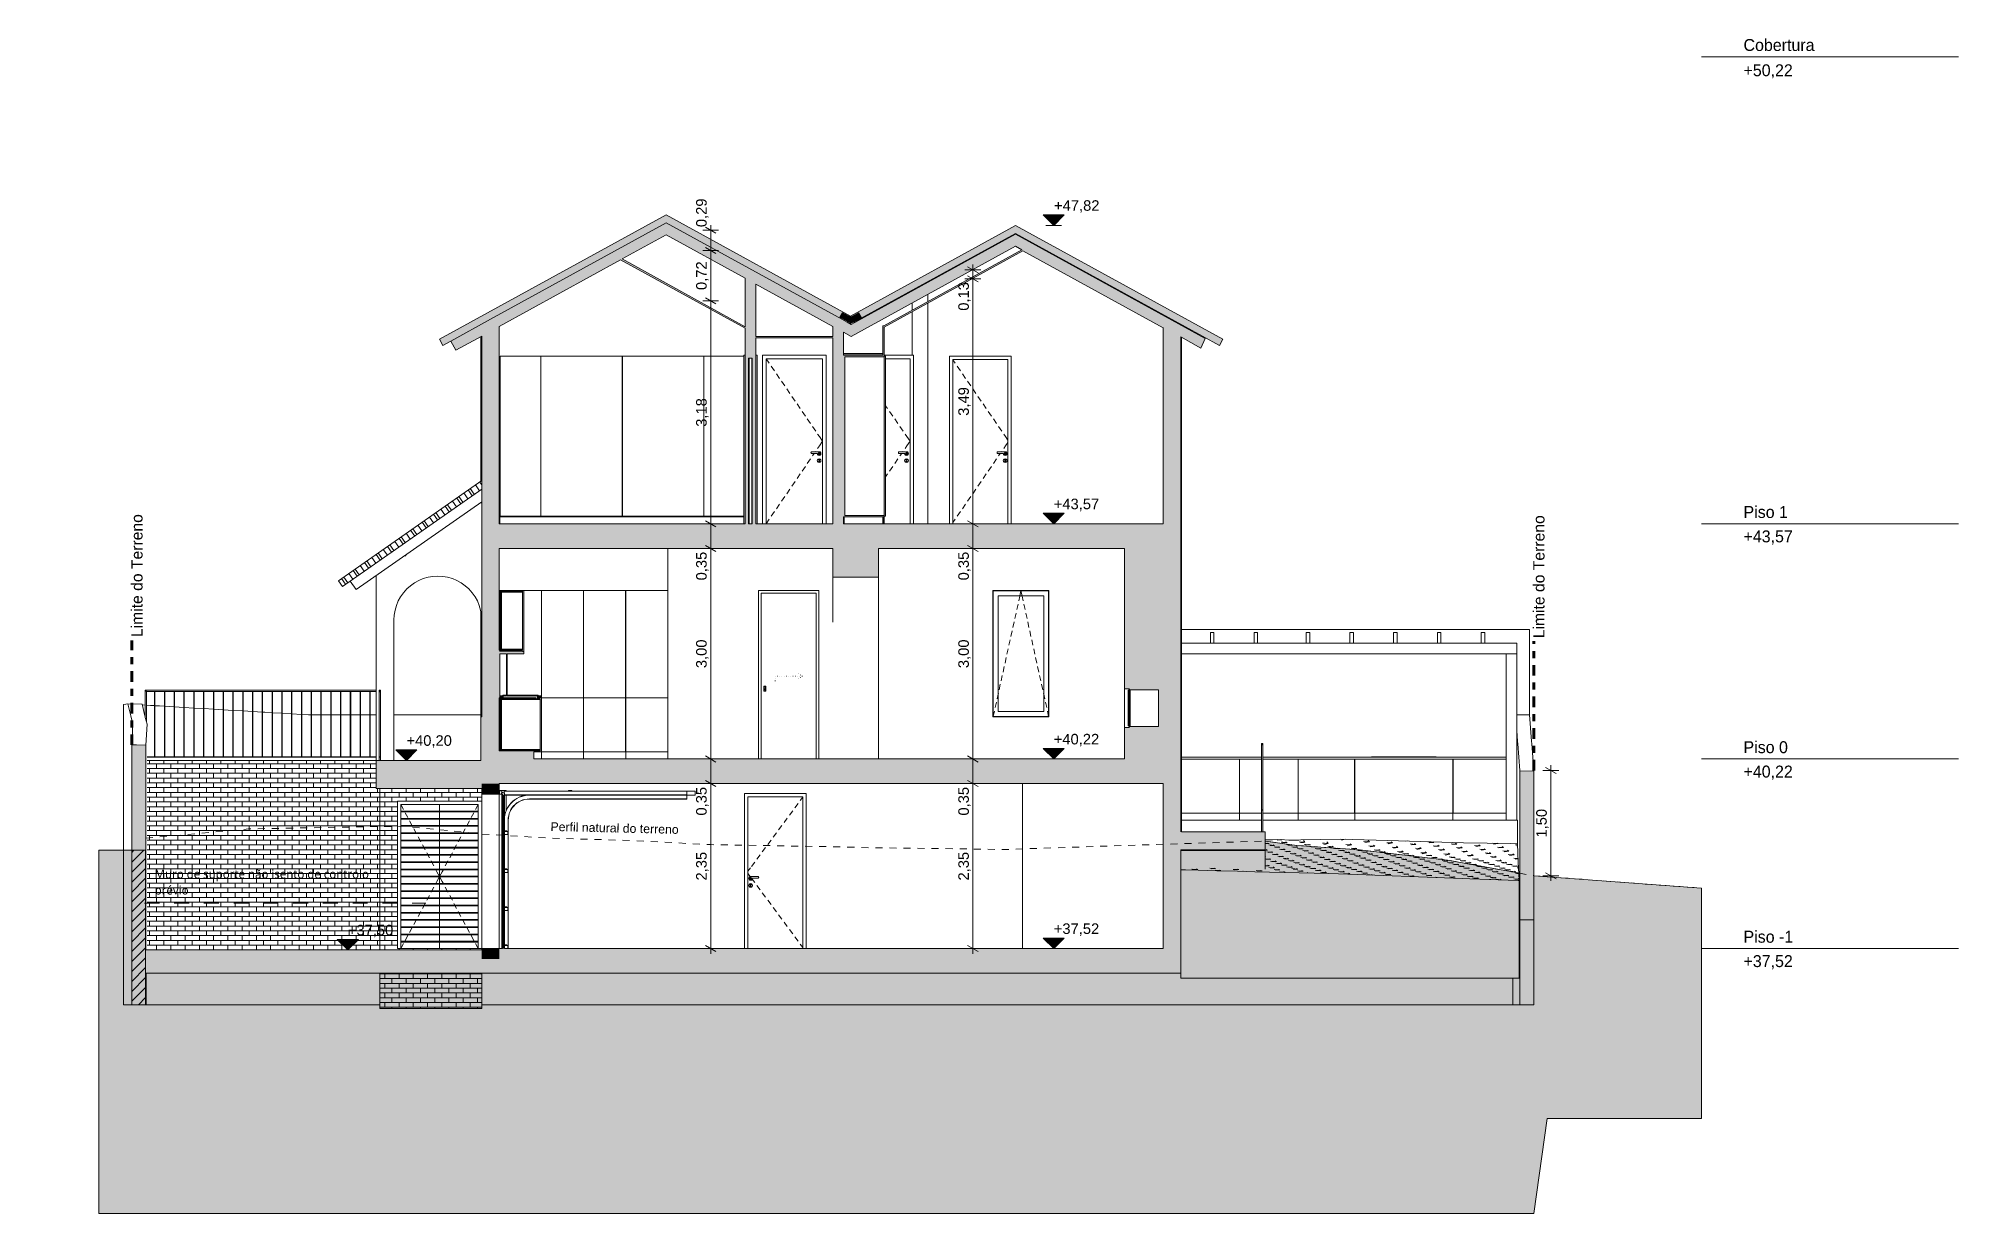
# Model space of a CAD drawing. Header units: metres. Extents: x -111189 to -108577, y -72951 to -72647.
# Drawn here: x -108990.9 to -108963.57, y -72951.18 to -72934.44 of the extents above; entities that cross this region are included whole.
import ezdxf

# ---------------------------------------------------------------- set-up
doc = ezdxf.new("R2010")
doc.units = ezdxf.units.M
doc.header["$MEASUREMENT"] = 0
for name, pattern in [('Dashed', [0.423333, 0.211667, -0.211667]), ('Dot & Dashed Smaller', [0.36, 0.15, -0.09, 0.03, -0.09]), ('Hidden Line', [0.13, 0.08, -0.05])]:
    doc.linetypes.add(name, pattern=pattern)
for name, color, linetype in [('00 - DESENHO 2D', 7, 'Continuous'), ('00 - TEXTO GERAL', 7, 'Continuous'), ('01 - TERRENO PROPOSTO', 7, 'Continuous'), ('02 - ESTRADAS', 7, 'Continuous'), ('03 - COBERTURA', 7, 'Continuous'), ('03 - LAJES', 7, 'Continuous'), ('04 - TECTO FALSO', 7, 'Continuous'), ('05 - PAREDES..35', 7, 'Continuous'), ('05 - PILAR', 7, 'Continuous'), ('05 - VIGA', 7, 'Continuous'), ('06 - ESCADAS _ GUARDAS', 7, 'Continuous'), ('06 - FORRA', 7, 'Continuous'), ('07 - MUROS', 7, 'Continuous'), ('08 - EQUIPAMENTO FIXO', 7, 'Continuous'), ('12 - COTAS GERAIS', 7, 'Continuous')]:
    doc.layers.add(name, color=color, linetype=linetype)
doc.styles.add('ESTILO_GERADO_2', font='malgunsl.ttf')
doc.styles.add('ESTILO_GERADO_7', font='')
doc.styles.add('ESTILO_GERADO_8', font='')
doc.styles.get('ESTILO_GERADO_7').set_extended_font_data('Helvetica')
doc.styles.get('ESTILO_GERADO_8').set_extended_font_data('OPTIAgency-Gothic')
doc.dimstyles.new('ESTILO_GERADO__5', dxfattribs={"dimtxt": 0.15, "dimasz": 0.114, "dimexe": 0.18, "dimexo": 0.0625, "dimgap": 0, "dimtad": 1, "dimzin": 0, "dimdsep": 46, "dimtxsty": 'ESTILO_GERADO_7', "dimblk": 'ARROWHEAD_2', "dimblk1": 'ARROWHEAD_2', "dimblk2": 'ARROWHEAD_2', "dimcen": 0.09, "dimse1": 1, "dimse2": 1, "dimclrd": 7, "dimclre": 7, "dimclrt": 7, "dimadec": 0, "dimazin": 0, "dimtfac": 1, "dimtdec": 4, "dimtmove": 0, "dimatfit": 3, "dimfxl": 1, "dimtolj": 1, "dimtzin": 0, "dimarcsym": 0})

msp = doc.modelspace()

# ---------------------------------------------------------------- texts
at = {"layer": '00 - TEXTO GERAL', "color": 7, "linetype": 'Continuous', "lineweight": 5, "char_height": 0.16, "attachment_point": 1, "rotation": 90, "style": 'ESTILO_GERADO_7'}
for insert in [(-108989.579, -72942.971), (-108969.623, -72942.987)]:
    msp.add_mtext('\\A1;{\\pql;\\fHelvetica|b0|i0|c0|p0;\\W1.000000;Limite d\\fHelvetica|b0|i0|c0|p0;\\W1.000000;o Terreno}', dxfattribs=dict(at, insert=insert))
at = {"layer": '00 - TEXTO GERAL', "color": 252, "linetype": 'Continuous', "lineweight": 9, "insert": (-108983.61, -72945.607), "char_height": 0.125, "attachment_point": 1, "rotation": 358.6735, "style": 'ESTILO_GERADO_7'}
msp.add_mtext('\\A1;{\\pql;\\fHelvetica|b0|i0|c0|p0;\\W1.000000;Perfil natural do terreno}', dxfattribs=at)
at = {"layer": '00 - TEXTO GERAL', "color": 252, "linetype": 'Continuous', "lineweight": 9, "insert": (-108989.246, -72946.283), "char_height": 0.125, "attachment_point": 1, "line_spacing_factor": 1.099637, "style": 'ESTILO_GERADO_2'}
msp.add_mtext('\\A1;Muro de suporte não isento de controlo \\P\\pxql;prévio', dxfattribs=at)

# ---------------------------------------------------------------- blocks, each defined once
blk = doc.blocks.new('Corte Elem_27_1', base_point=(-108818.394, -72944.707))
at = {"layer": '06 - ESCADAS _ GUARDAS', "linetype": 'Continuous', "lineweight": 13}
blk.add_hatch(color=251, dxfattribs=at).paths.add_polyline_path([(-108986.031, -72943.727), (-108986.051, -72943.727), (-108986.051, -72943.747), (-108986.031, -72943.747)])
at = {"layer": '06 - ESCADAS _ GUARDAS', "color": 7, "linetype": 'Continuous', "lineweight": 20}
for p, q in [((-108986.051, -72943.747), (-108986.051, -72943.727)), ((-108986.051, -72943.727), (-108986.031, -72943.727)), ((-108986.031, -72943.747), (-108986.051, -72943.747)), ((-108986.031, -72943.727), (-108986.031, -72943.747))]:
    blk.add_line(p, q, dxfattribs=at)
blk = doc.blocks.new('Corte Elem_28_1', base_point=(-108818.394, -72944.707))
at = {"layer": '03 - LAJES', "linetype": 'Continuous', "lineweight": 13}
blk.add_hatch(color=251, dxfattribs=at).paths.add_polyline_path([(-108984.591, -72944.857), (-108984.591, -72945.057), (-108974.641, -72945.057), (-108974.641, -72944.857)])
at = {"layer": '03 - LAJES', "color": 7, "linetype": 'Continuous', "lineweight": 20}
for p, q in [((-108974.641, -72944.857), (-108974.641, -72945.057)), ((-108974.891, -72945.057), (-108984.341, -72945.057))]:
    blk.add_line(p, q, dxfattribs=at)
blk = doc.blocks.new('Corte Elem_29_1', base_point=(-108818.394, -72944.707))
at = {"layer": '05 - PAREDES..35', "linetype": 'Continuous', "lineweight": 13}
blk.add_hatch(color=251, dxfattribs=at).paths.add_polyline_path([(-108984.591, -72944.857), (-108984.341, -72944.857), (-108984.341, -72941.707), (-108984.591, -72941.707)])
at = {"layer": '05 - PAREDES..35', "color": 7, "linetype": 'Continuous', "lineweight": 20}
for p, q in [((-108984.591, -72944.107), (-108984.591, -72941.707)), ((-108984.341, -72941.707), (-108984.341, -72943.159)), ((-108984.341, -72943.837), (-108984.341, -72944.589))]:
    blk.add_line(p, q, dxfattribs=at)
blk = doc.blocks.new('Corte Elem_31_1', base_point=(-108818.394, -72944.707))
at = {"layer": '05 - PAREDES..35', "linetype": 'Continuous', "lineweight": 13}
blk.add_hatch(color=251, dxfattribs=at).paths.add_polyline_path([(-108974.891, -72944.857), (-108974.641, -72944.857), (-108974.641, -72941.707), (-108974.891, -72941.707)])
at = {"layer": '05 - PAREDES..35', "color": 7, "linetype": 'Continuous', "lineweight": 20}
blk.add_line((-108974.641, -72941.707), (-108974.641, -72944.857), dxfattribs=at)
blk = doc.blocks.new('Corte Elem_33_1', base_point=(-108818.394, -72944.707))
at = {"layer": '05 - PAREDES..35', "color": 7, "linetype": 'Continuous', "lineweight": 13}
blk.add_line((-108981.941, -72944.707), (-108981.941, -72941.707), dxfattribs=at)
blk = doc.blocks.new('Corte Elem_35_1', base_point=(-108818.394, -72944.707))
at = {"layer": '03 - LAJES', "linetype": 'Continuous', "lineweight": 13}
blk.add_hatch(color=251, dxfattribs=at).paths.add_polyline_path([(-108984.341, -72944.857), (-108974.891, -72944.857), (-108974.891, -72944.707), (-108984.341, -72944.707)])
at = {"layer": '03 - LAJES', "color": 7, "linetype": 'Continuous', "lineweight": 20}
blk.add_line((-108983.849, -72944.707), (-108975.441, -72944.707), dxfattribs=at)
blk = doc.blocks.new('Corte Elem_36_1', base_point=(-108818.394, -72944.707))
at = {"layer": '03 - LAJES', "linetype": 'Continuous', "lineweight": 13}
blk.add_hatch(color=251, dxfattribs=at).paths.add_polyline_path([(-108984.591, -72941.707), (-108974.641, -72941.707), (-108974.641, -72941.507), (-108984.591, -72941.507)])
at = {"layer": '03 - LAJES', "color": 7, "linetype": 'Continuous', "lineweight": 20}
for p, q in [((-108984.591, -72941.707), (-108984.591, -72941.507)), ((-108974.641, -72941.507), (-108974.641, -72941.707)), ((-108979.591, -72941.707), (-108984.341, -72941.707)), ((-108975.441, -72941.707), (-108978.941, -72941.707))]:
    blk.add_line(p, q, dxfattribs=at)
blk = doc.blocks.new('Corte Elem_37_1', base_point=(-108818.394, -72944.707))
at = {"layer": '05 - PAREDES..35', "linetype": 'Continuous', "lineweight": 13}
blk.add_hatch(color=251, dxfattribs=at).paths.add_polyline_path([(-108984.341, -72938.547), (-108984.591, -72938.684), (-108984.591, -72941.507), (-108984.341, -72941.507)])
at = {"layer": '05 - PAREDES..35', "color": 7, "linetype": 'Continuous', "lineweight": 20}
for p, q in [((-108984.341, -72938.547), (-108984.341, -72941.357)), ((-108984.591, -72941.507), (-108984.591, -72938.684))]:
    blk.add_line(p, q, dxfattribs=at)
blk = doc.blocks.new('*X523', base_point=(-108818.394, -72944.707))
at = {"layer": '05 - PAREDES..35', "color": 7, "linetype": 'Continuous', "lineweight": 13}
blk.add_line((-108979.341, -72938.475), (-108979.32, -72938.437), dxfattribs=at)
blk = doc.blocks.new('Corte Elem_38_1', base_point=(-108818.394, -72944.707))
at = {"layer": '05 - PAREDES..35', "color": 7, "linetype": 'Continuous', "lineweight": 20}
for p, q in [((-108981.966, -72937.069), (-108984.464, -72938.444)), ((-108979.467, -72938.443), (-108981.966, -72937.069)), ((-108984.464, -72938.444), (-108985.03, -72938.755)), ((-108979.389, -72938.487), (-108979.467, -72938.443))]:
    blk.add_line(p, q, dxfattribs=at)
at = {"layer": '05 - PAREDES..35', "lineweight": 0}
blk.add_blockref('*X523', (-108818.394, -72944.707), dxfattribs=at)
blk = doc.blocks.new('Corte Elem_39_1', base_point=(-108818.394, -72944.707))
at = {"layer": '05 - PAREDES..35', "linetype": 'Continuous', "lineweight": 13}
blk.add_hatch(color=251, dxfattribs=at).paths.add_polyline_path([(-108974.891, -72941.507), (-108974.641, -72941.507), (-108974.641, -72938.696), (-108974.886, -72938.561), (-108974.89, -72938.567), (-108974.891, -72938.567)])
at = {"layer": '05 - PAREDES..35', "color": 7, "linetype": 'Continuous', "lineweight": 20}
for p, q in [((-108974.891, -72941.357), (-108974.891, -72938.567)), ((-108974.641, -72938.696), (-108974.641, -72941.507))]:
    blk.add_line(p, q, dxfattribs=at)
blk = doc.blocks.new('Corte Elem_40_1', base_point=(-108818.394, -72944.707))
at = {"layer": '05 - PAREDES..35', "color": 7, "linetype": 'Continuous', "lineweight": 13}
blk.add_line((-108981.966, -72937.069), (-108981.966, -72937.069), dxfattribs=at)
blk = doc.blocks.new('Corte Elem_41_1', base_point=(-108818.394, -72944.707))
at = {"layer": '05 - PAREDES..35', "linetype": 'Continuous', "lineweight": 13}
h = blk.add_hatch(color=251, dxfattribs=at)
h.paths.add_polyline_path([(-108980.841, -72937.859), (-108980.841, -72938.549), (-108980.831, -72938.554), (-108980.841, -72938.572), (-108980.841, -72941.507), (-108980.691, -72941.507), (-108980.691, -72937.942)])
h.paths.add_polyline_path([(-108980.791, -72941.357), (-108980.791, -72938.997), (-108980.741, -72938.997), (-108980.741, -72941.357)], flags=0)
at = {"layer": '05 - PAREDES..35', "color": 7, "linetype": 'Continuous', "lineweight": 20}
for p, q in [((-108980.841, -72938.549), (-108980.841, -72937.859)), ((-108980.691, -72937.942), (-108980.691, -72938.687)), ((-108980.841, -72941.357), (-108980.841, -72938.572)), ((-108980.691, -72938.707), (-108980.691, -72941.357)), ((-108980.741, -72938.997), (-108980.791, -72938.997)), ((-108980.791, -72938.997), (-108980.791, -72941.357)), ((-108980.741, -72941.357), (-108980.741, -72938.997)), ((-108980.791, -72941.357), (-108980.741, -72941.357))]:
    blk.add_line(p, q, dxfattribs=at)
blk = doc.blocks.new('Corte Elem_42_1', base_point=(-108818.394, -72944.707))
at = {"layer": '05 - PAREDES..35', "color": 7, "linetype": 'Continuous', "lineweight": 13}
for p, q in [((-108978.241, -72938.19), (-108978.241, -72938.091)), ((-108978.241, -72941.357), (-108978.241, -72938.213))]:
    blk.add_line(p, q, dxfattribs=at)
blk = doc.blocks.new('Corte Elem_44_1', base_point=(-108818.394, -72944.707))
at = {"layer": '05 - PAREDES..35', "linetype": 'Continuous', "lineweight": 13}
blk.add_hatch(color=251, dxfattribs=at).paths.add_polyline_path([(-108979.591, -72941.507), (-108979.441, -72941.507), (-108979.441, -72938.629), (-108979.591, -72938.547)])
at = {"layer": '05 - PAREDES..35', "color": 7, "linetype": 'Continuous', "lineweight": 20}
for p, q in [((-108979.591, -72938.687), (-108979.591, -72938.547)), ((-108979.441, -72938.629), (-108979.441, -72938.957)), ((-108979.591, -72941.357), (-108979.591, -72938.707)), ((-108979.441, -72941.257), (-108979.441, -72941.357))]:
    blk.add_line(p, q, dxfattribs=at)
blk = doc.blocks.new('Corte Elem_45_1', base_point=(-108818.394, -72944.707))
at = {"layer": '05 - PAREDES..35', "color": 7, "linetype": 'Continuous', "lineweight": 13}
for p, q in [((-108976.991, -72937.221), (-108976.991, -72937.233)), ((-108978.466, -72938.032), (-108978.466, -72938.044)), ((-108978.466, -72938.215), (-108978.466, -72938.314)), ((-108978.466, -72938.337), (-108978.466, -72938.955))]:
    blk.add_line(p, q, dxfattribs=at)
blk = doc.blocks.new('Corte Elem_46_1', base_point=(-108818.394, -72944.707))
at = {"layer": '03 - LAJES', "linetype": 'Continuous', "lineweight": 13}
blk.add_hatch(color=251, dxfattribs=at).paths.add_polyline_path([(-108980.691, -72941.507), (-108979.591, -72941.507), (-108979.591, -72941.357), (-108980.691, -72941.357)])
at = {"layer": '03 - LAJES', "color": 7, "linetype": 'Continuous', "lineweight": 20}
blk.add_line((-108980.691, -72941.357), (-108979.591, -72941.357), dxfattribs=at)
blk = doc.blocks.new('Corte Elem_47_1', base_point=(-108818.394, -72944.707))
at = {"layer": '03 - LAJES', "linetype": 'Continuous', "lineweight": 13}
blk.add_hatch(color=251, dxfattribs=at).paths.add_polyline_path([(-108984.341, -72941.507), (-108980.841, -72941.507), (-108980.841, -72941.357), (-108984.341, -72941.357)])
at = {"layer": '03 - LAJES', "color": 7, "linetype": 'Continuous', "lineweight": 20}
blk.add_line((-108984.341, -72941.357), (-108980.841, -72941.357), dxfattribs=at)
blk = doc.blocks.new('Corte Elem_48_1', base_point=(-108818.394, -72944.707))
at = {"layer": '03 - LAJES', "linetype": 'Continuous', "lineweight": 13}
blk.add_hatch(color=251, dxfattribs=at).paths.add_polyline_path([(-108979.441, -72941.507), (-108974.891, -72941.507), (-108974.891, -72941.357), (-108979.441, -72941.357)])
at = {"layer": '03 - LAJES', "color": 7, "linetype": 'Continuous', "lineweight": 20}
for p, q in [((-108979.431, -72941.357), (-108978.881, -72941.357)), ((-108978.871, -72941.357), (-108974.891, -72941.357))]:
    blk.add_line(p, q, dxfattribs=at)
blk = doc.blocks.new('Corte Elem_49_1', base_point=(-108818.394, -72944.707))
at = {"layer": '08 - EQUIPAMENTO FIXO', "color": 7, "linetype": 'Continuous', "lineweight": 13}
for p, q in [((-108982.523, -72942.307), (-108982.541, -72942.307)), ((-108982.54, -72943.836), (-108982.54, -72942.308)), ((-108982.54, -72942.308), (-108981.942, -72942.308)), ((-108981.959, -72942.307), (-108982.523, -72942.307)), ((-108982.523, -72942.308), (-108982.523, -72942.307)), ((-108981.959, -72942.308), (-108981.959, -72942.307)), ((-108981.941, -72942.307), (-108981.959, -72942.307)), ((-108981.942, -72942.308), (-108981.942, -72943.836)), ((-108981.942, -72943.836), (-108982.54, -72943.836)), ((-108982.54, -72944.606), (-108982.54, -72943.838)), ((-108982.54, -72943.838), (-108981.942, -72943.838)), ((-108982.523, -72943.838), (-108982.523, -72943.836)), ((-108981.959, -72943.838), (-108981.959, -72943.836)), ((-108981.942, -72943.838), (-108981.942, -72944.606)), ((-108982.523, -72944.607), (-108982.541, -72944.607)), ((-108981.942, -72944.606), (-108982.54, -72944.606)), ((-108982.523, -72944.607), (-108982.523, -72944.606)), ((-108981.959, -72944.607), (-108982.523, -72944.607)), ((-108981.959, -72944.607), (-108981.959, -72944.606)), ((-108981.941, -72944.607), (-108981.959, -72944.607))]:
    blk.add_line(p, q, dxfattribs=at)
blk = doc.blocks.new('Corte Elem_50_1', base_point=(-108818.394, -72944.707))
at = {"layer": '08 - EQUIPAMENTO FIXO', "color": 7, "linetype": 'Continuous', "lineweight": 13}
for p, q in [((-108983.123, -72942.307), (-108983.141, -72942.307)), ((-108983.14, -72943.836), (-108983.14, -72942.308)), ((-108983.14, -72942.308), (-108982.542, -72942.308)), ((-108982.559, -72942.307), (-108983.123, -72942.307)), ((-108983.123, -72942.308), (-108983.123, -72942.307)), ((-108982.559, -72942.308), (-108982.559, -72942.307)), ((-108982.541, -72942.307), (-108982.559, -72942.307)), ((-108982.542, -72942.308), (-108982.542, -72943.836)), ((-108982.541, -72944.607), (-108982.541, -72942.307)), ((-108982.542, -72943.836), (-108983.14, -72943.836)), ((-108983.14, -72944.606), (-108983.14, -72943.838)), ((-108983.14, -72943.838), (-108982.542, -72943.838)), ((-108983.123, -72943.838), (-108983.123, -72943.836)), ((-108982.559, -72943.838), (-108982.559, -72943.836)), ((-108982.542, -72943.838), (-108982.542, -72944.606)), ((-108983.123, -72944.607), (-108983.141, -72944.607)), ((-108982.542, -72944.606), (-108983.14, -72944.606)), ((-108983.123, -72944.607), (-108983.123, -72944.606)), ((-108982.559, -72944.607), (-108983.123, -72944.607)), ((-108982.559, -72944.607), (-108982.559, -72944.606)), ((-108982.541, -72944.607), (-108982.559, -72944.607)), ((-108982.541, -72944.707), (-108982.541, -72944.607))]:
    blk.add_line(p, q, dxfattribs=at)
blk = doc.blocks.new('Corte Elem_51_1', base_point=(-108818.394, -72944.707))
at = {"layer": '08 - EQUIPAMENTO FIXO', "color": 7, "linetype": 'Continuous', "lineweight": 13}
for p, q in [((-108983.723, -72942.307), (-108983.741, -72942.307)), ((-108983.74, -72943.836), (-108983.74, -72942.308)), ((-108983.74, -72942.308), (-108983.142, -72942.308)), ((-108983.159, -72942.307), (-108983.723, -72942.307)), ((-108983.723, -72942.308), (-108983.723, -72942.307)), ((-108983.159, -72942.308), (-108983.159, -72942.307)), ((-108983.141, -72942.307), (-108983.159, -72942.307)), ((-108983.142, -72942.308), (-108983.142, -72943.836)), ((-108983.141, -72944.607), (-108983.141, -72942.307)), ((-108983.142, -72943.836), (-108983.74, -72943.836)), ((-108983.74, -72944.606), (-108983.74, -72943.838)), ((-108983.74, -72943.838), (-108983.142, -72943.838)), ((-108983.723, -72943.838), (-108983.723, -72943.836)), ((-108983.159, -72943.838), (-108983.159, -72943.836)), ((-108983.142, -72943.838), (-108983.142, -72944.606)), ((-108983.723, -72944.607), (-108983.741, -72944.607)), ((-108983.142, -72944.606), (-108983.74, -72944.606)), ((-108983.723, -72944.607), (-108983.723, -72944.606)), ((-108983.159, -72944.607), (-108983.723, -72944.607)), ((-108983.159, -72944.607), (-108983.159, -72944.606)), ((-108983.141, -72944.607), (-108983.159, -72944.607)), ((-108983.141, -72944.707), (-108983.141, -72944.607))]:
    blk.add_line(p, q, dxfattribs=at)
blk = doc.blocks.new('Corte Elem_52_1', base_point=(-108818.394, -72944.707))
at = {"layer": '08 - EQUIPAMENTO FIXO', "color": 7, "linetype": 'Continuous', "lineweight": 13}
for p, q in [((-108983.759, -72942.307), (-108984.009, -72942.307)), ((-108983.991, -72942.308), (-108983.742, -72942.308)), ((-108983.759, -72942.308), (-108983.759, -72942.307)), ((-108983.741, -72942.307), (-108983.759, -72942.307)), ((-108983.742, -72942.308), (-108983.742, -72943.807)), ((-108983.741, -72943.807), (-108983.741, -72942.307)), ((-108983.741, -72943.838), (-108983.741, -72943.837)), ((-108983.741, -72944.607), (-108983.759, -72944.607)), ((-108983.741, -72944.607), (-108983.741, -72944.606)), ((-108983.741, -72944.707), (-108983.741, -72944.607))]:
    blk.add_line(p, q, dxfattribs=at)
blk = doc.blocks.new('Corte Elem_53_1', base_point=(-108818.394, -72944.707))
at = {"layer": '08 - EQUIPAMENTO FIXO', "linetype": 'Continuous', "lineweight": 13}
for points in [[(-108984.341, -72943.837), (-108984.285, -72943.837), (-108984.285, -72943.807), (-108984.341, -72943.807)], [(-108984.341, -72943.855), (-108984.281, -72943.855), (-108984.281, -72943.852), (-108984.285, -72943.852), (-108984.285, -72943.837), (-108984.341, -72943.837)], [(-108983.819, -72943.855), (-108983.759, -72943.855), (-108983.759, -72943.837), (-108983.795, -72943.837), (-108983.795, -72943.852), (-108983.819, -72943.852)], [(-108983.795, -72943.837), (-108983.741, -72943.837), (-108983.741, -72943.807), (-108983.795, -72943.807)], [(-108983.759, -72944.606), (-108983.741, -72944.606), (-108983.741, -72943.838), (-108983.759, -72943.838)], [(-108984.332, -72944.589), (-108984.323, -72944.589), (-108984.323, -72943.855), (-108984.332, -72943.855)], [(-108984.308, -72944.574), (-108984.308, -72943.86), (-108984.318, -72943.86), (-108984.318, -72944.574)], [(-108983.759, -72944.607), (-108983.759, -72944.589), (-108984.341, -72944.589), (-108984.341, -72944.607)], [(-108983.849, -72944.707), (-108983.849, -72944.607), (-108984.341, -72944.607), (-108984.341, -72944.707)], [(-108983.759, -72944.584), (-108983.759, -72944.574), (-108984.323, -72944.574), (-108984.323, -72944.584)]]:
    blk.add_hatch(color=251, dxfattribs=at).paths.add_polyline_path(points)
at = {"layer": '08 - EQUIPAMENTO FIXO', "color": 7, "linetype": 'Continuous', "lineweight": 20}
for p, q in [((-108984.341, -72943.837), (-108984.281, -72943.837)), ((-108984.341, -72943.855), (-108984.341, -72943.837)), ((-108983.819, -72943.837), (-108984.341, -72943.837)), ((-108984.331, -72943.807), (-108984.285, -72943.807)), ((-108984.285, -72943.807), (-108984.24, -72943.807)), ((-108984.281, -72943.837), (-108984.281, -72943.852)), ((-108984.23, -72943.807), (-108983.795, -72943.807)), ((-108983.819, -72943.852), (-108983.819, -72943.837)), ((-108983.795, -72943.807), (-108983.741, -72943.807)), ((-108983.759, -72943.837), (-108983.759, -72943.838)), ((-108983.741, -72943.837), (-108983.759, -72943.837)), ((-108983.759, -72943.838), (-108983.741, -72943.838)), ((-108983.741, -72943.807), (-108983.741, -72943.837)), ((-108983.741, -72943.838), (-108983.741, -72944.606)), ((-108984.332, -72943.855), (-108984.341, -72943.855)), ((-108984.323, -72943.855), (-108984.332, -72943.855)), ((-108984.332, -72944.589), (-108984.332, -72943.855)), ((-108984.281, -72943.855), (-108984.323, -72943.855)), ((-108984.323, -72943.855), (-108984.323, -72944.574)), ((-108984.318, -72943.86), (-108984.308, -72943.86)), ((-108984.318, -72944.574), (-108984.318, -72943.86)), ((-108984.308, -72943.86), (-108984.308, -72944.574)), ((-108984.281, -72943.852), (-108984.281, -72943.855)), ((-108983.819, -72943.855), (-108983.819, -72943.852)), ((-108983.759, -72943.855), (-108983.819, -72943.855)), ((-108983.759, -72944.574), (-108983.759, -72943.855)), ((-108984.341, -72944.589), (-108984.332, -72944.589)), ((-108984.332, -72944.589), (-108984.323, -72944.589)), ((-108984.323, -72944.574), (-108984.318, -72944.574)), ((-108984.323, -72944.584), (-108984.323, -72944.574)), ((-108984.323, -72944.584), (-108984.323, -72944.589)), ((-108983.759, -72944.584), (-108984.323, -72944.584)), ((-108984.323, -72944.589), (-108983.759, -72944.589)), ((-108984.308, -72944.574), (-108984.318, -72944.574)), ((-108984.308, -72944.574), (-108983.759, -72944.574)), ((-108983.849, -72944.607), (-108983.849, -72944.707)), ((-108983.759, -72944.607), (-108983.849, -72944.607)), ((-108983.759, -72944.574), (-108983.759, -72944.584)), ((-108983.759, -72944.589), (-108983.759, -72944.584)), ((-108983.759, -72944.606), (-108983.759, -72944.607)), ((-108983.741, -72944.606), (-108983.759, -72944.606))]:
    blk.add_line(p, q, dxfattribs=at)
at = {"layer": '08 - EQUIPAMENTO FIXO', "color": 7, "linetype": 'Continuous', "lineweight": 13}
for p, q in [((-108984.318, -72943.86), (-108984.323, -72943.86)), ((-108983.759, -72943.86), (-108984.308, -72943.86))]:
    blk.add_line(p, q, dxfattribs=at)
blk = doc.blocks.new('Corte Elem_54_1', base_point=(-108818.394, -72944.707))
at = {"layer": '08 - EQUIPAMENTO FIXO', "linetype": 'Continuous', "lineweight": 13}
for points in [[(-108984.009, -72942.325), (-108984.009, -72942.307), (-108984.341, -72942.307), (-108984.341, -72942.325)], [(-108984.332, -72943.159), (-108984.323, -72943.159), (-108984.323, -72942.325), (-108984.332, -72942.325)], [(-108984.308, -72943.144), (-108984.308, -72942.33), (-108984.318, -72942.33), (-108984.318, -72943.144)], [(-108984.009, -72943.176), (-108983.991, -72943.176), (-108983.991, -72942.308), (-108984.009, -72942.308)], [(-108984.009, -72943.177), (-108984.009, -72943.159), (-108984.341, -72943.159), (-108984.341, -72943.177)], [(-108984.009, -72943.154), (-108984.009, -72943.144), (-108984.323, -72943.144), (-108984.323, -72943.154)]]:
    blk.add_hatch(color=251, dxfattribs=at).paths.add_polyline_path(points)
at = {"layer": '08 - EQUIPAMENTO FIXO', "color": 7, "linetype": 'Continuous', "lineweight": 20}
for p, q in [((-108984.341, -72942.325), (-108984.341, -72942.307)), ((-108984.341, -72942.307), (-108984.009, -72942.307)), ((-108984.332, -72942.325), (-108984.341, -72942.325)), ((-108984.323, -72942.325), (-108984.332, -72942.325)), ((-108984.332, -72943.159), (-108984.332, -72942.325)), ((-108984.009, -72942.325), (-108984.323, -72942.325)), ((-108984.323, -72942.325), (-108984.323, -72943.144)), ((-108984.318, -72942.33), (-108984.308, -72942.33)), ((-108984.318, -72943.144), (-108984.318, -72942.33)), ((-108984.308, -72942.33), (-108984.308, -72943.144)), ((-108984.009, -72942.307), (-108984.009, -72942.308)), ((-108984.009, -72942.308), (-108984.009, -72942.325)), ((-108984.009, -72942.308), (-108983.991, -72942.308)), ((-108984.009, -72943.144), (-108984.009, -72942.325)), ((-108983.991, -72942.308), (-108983.991, -72943.176)), ((-108984.341, -72943.159), (-108984.332, -72943.159)), ((-108984.332, -72943.159), (-108984.323, -72943.159)), ((-108984.323, -72943.144), (-108984.318, -72943.144)), ((-108984.323, -72943.154), (-108984.323, -72943.144)), ((-108984.009, -72943.154), (-108984.323, -72943.154)), ((-108984.323, -72943.154), (-108984.323, -72943.159)), ((-108984.323, -72943.159), (-108984.009, -72943.159)), ((-108984.308, -72943.144), (-108984.318, -72943.144)), ((-108984.308, -72943.144), (-108984.009, -72943.144)), ((-108984.009, -72943.144), (-108984.009, -72943.154)), ((-108984.009, -72943.159), (-108984.009, -72943.154)), ((-108984.009, -72943.176), (-108984.009, -72943.177)), ((-108983.991, -72943.176), (-108984.009, -72943.176))]:
    blk.add_line(p, q, dxfattribs=at)
at = {"layer": '08 - EQUIPAMENTO FIXO', "color": 7, "linetype": 'Continuous', "lineweight": 13}
for p, q in [((-108984.318, -72942.33), (-108984.323, -72942.33)), ((-108984.009, -72942.33), (-108984.308, -72942.33))]:
    blk.add_line(p, q, dxfattribs=at)
blk = doc.blocks.new('Corte Elem_55_1', base_point=(-108818.394, -72944.707))
at = {"linetype": 'Continuous', "lineweight": 13}
blk.add_hatch(color=251, dxfattribs=at).paths.add_polyline_path([(-108984.331, -72943.807), (-108984.331, -72943.207), (-108984.341, -72943.207), (-108984.341, -72943.807)])
at = {"color": 7, "linetype": 'Continuous', "lineweight": 20}
blk.add_line((-108984.331, -72943.207), (-108984.331, -72943.807), dxfattribs=at)
blk = doc.blocks.new('Corte Elem_56_1', base_point=(-108818.394, -72944.707))
at = {"layer": '08 - EQUIPAMENTO FIXO', "linetype": 'Continuous', "lineweight": 13}
blk.add_hatch(color=251, dxfattribs=at).paths.add_polyline_path([(-108984.341, -72943.207), (-108983.991, -72943.207), (-108983.991, -72943.177), (-108984.341, -72943.177)])
at = {"layer": '08 - EQUIPAMENTO FIXO', "color": 7, "linetype": 'Continuous', "lineweight": 20}
for p, q in [((-108984.24, -72943.207), (-108984.331, -72943.207)), ((-108983.991, -72943.207), (-108984.23, -72943.207)), ((-108984.009, -72943.177), (-108983.991, -72943.177)), ((-108983.991, -72943.177), (-108983.991, -72943.207))]:
    blk.add_line(p, q, dxfattribs=at)
blk = doc.blocks.new('Corte Elem_57_1', base_point=(-108818.394, -72944.707))
at = {"layer": '05 - PAREDES..35', "linetype": 'Continuous', "lineweight": 13}
blk.add_hatch(color=251, dxfattribs=at).paths.add_polyline_path([(-108978.941, -72941.707), (-108979.591, -72941.707), (-108979.591, -72942.115), (-108978.941, -72942.115)])
at = {"layer": '05 - PAREDES..35', "color": 7, "linetype": 'Continuous', "lineweight": 20}
for p, q in [((-108979.591, -72942.115), (-108979.591, -72941.707)), ((-108978.941, -72941.707), (-108978.941, -72942.115))]:
    blk.add_line(p, q, dxfattribs=at)
blk = doc.blocks.new('Corte Elem_58_1', base_point=(-108818.394, -72944.707))
at = {"layer": '05 - PAREDES..35', "color": 7, "linetype": 'Continuous', "lineweight": 13}
for p, q in [((-108979.591, -72942.119), (-108979.591, -72942.115)), ((-108979.591, -72942.128), (-108979.591, -72942.119)), ((-108979.591, -72942.139), (-108979.591, -72942.128)), ((-108979.591, -72942.153), (-108979.591, -72942.139)), ((-108979.591, -72942.169), (-108979.591, -72942.153)), ((-108979.591, -72942.188), (-108979.591, -72942.169)), ((-108979.591, -72942.208), (-108979.591, -72942.188)), ((-108979.591, -72942.231), (-108979.591, -72942.208)), ((-108978.941, -72942.115), (-108978.941, -72942.119)), ((-108978.941, -72942.119), (-108978.941, -72942.128)), ((-108978.941, -72942.128), (-108978.941, -72942.139)), ((-108978.941, -72942.139), (-108978.941, -72942.153)), ((-108978.941, -72942.153), (-108978.941, -72942.169)), ((-108978.941, -72942.169), (-108978.941, -72942.188)), ((-108978.941, -72942.188), (-108978.941, -72942.208)), ((-108978.941, -72942.208), (-108978.941, -72942.231)), ((-108979.591, -72942.256), (-108979.591, -72942.231)), ((-108979.591, -72942.283), (-108979.591, -72942.256)), ((-108979.591, -72942.312), (-108979.591, -72942.283)), ((-108979.591, -72942.343), (-108979.591, -72942.312)), ((-108979.591, -72942.375), (-108979.591, -72942.343)), ((-108979.591, -72942.409), (-108979.591, -72942.375)), ((-108979.591, -72942.444), (-108979.591, -72942.409)), ((-108979.591, -72942.481), (-108979.591, -72942.444)), ((-108979.591, -72942.518), (-108979.591, -72942.481)), ((-108978.941, -72942.231), (-108978.941, -72942.256)), ((-108978.941, -72942.256), (-108978.941, -72942.283)), ((-108978.941, -72942.283), (-108978.941, -72942.312)), ((-108978.941, -72942.312), (-108978.941, -72942.343)), ((-108978.941, -72942.343), (-108978.941, -72942.375)), ((-108978.941, -72942.375), (-108978.941, -72942.409)), ((-108978.941, -72942.409), (-108978.941, -72942.444)), ((-108978.941, -72942.444), (-108978.941, -72942.481)), ((-108978.941, -72942.481), (-108978.941, -72942.518)), ((-108979.591, -72942.556), (-108979.591, -72942.518)), ((-108979.591, -72942.596), (-108979.591, -72942.556)), ((-108979.591, -72942.636), (-108979.591, -72942.596)), ((-108979.591, -72942.676), (-108979.591, -72942.636)), ((-108979.591, -72942.716), (-108979.591, -72942.676)), ((-108979.591, -72942.757), (-108979.591, -72942.716)), ((-108978.941, -72942.518), (-108978.941, -72942.556)), ((-108978.941, -72942.556), (-108978.941, -72942.596)), ((-108978.941, -72942.596), (-108978.941, -72942.636)), ((-108978.941, -72942.636), (-108978.941, -72942.676)), ((-108978.941, -72942.676), (-108978.941, -72942.716)), ((-108978.941, -72942.716), (-108978.941, -72942.757)), ((-108978.941, -72942.757), (-108978.941, -72944.707))]:
    blk.add_line(p, q, dxfattribs=at)
at = {"layer": '05 - PAREDES..35', "color": 7, "linetype": 'Continuous', "lineweight": 20}
blk.add_line((-108978.941, -72942.115), (-108979.591, -72942.115), dxfattribs=at)
blk = doc.blocks.new('Corte Elem_59_1', base_point=(-108818.394, -72944.707))
at = {"layer": '08 - EQUIPAMENTO FIXO', "color": 7, "linetype": 'Continuous', "lineweight": 13}
for p, q in [((-108983.751, -72938.968), (-108984.33, -72938.968)), ((-108984.33, -72938.968), (-108984.33, -72941.247)), ((-108983.751, -72941.247), (-108983.751, -72938.968)), ((-108983.751, -72938.977), (-108983.749, -72938.977)), ((-108983.17, -72938.968), (-108983.749, -72938.968)), ((-108983.749, -72938.968), (-108983.749, -72941.247)), ((-108982.591, -72938.968), (-108983.17, -72938.968)), ((-108982.591, -72941.247), (-108982.591, -72938.968)), ((-108982.591, -72938.977), (-108982.589, -72938.977)), ((-108982.01, -72938.968), (-108982.589, -72938.968)), ((-108982.589, -72938.968), (-108982.589, -72941.247)), ((-108981.431, -72938.968), (-108982.01, -72938.968)), ((-108981.431, -72941.247), (-108981.431, -72938.968)), ((-108981.431, -72938.977), (-108981.429, -72938.977)), ((-108980.86, -72938.968), (-108981.429, -72938.968)), ((-108981.429, -72938.968), (-108981.429, -72941.247)), ((-108984.341, -72941.257), (-108984.331, -72941.257)), ((-108984.331, -72941.257), (-108980.86, -72941.257)), ((-108984.331, -72941.357), (-108984.331, -72941.257)), ((-108984.33, -72941.247), (-108983.751, -72941.247)), ((-108983.749, -72941.237), (-108983.751, -72941.237)), ((-108983.749, -72941.247), (-108983.17, -72941.247)), ((-108983.17, -72941.247), (-108982.591, -72941.247)), ((-108982.589, -72941.237), (-108982.591, -72941.237)), ((-108982.589, -72941.247), (-108982.01, -72941.247)), ((-108982.01, -72941.247), (-108981.431, -72941.247)), ((-108981.429, -72941.237), (-108981.431, -72941.237)), ((-108981.429, -72941.247), (-108980.86, -72941.247))]:
    blk.add_line(p, q, dxfattribs=at)
blk = doc.blocks.new('Corte Elem_60_1', base_point=(-108818.394, -72944.707))
at = {"layer": '05 - PAREDES..35', "color": 7, "linetype": 'Continuous', "lineweight": 13}
for p, q in [((-108980.651, -72942.307), (-108980.651, -72944.707)), ((-108979.791, -72942.307), (-108980.651, -72942.307)), ((-108980.611, -72944.707), (-108980.611, -72942.347)), ((-108980.611, -72942.347), (-108979.831, -72942.347)), ((-108979.831, -72942.347), (-108979.831, -72944.707)), ((-108979.791, -72944.707), (-108979.791, -72942.307)), ((-108980.416, -72943.527), (-108980.414, -72943.527)), ((-108980.416, -72943.527), (-108980.416, -72943.529)), ((-108980.416, -72943.559), (-108980.416, -72943.561)), ((-108980.384, -72943.527), (-108980.382, -72943.527)), ((-108980.352, -72943.527), (-108980.35, -72943.527)), ((-108980.32, -72943.527), (-108980.318, -72943.527)), ((-108980.288, -72943.527), (-108980.286, -72943.527)), ((-108980.256, -72943.527), (-108980.254, -72943.527)), ((-108980.224, -72943.527), (-108980.222, -72943.527)), ((-108980.192, -72943.527), (-108980.19, -72943.527)), ((-108980.16, -72943.527), (-108980.158, -72943.527)), ((-108980.128, -72943.527), (-108980.126, -72943.527)), ((-108980.096, -72943.527), (-108980.094, -72943.527)), ((-108980.084, -72943.493), (-108980.086, -72943.492)), ((-108980.084, -72943.561), (-108980.086, -72943.562)), ((-108980.081, -72943.495), (-108980.083, -72943.494)), ((-108980.081, -72943.559), (-108980.083, -72943.56)), ((-108980.064, -72943.527), (-108980.062, -72943.527)), ((-108980.053, -72943.511), (-108980.055, -72943.51)), ((-108980.053, -72943.543), (-108980.055, -72943.544)), ((-108980.032, -72943.527), (-108980.03, -72943.527)), ((-108980.028, -72943.527), (-108980.026, -72943.527)), ((-108980.026, -72943.527), (-108980.027, -72943.526)), ((-108980.026, -72943.527), (-108980.027, -72943.528)), ((-108980.566, -72943.672), (-108980.576, -72943.672)), ((-108980.576, -72943.672), (-108980.576, -72943.742)), ((-108980.576, -72943.742), (-108980.566, -72943.742)), ((-108980.571, -72943.697), (-108980.566, -72943.672)), ((-108980.551, -72943.697), (-108980.571, -72943.697)), ((-108980.571, -72943.697), (-108980.571, -72943.717)), ((-108980.571, -72943.717), (-108980.551, -72943.717)), ((-108980.571, -72943.717), (-108980.566, -72943.742)), ((-108980.556, -72943.672), (-108980.566, -72943.672)), ((-108980.556, -72943.742), (-108980.566, -72943.742)), ((-108980.546, -72943.672), (-108980.556, -72943.672)), ((-108980.551, -72943.697), (-108980.556, -72943.672)), ((-108980.551, -72943.717), (-108980.556, -72943.742)), ((-108980.556, -72943.742), (-108980.546, -72943.742)), ((-108980.551, -72943.717), (-108980.551, -72943.697)), ((-108980.546, -72943.742), (-108980.546, -72943.672)), ((-108980.416, -72943.591), (-108980.416, -72943.593)), ((-108980.416, -72943.595), (-108980.416, -72943.597))]:
    blk.add_line(p, q, dxfattribs=at)
blk = doc.blocks.new('Corte Elem_61_1', base_point=(-108818.394, -72944.707))
at = {"layer": '05 - PAREDES..35', "color": 7, "linetype": 'Continuous', "lineweight": 13}
for p, q in [((-108980.86, -72941.357), (-108980.86, -72938.957)), ((-108980.86, -72938.957), (-108980.841, -72938.957)), ((-108980.786, -72938.997), (-108980.786, -72941.357)), ((-108980.746, -72938.997), (-108980.746, -72941.357)), ((-108980.672, -72938.957), (-108980.691, -72938.957)), ((-108980.672, -72941.357), (-108980.672, -72938.957)), ((-108980.786, -72940.143), (-108980.786, -72940.142)), ((-108980.786, -72940.145), (-108980.786, -72940.144)), ((-108980.786, -72940.161), (-108980.786, -72940.16)), ((-108980.786, -72940.177), (-108980.786, -72940.176)), ((-108980.786, -72940.177), (-108980.786, -72940.178)), ((-108980.786, -72940.178), (-108980.786, -72940.179)), ((-108980.786, -72940.193), (-108980.786, -72940.194)), ((-108980.786, -72940.209), (-108980.786, -72940.21)), ((-108980.786, -72940.21), (-108980.786, -72940.211)), ((-108980.786, -72940.211), (-108980.786, -72940.212)), ((-108980.786, -72940.241), (-108980.786, -72940.243)), ((-108980.786, -72940.245), (-108980.786, -72940.247)), ((-108980.745, -72940.143), (-108980.745, -72940.142)), ((-108980.745, -72940.145), (-108980.745, -72940.144)), ((-108980.745, -72940.161), (-108980.745, -72940.16)), ((-108980.745, -72940.177), (-108980.745, -72940.176)), ((-108980.745, -72940.177), (-108980.745, -72940.178)), ((-108980.745, -72940.178), (-108980.745, -72940.179)), ((-108980.745, -72940.193), (-108980.745, -72940.194)), ((-108980.745, -72940.209), (-108980.745, -72940.21)), ((-108980.745, -72940.21), (-108980.745, -72940.211)), ((-108980.745, -72940.211), (-108980.745, -72940.212)), ((-108980.745, -72940.241), (-108980.745, -72940.243)), ((-108980.745, -72940.245), (-108980.745, -72940.247)), ((-108980.786, -72940.322), (-108980.791, -72940.322)), ((-108980.786, -72940.392), (-108980.791, -72940.392)), ((-108980.746, -72940.322), (-108980.741, -72940.322)), ((-108980.746, -72940.392), (-108980.741, -72940.392))]:
    blk.add_line(p, q, dxfattribs=at)
blk = doc.blocks.new('Corte Elem_62_1', base_point=(-108818.394, -72944.707))
at = {"layer": '03 - LAJES', "linetype": 'Continuous', "lineweight": 13}
blk.add_hatch(color=251, dxfattribs=at).paths.add_polyline_path([(-108984.591, -72947.557), (-108984.591, -72947.757), (-108974.641, -72947.757), (-108974.641, -72947.557)])
at = {"layer": '03 - LAJES', "color": 7, "linetype": 'Continuous', "lineweight": 20}
for p, q in [((-108974.641, -72947.557), (-108974.641, -72947.757)), ((-108974.641, -72947.757), (-108984.591, -72947.757))]:
    blk.add_line(p, q, dxfattribs=at)
blk = doc.blocks.new('Corte Elem_63_1', base_point=(-108818.394, -72944.707))
at = {"linetype": 'Continuous', "lineweight": 13}
blk.add_hatch(color=251, dxfattribs=at).paths.add_polyline_path([(-108974.641, -72945.057), (-108974.891, -72945.057), (-108974.891, -72947.557), (-108974.641, -72947.557)])
at = {"color": 7, "linetype": 'Continuous', "lineweight": 20}
for p, q in [((-108974.891, -72947.407), (-108974.891, -72945.057)), ((-108974.641, -72945.057), (-108974.641, -72945.745)), ((-108974.641, -72946.009), (-108974.641, -72947.557))]:
    blk.add_line(p, q, dxfattribs=at)
blk = doc.blocks.new('Corte Elem_64_1', base_point=(-108818.394, -72944.707))
at = {"linetype": 'Continuous', "lineweight": 13}
for points in [[(-108984.591, -72945.057), (-108984.591, -72945.207), (-108984.341, -72945.207), (-108984.341, -72945.057)], [(-108984.591, -72947.557), (-108984.341, -72947.557), (-108984.341, -72947.407), (-108984.591, -72947.407)]]:
    blk.add_hatch(color=251, dxfattribs=at).paths.add_polyline_path(points)
at = {"color": 7, "linetype": 'Continuous', "lineweight": 20}
for p, q in [((-108984.591, -72945.207), (-108984.591, -72945.127)), ((-108984.341, -72945.057), (-108984.341, -72945.157)), ((-108984.591, -72947.427), (-108984.591, -72947.407))]:
    blk.add_line(p, q, dxfattribs=at)
blk = doc.blocks.new('Corte Elem_66_1', base_point=(-108818.394, -72944.707))
at = {"color": 7, "linetype": 'Continuous', "lineweight": 13}
blk.add_line((-108976.891, -72947.407), (-108976.891, -72945.057), dxfattribs=at)
blk = doc.blocks.new('Corte Elem_67_1', base_point=(-108818.394, -72944.707))
at = {"layer": '03 - LAJES', "linetype": 'Continuous', "lineweight": 13}
blk.add_hatch(color=251, dxfattribs=at).paths.add_polyline_path([(-108984.341, -72947.557), (-108974.891, -72947.557), (-108974.891, -72947.407), (-108984.341, -72947.407)])
at = {"layer": '03 - LAJES', "color": 7, "linetype": 'Continuous', "lineweight": 20}
for p, q in [((-108984.341, -72947.407), (-108984.296, -72947.407)), ((-108984.266, -72947.407), (-108974.891, -72947.407))]:
    blk.add_line(p, q, dxfattribs=at)
blk = doc.blocks.new('Corte Elem_68_1', base_point=(-108818.394, -72944.707))
at = {"color": 7, "linetype": 'Continuous', "lineweight": 13}
for p, q in [((-108980.851, -72945.197), (-108980.851, -72947.407)), ((-108979.971, -72945.197), (-108980.851, -72945.197)), ((-108979.971, -72947.407), (-108979.971, -72945.197)), ((-108980.801, -72947.407), (-108980.801, -72945.247)), ((-108980.801, -72945.247), (-108980.021, -72945.247)), ((-108980.163, -72945.444), (-108980.211, -72945.509)), ((-108980.086, -72945.34), (-108980.133, -72945.404)), ((-108980.021, -72945.252), (-108980.056, -72945.3)), ((-108980.021, -72945.247), (-108980.021, -72947.407)), ((-108980.395, -72945.758), (-108980.443, -72945.822)), ((-108980.318, -72945.653), (-108980.366, -72945.718)), ((-108980.241, -72945.549), (-108980.288, -72945.613)), ((-108980.55, -72945.967), (-108980.598, -72946.031)), ((-108980.473, -72945.862), (-108980.52, -72945.926)), ((-108980.765, -72946.257), (-108980.801, -72946.305)), ((-108980.705, -72946.176), (-108980.752, -72946.24)), ((-108980.627, -72946.071), (-108980.675, -72946.135)), ((-108980.768, -72946.382), (-108980.801, -72946.338)), ((-108980.786, -72946.394), (-108980.79, -72946.407)), ((-108980.79, -72946.407), (-108980.786, -72946.421)), ((-108980.786, -72946.494), (-108980.79, -72946.507)), ((-108980.79, -72946.507), (-108980.786, -72946.521)), ((-108980.776, -72946.384), (-108980.786, -72946.394)), ((-108980.786, -72946.421), (-108980.776, -72946.431)), ((-108980.776, -72946.484), (-108980.786, -72946.494)), ((-108980.786, -72946.521), (-108980.776, -72946.531)), ((-108980.776, -72946.4), (-108980.778, -72946.407)), ((-108980.778, -72946.407), (-108980.776, -72946.415)), ((-108980.763, -72946.38), (-108980.776, -72946.384)), ((-108980.77, -72946.395), (-108980.776, -72946.4)), ((-108980.776, -72946.415), (-108980.771, -72946.42)), ((-108980.776, -72946.431), (-108980.763, -72946.434)), ((-108980.763, -72946.48), (-108980.776, -72946.484)), ((-108980.776, -72946.531), (-108980.763, -72946.534)), ((-108980.768, -72946.399), (-108980.772, -72946.404)), ((-108980.772, -72946.404), (-108980.772, -72946.41)), ((-108980.772, -72946.41), (-108980.768, -72946.415)), ((-108980.771, -72946.42), (-108980.763, -72946.422)), ((-108980.746, -72946.38), (-108980.77, -72946.395)), ((-108980.769, -72946.496), (-108980.77, -72946.498)), ((-108980.768, -72946.503), (-108980.77, -72946.498)), ((-108980.769, -72946.496), (-108980.768, -72946.492)), ((-108980.763, -72946.397), (-108980.768, -72946.399)), ((-108980.768, -72946.415), (-108980.763, -72946.417)), ((-108980.768, -72946.492), (-108980.763, -72946.49)), ((-108980.768, -72946.504), (-108980.768, -72946.503)), ((-108980.768, -72946.504), (-108980.768, -72946.507)), ((-108980.768, -72946.507), (-108980.768, -72946.51)), ((-108980.768, -72946.51), (-108980.768, -72946.516)), ((-108980.768, -72946.516), (-108980.768, -72946.52)), ((-108980.766, -72946.523), (-108980.768, -72946.52)), ((-108980.763, -72946.525), (-108980.766, -72946.523)), ((-108980.751, -72946.383), (-108980.763, -72946.38)), ((-108980.757, -72946.399), (-108980.763, -72946.397)), ((-108980.763, -72946.417), (-108980.757, -72946.415)), ((-108980.763, -72946.422), (-108980.756, -72946.421)), ((-108980.763, -72946.422), (-108980.763, -72946.422)), ((-108980.763, -72946.422), (-108980.762, -72946.422)), ((-108980.763, -72946.434), (-108980.749, -72946.431)), ((-108980.749, -72946.484), (-108980.763, -72946.48)), ((-108980.763, -72946.49), (-108980.757, -72946.492)), ((-108980.759, -72946.523), (-108980.763, -72946.525)), ((-108980.763, -72946.534), (-108980.749, -72946.531)), ((-108980.758, -72946.52), (-108980.759, -72946.523)), ((-108980.755, -72946.498), (-108980.758, -72946.503)), ((-108980.758, -72946.503), (-108980.758, -72946.504)), ((-108980.758, -72946.504), (-108980.758, -72946.507)), ((-108980.758, -72946.507), (-108980.758, -72946.51)), ((-108980.758, -72946.51), (-108980.758, -72946.516)), ((-108980.758, -72946.516), (-108980.758, -72946.52)), ((-108980.753, -72946.404), (-108980.757, -72946.399)), ((-108980.757, -72946.415), (-108980.753, -72946.41)), ((-108980.756, -72946.496), (-108980.757, -72946.492)), ((-108980.756, -72946.421), (-108980.75, -72946.416)), ((-108980.756, -72946.496), (-108980.755, -72946.498)), ((-108980.755, -72946.42), (-108980.755, -72946.42)), ((-108980.755, -72946.42), (-108980.754, -72946.42)), ((-108980.753, -72946.41), (-108980.753, -72946.404)), ((-108980.75, -72946.416), (-108980.748, -72946.411)), ((-108980.75, -72946.415), (-108980.749, -72946.414)), ((-108980.75, -72946.415), (-108980.75, -72946.415)), ((-108980.749, -72946.431), (-108980.739, -72946.421)), ((-108980.739, -72946.494), (-108980.749, -72946.484)), ((-108980.749, -72946.531), (-108980.739, -72946.521)), ((-108980.748, -72946.411), (-108980.739, -72946.405)), ((-108980.66, -72946.38), (-108980.746, -72946.38)), ((-108980.739, -72946.405), (-108980.66, -72946.405)), ((-108980.739, -72946.421), (-108980.736, -72946.407)), ((-108980.705, -72946.467), (-108980.739, -72946.421)), ((-108980.736, -72946.507), (-108980.739, -72946.494)), ((-108980.739, -72946.521), (-108980.736, -72946.507)), ((-108980.736, -72946.407), (-108980.736, -72946.405)), ((-108980.627, -72946.571), (-108980.675, -72946.507)), ((-108980.654, -72946.382), (-108980.66, -72946.38)), ((-108980.66, -72946.405), (-108980.654, -72946.404)), ((-108980.649, -72946.386), (-108980.654, -72946.382)), ((-108980.654, -72946.404), (-108980.649, -72946.399)), ((-108980.647, -72946.393), (-108980.649, -72946.386)), ((-108980.649, -72946.399), (-108980.647, -72946.393)), ((-108980.55, -72946.676), (-108980.598, -72946.612)), ((-108980.473, -72946.78), (-108980.52, -72946.716)), ((-108980.395, -72946.885), (-108980.443, -72946.821)), ((-108980.318, -72946.989), (-108980.366, -72946.925)), ((-108980.241, -72947.094), (-108980.288, -72947.03)), ((-108980.163, -72947.198), (-108980.211, -72947.134)), ((-108980.086, -72947.303), (-108980.133, -72947.239)), ((-108980.021, -72947.391), (-108980.056, -72947.343))]:
    blk.add_line(p, q, dxfattribs=at)
blk = doc.blocks.new('Corte Elem_69_1', base_point=(-108818.394, -72944.707))
at = {"layer": '07 - MUROS', "linetype": 'Continuous', "lineweight": 13}
for points in [[(-108989.371, -72948.207), (-108989.371, -72944.508), (-108989.503, -72944.507), (-108989.571, -72944.507), (-108989.571, -72948.207)], [(-108969.615, -72944.879), (-108969.812, -72944.877), (-108969.815, -72944.877), (-108969.815, -72948.207), (-108969.615, -72948.207)]]:
    blk.add_hatch(color=251, dxfattribs=at).paths.add_polyline_path(points)
at = {"layer": '07 - MUROS', "color": 251, "linetype": 'Continuous', "lineweight": 13}
for p, q in [((-108989.692, -72943.933), (-108989.687, -72943.933)), ((-108989.692, -72943.933), (-108989.692, -72948.207)), ((-108989.687, -72943.933), (-108989.627, -72943.923)), ((-108989.627, -72943.923), (-108989.585, -72944.091)), ((-108989.627, -72943.923), (-108989.426, -72943.924)), ((-108989.385, -72944.092), (-108989.426, -72943.924)), ((-108989.383, -72943.939), (-108989.423, -72943.936)), ((-108989.423, -72943.937), (-108989.383, -72943.94)), ((-108989.247, -72943.947), (-108989.363, -72943.94)), ((-108989.363, -72943.941), (-108989.247, -72943.948)), ((-108989.107, -72943.955), (-108989.242, -72943.947)), ((-108989.242, -72943.948), (-108989.107, -72943.956)), ((-108989.102, -72943.956), (-108988.968, -72943.964)), ((-108988.968, -72943.964), (-108989.102, -72943.956)), ((-108988.829, -72943.972), (-108988.963, -72943.964)), ((-108988.963, -72943.965), (-108988.829, -72943.973)), ((-108988.824, -72943.973), (-108988.69, -72943.981)), ((-108988.69, -72943.981), (-108988.824, -72943.973)), ((-108988.685, -72943.981), (-108988.55, -72943.989)), ((-108988.55, -72943.989), (-108988.685, -72943.981)), ((-108988.411, -72943.998), (-108988.545, -72943.989)), ((-108988.545, -72943.99), (-108988.411, -72943.998)), ((-108988.406, -72943.998), (-108988.272, -72944.006)), ((-108988.272, -72944.006), (-108988.406, -72943.998)), ((-108988.267, -72944.006), (-108988.132, -72944.015)), ((-108988.132, -72944.014), (-108988.267, -72944.006)), ((-108988.127, -72944.015), (-108987.993, -72944.023)), ((-108987.993, -72944.023), (-108988.127, -72944.015)), ((-108987.988, -72944.023), (-108987.854, -72944.031)), ((-108987.854, -72944.031), (-108987.988, -72944.023)), ((-108987.714, -72944.04), (-108987.849, -72944.031)), ((-108987.849, -72944.032), (-108987.714, -72944.04)), ((-108987.709, -72944.04), (-108987.575, -72944.048)), ((-108987.68, -72944.042), (-108987.709, -72944.04)), ((-108987.57, -72944.048), (-108987.436, -72944.056)), ((-108987.431, -72944.057), (-108987.297, -72944.065)), ((-108987.292, -72944.065), (-108987.157, -72944.073)), ((-108987.152, -72944.073), (-108987.058, -72944.079)), ((-108987.058, -72944.079), (-108987.018, -72944.079)), ((-108987.013, -72944.079), (-108986.879, -72944.079)), ((-108986.874, -72944.079), (-108986.739, -72944.079)), ((-108986.734, -72944.079), (-108986.6, -72944.079)), ((-108986.595, -72944.079), (-108986.461, -72944.079)), ((-108986.456, -72944.079), (-108986.322, -72944.079)), ((-108986.317, -72944.079), (-108986.182, -72944.079)), ((-108986.177, -72944.079), (-108986.091, -72944.079)), ((-108985.841, -72944.079), (-108984.716, -72944.079)), ((-108984.722, -72944.079), (-108984.716, -72944.079)), ((-108984.716, -72944.079), (-108984.601, -72944.079)), ((-108969.675, -72944.079), (-108969.712, -72944.078)), ((-108969.646, -72944.452), (-108969.675, -72944.079)), ((-108969.858, -72944.299), (-108969.846, -72944.451)), ((-108969.912, -72947.827), (-108969.912, -72948.207)), ((-108989.692, -72948.207), (-108989.585, -72948.207)), ((-108989.355, -72948.207), (-108987.058, -72948.207)), ((-108987.058, -72948.207), (-108986.041, -72948.207)), ((-108984.591, -72948.207), (-108979.76, -72948.207)), ((-108979.76, -72948.207), (-108969.912, -72948.207)), ((-108969.912, -72948.207), (-108969.875, -72948.207)), ((-108969.875, -72948.207), (-108969.846, -72948.207))]:
    blk.add_line(p, q, dxfattribs=at)
at = {"layer": '07 - MUROS', "color": 7, "linetype": 'Continuous', "lineweight": 13}
for p, q in [((-108989.585, -72944.091), (-108989.555, -72944.211)), ((-108989.383, -72944.097), (-108989.385, -72944.092)), ((-108989.355, -72944.211), (-108989.379, -72944.115)), ((-108989.555, -72944.211), (-108989.571, -72944.507)), ((-108989.355, -72944.211), (-108989.371, -72944.508)), ((-108969.846, -72944.451), (-108969.842, -72944.493)), ((-108969.842, -72944.493), (-108969.815, -72944.871)), ((-108969.642, -72944.493), (-108969.646, -72944.452)), ((-108969.615, -72944.869), (-108969.642, -72944.493)), ((-108969.815, -72944.871), (-108969.815, -72944.877)), ((-108969.615, -72944.879), (-108969.615, -72944.869)), ((-108989.585, -72948.207), (-108989.571, -72948.207)), ((-108989.371, -72948.207), (-108989.355, -72948.207)), ((-108969.846, -72948.207), (-108969.842, -72948.207)), ((-108969.842, -72948.207), (-108969.815, -72948.207))]:
    blk.add_line(p, q, dxfattribs=at)
at = {"layer": '07 - MUROS', "color": 7, "linetype": 'Continuous', "lineweight": 20}
for p, q in [((-108989.571, -72948.207), (-108989.571, -72944.507)), ((-108989.571, -72944.507), (-108989.503, -72944.507)), ((-108989.503, -72944.507), (-108989.371, -72944.508)), ((-108989.371, -72944.508), (-108989.371, -72947.427)), ((-108969.815, -72948.207), (-108969.815, -72944.877)), ((-108969.815, -72944.877), (-108969.812, -72944.877)), ((-108969.812, -72944.877), (-108969.615, -72944.879)), ((-108969.615, -72944.879), (-108969.615, -72948.207)), ((-108989.371, -72947.757), (-108989.371, -72948.207)), ((-108989.371, -72948.207), (-108989.571, -72948.207)), ((-108969.615, -72948.207), (-108969.815, -72948.207))]:
    blk.add_line(p, q, dxfattribs=at)
blk = doc.blocks.new('Corte Elem_70_1', base_point=(-108818.394, -72944.707))
at = {"linetype": 'Continuous', "lineweight": 13}
for points in [[(-108984.341, -72945.207), (-108984.306, -72945.207), (-108984.306, -72945.206), (-108984.339, -72945.206), (-108984.339, -72945.159), (-108984.306, -72945.159), (-108984.306, -72945.157), (-108984.341, -72945.157)], [(-108981.673, -72945.163), (-108981.673, -72945.22), (-108981.671, -72945.22), (-108981.671, -72945.163)], [(-108984.266, -72945.22), (-108984.296, -72945.22), (-108984.306, -72945.23), (-108984.306, -72945.347), (-108984.266, -72945.347)], [(-108984.266, -72945.347), (-108984.301, -72945.347), (-108984.301, -72945.357), (-108984.266, -72945.357)], [(-108984.266, -72945.357), (-108984.296, -72945.357), (-108984.301, -72945.417), (-108984.301, -72945.564), (-108984.296, -72945.624), (-108984.266, -72945.624)], [(-108984.266, -72945.761), (-108984.266, -72945.634), (-108984.306, -72945.634), (-108984.306, -72945.751), (-108984.296, -72945.761), (-108984.291, -72945.711), (-108984.281, -72945.711), (-108984.276, -72945.761)], [(-108984.266, -72945.761), (-108984.296, -72945.761), (-108984.306, -72945.771), (-108984.306, -72945.888), (-108984.266, -72945.888)], [(-108984.266, -72945.634), (-108984.266, -72945.624), (-108984.301, -72945.624), (-108984.301, -72945.634)], [(-108984.292, -72945.761), (-108984.277, -72945.761), (-108984.28, -72945.736), (-108984.29, -72945.736)], [(-108984.266, -72945.888), (-108984.301, -72945.888), (-108984.301, -72945.898), (-108984.266, -72945.898)], [(-108984.266, -72945.898), (-108984.296, -72945.898), (-108984.301, -72945.958), (-108984.301, -72946.106), (-108984.296, -72946.166), (-108984.266, -72946.166)], [(-108984.266, -72946.303), (-108984.266, -72946.176), (-108984.306, -72946.176), (-108984.306, -72946.293), (-108984.296, -72946.303), (-108984.291, -72946.253), (-108984.281, -72946.253), (-108984.276, -72946.303)], [(-108984.266, -72946.303), (-108984.296, -72946.303), (-108984.306, -72946.313), (-108984.306, -72946.43), (-108984.266, -72946.43)], [(-108984.266, -72946.176), (-108984.266, -72946.166), (-108984.301, -72946.166), (-108984.301, -72946.176)], [(-108984.292, -72946.303), (-108984.277, -72946.303), (-108984.28, -72946.278), (-108984.29, -72946.278)], [(-108984.266, -72946.43), (-108984.301, -72946.43), (-108984.301, -72946.44), (-108984.266, -72946.44)], [(-108984.266, -72946.44), (-108984.296, -72946.44), (-108984.301, -72946.5), (-108984.301, -72946.647), (-108984.296, -72946.707), (-108984.266, -72946.707)], [(-108984.266, -72946.844), (-108984.266, -72946.717), (-108984.306, -72946.717), (-108984.306, -72946.834), (-108984.296, -72946.844), (-108984.291, -72946.794), (-108984.281, -72946.794), (-108984.276, -72946.844)], [(-108984.266, -72946.844), (-108984.296, -72946.844), (-108984.306, -72946.854), (-108984.306, -72946.971), (-108984.266, -72946.971)], [(-108984.266, -72946.717), (-108984.266, -72946.707), (-108984.301, -72946.707), (-108984.301, -72946.717)], [(-108984.292, -72946.844), (-108984.277, -72946.844), (-108984.28, -72946.819), (-108984.29, -72946.819)], [(-108984.266, -72946.971), (-108984.301, -72946.971), (-108984.301, -72946.981), (-108984.266, -72946.981)], [(-108984.266, -72946.981), (-108984.296, -72946.981), (-108984.301, -72947.041), (-108984.301, -72947.188), (-108984.296, -72947.248), (-108984.266, -72947.248)], [(-108984.266, -72947.385), (-108984.266, -72947.258), (-108984.306, -72947.258), (-108984.306, -72947.375), (-108984.296, -72947.385)], [(-108984.266, -72947.258), (-108984.266, -72947.248), (-108984.301, -72947.248), (-108984.301, -72947.258)], [(-108984.266, -72947.407), (-108984.266, -72947.385), (-108984.296, -72947.385), (-108984.296, -72947.407)]]:
    blk.add_hatch(color=251, dxfattribs=at).paths.add_polyline_path(points)
at = {"color": 7, "linetype": 'Continuous', "lineweight": 13}
for p, q in [((-108984.591, -72947.407), (-108984.591, -72945.207)), ((-108984.341, -72947.407), (-108984.341, -72945.207)), ((-108984.31, -72945.188), (-108984.31, -72945.206)), ((-108984.266, -72945.188), (-108984.31, -72945.188)), ((-108984.31, -72945.207), (-108984.31, -72945.208)), ((-108984.31, -72945.208), (-108984.296, -72945.208)), ((-108984.241, -72945.157), (-108984.306, -72945.157)), ((-108984.306, -72945.188), (-108984.306, -72945.159)), ((-108984.3, -72945.183), (-108984.306, -72945.184)), ((-108984.306, -72945.23), (-108984.306, -72945.208)), ((-108984.306, -72945.211), (-108984.3, -72945.213)), ((-108984.293, -72945.185), (-108984.3, -72945.183)), ((-108984.3, -72945.213), (-108984.296, -72945.212)), ((-108984.296, -72945.208), (-108984.296, -72945.22)), ((-108984.29, -72945.188), (-108984.293, -72945.185)), ((-108984.27, -72945.163), (-108984.27, -72945.165)), ((-108981.673, -72945.163), (-108984.27, -72945.163)), ((-108984.27, -72945.165), (-108984.27, -72945.188)), ((-108981.673, -72945.165), (-108984.27, -72945.165)), ((-108984.266, -72945.22), (-108984.266, -72945.188)), ((-108984.241, -72945.163), (-108984.241, -72945.157)), ((-108983.355, -72945.159), (-108983.355, -72945.157)), ((-108983.355, -72945.157), (-108983.31, -72945.157)), ((-108983.355, -72945.163), (-108983.355, -72945.159)), ((-108983.355, -72945.159), (-108983.31, -72945.159)), ((-108983.31, -72945.159), (-108983.31, -72945.157)), ((-108983.31, -72945.163), (-108983.31, -72945.159)), ((-108981.553, -72945.163), (-108981.671, -72945.163)), ((-108981.553, -72945.163), (-108981.553, -72945.22)), ((-108984.306, -72945.347), (-108984.306, -72945.634)), ((-108984.301, -72945.357), (-108984.301, -72945.417)), ((-108981.673, -72945.219), (-108984.266, -72945.219)), ((-108983.911, -72945.22), (-108984.266, -72945.22)), ((-108984.262, -72945.503), (-108984.252, -72945.467)), ((-108984.26, -72945.503), (-108984.25, -72945.468)), ((-108984.252, -72945.467), (-108984.239, -72945.432)), ((-108984.25, -72945.468), (-108984.237, -72945.433)), ((-108984.241, -72945.437), (-108984.241, -72945.22)), ((-108984.239, -72945.432), (-108984.222, -72945.399)), ((-108984.237, -72945.433), (-108984.22, -72945.4)), ((-108984.222, -72945.399), (-108984.201, -72945.368)), ((-108984.22, -72945.4), (-108984.2, -72945.368)), ((-108984.207, -72945.515), (-108984.199, -72945.484)), ((-108984.206, -72945.515), (-108984.198, -72945.485)), ((-108984.201, -72945.368), (-108984.178, -72945.338)), ((-108984.2, -72945.368), (-108984.177, -72945.34)), ((-108984.199, -72945.484), (-108984.188, -72945.455)), ((-108984.198, -72945.485), (-108984.186, -72945.455)), ((-108984.188, -72945.455), (-108984.174, -72945.427)), ((-108984.186, -72945.455), (-108984.172, -72945.427)), ((-108984.178, -72945.338), (-108984.151, -72945.312)), ((-108984.177, -72945.34), (-108984.15, -72945.313)), ((-108984.174, -72945.427), (-108984.156, -72945.4)), ((-108984.172, -72945.427), (-108984.155, -72945.401)), ((-108984.156, -72945.4), (-108984.137, -72945.376)), ((-108984.155, -72945.401), (-108984.135, -72945.377)), ((-108984.151, -72945.312), (-108984.122, -72945.289)), ((-108984.15, -72945.313), (-108984.121, -72945.29)), ((-108984.137, -72945.376), (-108984.114, -72945.353)), ((-108984.135, -72945.377), (-108984.113, -72945.354)), ((-108984.122, -72945.289), (-108984.091, -72945.268)), ((-108984.121, -72945.29), (-108984.09, -72945.27)), ((-108984.114, -72945.353), (-108984.09, -72945.333)), ((-108984.113, -72945.354), (-108984.089, -72945.335)), ((-108984.091, -72945.268), (-108984.058, -72945.251)), ((-108984.09, -72945.27), (-108984.057, -72945.253)), ((-108984.09, -72945.333), (-108984.063, -72945.316)), ((-108984.089, -72945.335), (-108984.062, -72945.318)), ((-108984.063, -72945.316), (-108984.035, -72945.302)), ((-108984.062, -72945.318), (-108984.034, -72945.303)), ((-108984.058, -72945.251), (-108984.023, -72945.238)), ((-108984.057, -72945.253), (-108984.022, -72945.239)), ((-108984.035, -72945.302), (-108984.006, -72945.291)), ((-108984.034, -72945.303), (-108984.005, -72945.292)), ((-108984.023, -72945.238), (-108983.987, -72945.228)), ((-108984.022, -72945.239), (-108983.986, -72945.23)), ((-108984.006, -72945.291), (-108983.975, -72945.282)), ((-108984.005, -72945.292), (-108983.975, -72945.284)), ((-108983.987, -72945.228), (-108983.95, -72945.222)), ((-108983.986, -72945.23), (-108983.95, -72945.224)), ((-108983.975, -72945.282), (-108983.944, -72945.278)), ((-108983.975, -72945.284), (-108983.944, -72945.279)), ((-108983.95, -72945.222), (-108983.911, -72945.22)), ((-108983.95, -72945.224), (-108983.911, -72945.222)), ((-108983.944, -72945.278), (-108983.909, -72945.276)), ((-108983.944, -72945.279), (-108983.909, -72945.277)), ((-108983.911, -72945.22), (-108981.673, -72945.22)), ((-108983.911, -72945.222), (-108981.673, -72945.222)), ((-108983.909, -72945.276), (-108981.673, -72945.276)), ((-108983.909, -72945.277), (-108981.673, -72945.277)), ((-108981.673, -72945.22), (-108981.673, -72945.222)), ((-108981.673, -72945.222), (-108981.673, -72945.276)), ((-108981.673, -72945.276), (-108981.673, -72945.277)), ((-108981.553, -72945.22), (-108981.671, -72945.22)), ((-108984.306, -72945.771), (-108984.306, -72945.751)), ((-108984.301, -72945.564), (-108984.301, -72945.624)), ((-108984.29, -72945.739), (-108984.293, -72945.739)), ((-108984.278, -72945.739), (-108984.279, -72945.739)), ((-108984.266, -72945.528), (-108984.262, -72945.503)), ((-108984.266, -72945.538), (-108984.26, -72945.503)), ((-108984.22, -72945.739), (-108984.266, -72945.739)), ((-108984.256, -72945.732), (-108984.263, -72945.739)), ((-108984.245, -72945.729), (-108984.256, -72945.732)), ((-108984.234, -72945.732), (-108984.245, -72945.729)), ((-108984.227, -72945.739), (-108984.234, -72945.732)), ((-108984.22, -72945.784), (-108984.22, -72945.739)), ((-108984.214, -72945.58), (-108984.212, -72945.546)), ((-108984.214, -72947.407), (-108984.214, -72945.58)), ((-108984.213, -72945.58), (-108984.211, -72945.546)), ((-108984.213, -72947.407), (-108984.213, -72945.58)), ((-108984.212, -72945.546), (-108984.207, -72945.515)), ((-108984.211, -72945.546), (-108984.206, -72945.515)), ((-108984.306, -72945.888), (-108984.306, -72946.176)), ((-108984.301, -72945.898), (-108984.301, -72945.958)), ((-108984.266, -72945.784), (-108984.22, -72945.784)), ((-108984.306, -72946.107), (-108984.306, -72946.168)), ((-108984.306, -72946.507), (-108984.306, -72946.168)), ((-108984.306, -72946.313), (-108984.306, -72946.293)), ((-108984.301, -72946.106), (-108984.301, -72946.166)), ((-108984.29, -72946.28), (-108984.293, -72946.28)), ((-108984.278, -72946.28), (-108984.279, -72946.28)), ((-108984.22, -72946.28), (-108984.266, -72946.28)), ((-108984.265, -72946.107), (-108984.265, -72946.168)), ((-108984.265, -72946.187), (-108984.265, -72946.168)), ((-108984.265, -72946.247), (-108984.265, -72946.187)), ((-108984.265, -72946.377), (-108984.265, -72946.297)), ((-108984.256, -72946.273), (-108984.263, -72946.28)), ((-108984.245, -72946.27), (-108984.256, -72946.273)), ((-108984.234, -72946.273), (-108984.245, -72946.27)), ((-108984.227, -72946.28), (-108984.234, -72946.273)), ((-108984.22, -72946.325), (-108984.22, -72946.28)), ((-108984.306, -72946.43), (-108984.306, -72946.717)), ((-108984.301, -72946.44), (-108984.301, -72946.5)), ((-108984.266, -72946.325), (-108984.22, -72946.325)), ((-108984.265, -72946.507), (-108984.265, -72946.427)), ((-108984.306, -72946.854), (-108984.306, -72946.834)), ((-108984.301, -72946.647), (-108984.301, -72946.707)), ((-108984.29, -72946.821), (-108984.293, -72946.821)), ((-108984.278, -72946.821), (-108984.279, -72946.821)), ((-108984.22, -72946.821), (-108984.266, -72946.821)), ((-108984.256, -72946.814), (-108984.263, -72946.821)), ((-108984.245, -72946.811), (-108984.256, -72946.814)), ((-108984.234, -72946.814), (-108984.245, -72946.811)), ((-108984.227, -72946.821), (-108984.234, -72946.814)), ((-108984.22, -72946.866), (-108984.22, -72946.821)), ((-108984.306, -72946.971), (-108984.306, -72947.258)), ((-108984.301, -72946.981), (-108984.301, -72947.041)), ((-108984.266, -72946.866), (-108984.22, -72946.866)), ((-108984.306, -72947.407), (-108984.306, -72947.375)), ((-108984.301, -72947.188), (-108984.301, -72947.248)), ((-108984.22, -72947.362), (-108984.266, -72947.362)), ((-108984.256, -72947.355), (-108984.263, -72947.362)), ((-108984.245, -72947.352), (-108984.256, -72947.355)), ((-108984.234, -72947.355), (-108984.245, -72947.352)), ((-108984.227, -72947.362), (-108984.234, -72947.355)), ((-108984.22, -72947.407), (-108984.22, -72947.362))]:
    blk.add_line(p, q, dxfattribs=at)
at = {"color": 7, "linetype": 'Continuous', "lineweight": 20}
for p, q in [((-108984.341, -72945.207), (-108984.591, -72945.207)), ((-108984.341, -72945.157), (-108984.306, -72945.157)), ((-108984.341, -72945.207), (-108984.341, -72945.157)), ((-108984.306, -72945.207), (-108984.341, -72945.207)), ((-108984.339, -72945.159), (-108984.339, -72945.206)), ((-108984.306, -72945.159), (-108984.339, -72945.159)), ((-108984.339, -72945.206), (-108984.306, -72945.206)), ((-108984.306, -72945.157), (-108984.306, -72945.159)), ((-108984.306, -72945.206), (-108984.306, -72945.207)), ((-108981.673, -72945.22), (-108981.673, -72945.163)), ((-108981.673, -72945.163), (-108981.671, -72945.163)), ((-108981.671, -72945.163), (-108981.671, -72945.22)), ((-108984.306, -72945.23), (-108984.296, -72945.22)), ((-108984.306, -72945.347), (-108984.306, -72945.23)), ((-108984.301, -72945.347), (-108984.306, -72945.347)), ((-108984.301, -72945.347), (-108984.266, -72945.347)), ((-108984.301, -72945.357), (-108984.301, -72945.347)), ((-108984.301, -72945.417), (-108984.296, -72945.357)), ((-108984.296, -72945.357), (-108984.301, -72945.357)), ((-108984.301, -72945.564), (-108984.301, -72945.417)), ((-108984.296, -72945.22), (-108984.266, -72945.22)), ((-108984.266, -72945.22), (-108984.266, -72945.347)), ((-108984.266, -72945.347), (-108984.266, -72945.357)), ((-108984.266, -72945.357), (-108984.266, -72945.624)), ((-108981.671, -72945.22), (-108981.673, -72945.22)), ((-108984.306, -72945.634), (-108984.301, -72945.634)), ((-108984.306, -72945.751), (-108984.306, -72945.634)), ((-108984.296, -72945.761), (-108984.306, -72945.751)), ((-108984.306, -72945.771), (-108984.296, -72945.761)), ((-108984.296, -72945.624), (-108984.301, -72945.564)), ((-108984.301, -72945.624), (-108984.296, -72945.624)), ((-108984.301, -72945.634), (-108984.301, -72945.624)), ((-108984.266, -72945.634), (-108984.301, -72945.634)), ((-108984.291, -72945.711), (-108984.296, -72945.761)), ((-108984.296, -72945.761), (-108984.292, -72945.761)), ((-108984.292, -72945.761), (-108984.29, -72945.736)), ((-108984.292, -72945.761), (-108984.277, -72945.761)), ((-108984.281, -72945.711), (-108984.291, -72945.711)), ((-108984.29, -72945.736), (-108984.28, -72945.736)), ((-108984.276, -72945.761), (-108984.281, -72945.711)), ((-108984.28, -72945.736), (-108984.277, -72945.761)), ((-108984.277, -72945.761), (-108984.276, -72945.761)), ((-108984.266, -72945.761), (-108984.276, -72945.761)), ((-108984.266, -72945.624), (-108984.266, -72945.634)), ((-108984.266, -72945.634), (-108984.266, -72945.761)), ((-108984.266, -72945.761), (-108984.266, -72945.888)), ((-108984.306, -72945.888), (-108984.306, -72945.771)), ((-108984.301, -72945.888), (-108984.306, -72945.888)), ((-108984.301, -72945.888), (-108984.266, -72945.888)), ((-108984.301, -72945.898), (-108984.301, -72945.888)), ((-108984.301, -72945.958), (-108984.296, -72945.898)), ((-108984.296, -72945.898), (-108984.301, -72945.898)), ((-108984.301, -72946.106), (-108984.301, -72945.958)), ((-108984.266, -72945.888), (-108984.266, -72945.898)), ((-108984.266, -72945.898), (-108984.266, -72946.166)), ((-108984.306, -72946.176), (-108984.301, -72946.176)), ((-108984.306, -72946.293), (-108984.306, -72946.176)), ((-108984.296, -72946.303), (-108984.306, -72946.293)), ((-108984.306, -72946.313), (-108984.296, -72946.303)), ((-108984.296, -72946.166), (-108984.301, -72946.106)), ((-108984.301, -72946.166), (-108984.296, -72946.166)), ((-108984.301, -72946.176), (-108984.301, -72946.166)), ((-108984.266, -72946.176), (-108984.301, -72946.176)), ((-108984.291, -72946.253), (-108984.296, -72946.303)), ((-108984.296, -72946.303), (-108984.292, -72946.303)), ((-108984.292, -72946.303), (-108984.29, -72946.278)), ((-108984.292, -72946.303), (-108984.277, -72946.303)), ((-108984.281, -72946.253), (-108984.291, -72946.253)), ((-108984.29, -72946.278), (-108984.28, -72946.278)), ((-108984.276, -72946.303), (-108984.281, -72946.253)), ((-108984.28, -72946.278), (-108984.277, -72946.303)), ((-108984.277, -72946.303), (-108984.276, -72946.303)), ((-108984.266, -72946.303), (-108984.276, -72946.303)), ((-108984.266, -72946.166), (-108984.266, -72946.176)), ((-108984.266, -72946.176), (-108984.266, -72946.303)), ((-108984.266, -72946.303), (-108984.266, -72946.43)), ((-108984.306, -72946.43), (-108984.306, -72946.313)), ((-108984.301, -72946.43), (-108984.306, -72946.43)), ((-108984.301, -72946.43), (-108984.266, -72946.43)), ((-108984.301, -72946.44), (-108984.301, -72946.43)), ((-108984.301, -72946.5), (-108984.296, -72946.44)), ((-108984.296, -72946.44), (-108984.301, -72946.44)), ((-108984.301, -72946.647), (-108984.301, -72946.5)), ((-108984.266, -72946.43), (-108984.266, -72946.44)), ((-108984.266, -72946.44), (-108984.266, -72946.707)), ((-108984.306, -72946.717), (-108984.301, -72946.717)), ((-108984.306, -72946.834), (-108984.306, -72946.717)), ((-108984.296, -72946.844), (-108984.306, -72946.834)), ((-108984.306, -72946.854), (-108984.296, -72946.844)), ((-108984.306, -72946.971), (-108984.306, -72946.854)), ((-108984.296, -72946.707), (-108984.301, -72946.647)), ((-108984.301, -72946.707), (-108984.296, -72946.707)), ((-108984.301, -72946.717), (-108984.301, -72946.707)), ((-108984.266, -72946.717), (-108984.301, -72946.717)), ((-108984.291, -72946.794), (-108984.296, -72946.844)), ((-108984.296, -72946.844), (-108984.292, -72946.844)), ((-108984.292, -72946.844), (-108984.29, -72946.819)), ((-108984.292, -72946.844), (-108984.277, -72946.844)), ((-108984.281, -72946.794), (-108984.291, -72946.794)), ((-108984.29, -72946.819), (-108984.28, -72946.819)), ((-108984.276, -72946.844), (-108984.281, -72946.794)), ((-108984.28, -72946.819), (-108984.277, -72946.844)), ((-108984.277, -72946.844), (-108984.276, -72946.844)), ((-108984.266, -72946.844), (-108984.276, -72946.844)), ((-108984.266, -72946.707), (-108984.266, -72946.717)), ((-108984.266, -72946.717), (-108984.266, -72946.844)), ((-108984.266, -72946.844), (-108984.266, -72946.971)), ((-108984.301, -72946.971), (-108984.306, -72946.971)), ((-108984.301, -72946.971), (-108984.266, -72946.971)), ((-108984.301, -72946.981), (-108984.301, -72946.971)), ((-108984.301, -72947.041), (-108984.296, -72946.981)), ((-108984.296, -72946.981), (-108984.301, -72946.981)), ((-108984.301, -72947.188), (-108984.301, -72947.041)), ((-108984.266, -72946.971), (-108984.266, -72946.981)), ((-108984.266, -72946.981), (-108984.266, -72947.248)), ((-108984.306, -72947.258), (-108984.301, -72947.258)), ((-108984.306, -72947.375), (-108984.306, -72947.258)), ((-108984.296, -72947.385), (-108984.306, -72947.375)), ((-108984.296, -72947.248), (-108984.301, -72947.188)), ((-108984.301, -72947.248), (-108984.296, -72947.248)), ((-108984.301, -72947.258), (-108984.301, -72947.248)), ((-108984.266, -72947.258), (-108984.301, -72947.258)), ((-108984.296, -72947.407), (-108984.296, -72947.385)), ((-108984.266, -72947.385), (-108984.296, -72947.385)), ((-108984.266, -72947.248), (-108984.266, -72947.258)), ((-108984.266, -72947.258), (-108984.266, -72947.385)), ((-108984.266, -72947.385), (-108984.266, -72947.407)), ((-108984.591, -72947.407), (-108984.341, -72947.407))]:
    blk.add_line(p, q, dxfattribs=at)
blk = doc.blocks.new('Corte Elem_71_1', base_point=(-108818.394, -72944.707))
at = {"layer": '08 - EQUIPAMENTO FIXO', "linetype": 'Continuous', "lineweight": 13}
for points in [[(-108984.291, -72943.805), (-108984.24, -72943.805), (-108984.24, -72943.799), (-108984.291, -72943.799)], [(-108984.285, -72943.852), (-108983.795, -72943.852), (-108983.795, -72943.805), (-108984.285, -72943.805)], [(-108984.23, -72943.805), (-108984.228, -72943.805), (-108984.228, -72943.799), (-108984.23, -72943.799)], [(-108984.228, -72943.805), (-108984.223, -72943.805), (-108984.223, -72943.798), (-108984.228, -72943.798)], [(-108984.223, -72943.805), (-108984.062, -72943.805), (-108984.062, -72943.799), (-108984.223, -72943.799)], [(-108984.057, -72943.805), (-108984.057, -72943.798), (-108984.062, -72943.798), (-108984.062, -72943.805)], [(-108984.057, -72943.805), (-108983.789, -72943.805), (-108983.789, -72943.799), (-108984.057, -72943.799)], [(-108984.009, -72943.799), (-108984.004, -72943.799), (-108984.004, -72943.798), (-108984.009, -72943.798)], [(-108983.861, -72943.799), (-108983.856, -72943.799), (-108983.856, -72943.798), (-108983.861, -72943.798)]]:
    blk.add_hatch(color=251, dxfattribs=at).paths.add_polyline_path(points)
at = {"layer": '08 - EQUIPAMENTO FIXO', "color": 7, "linetype": 'Continuous', "lineweight": 20}
for p, q in [((-108984.291, -72943.805), (-108984.291, -72943.799)), ((-108984.291, -72943.799), (-108984.24, -72943.799)), ((-108984.285, -72943.805), (-108984.291, -72943.805)), ((-108984.285, -72943.807), (-108984.285, -72943.805)), ((-108984.285, -72943.805), (-108984.228, -72943.805)), ((-108984.285, -72943.852), (-108984.285, -72943.807)), ((-108984.24, -72943.799), (-108984.23, -72943.799)), ((-108984.23, -72943.799), (-108984.228, -72943.799)), ((-108984.228, -72943.799), (-108984.228, -72943.798)), ((-108984.228, -72943.798), (-108984.223, -72943.798)), ((-108984.228, -72943.805), (-108984.228, -72943.799)), ((-108984.228, -72943.799), (-108984.223, -72943.799)), ((-108984.223, -72943.805), (-108984.228, -72943.805)), ((-108984.223, -72943.798), (-108984.223, -72943.805)), ((-108984.223, -72943.799), (-108984.062, -72943.799)), ((-108984.223, -72943.805), (-108984.062, -72943.805)), ((-108984.062, -72943.805), (-108984.062, -72943.798)), ((-108984.062, -72943.798), (-108984.057, -72943.798)), ((-108984.062, -72943.799), (-108984.057, -72943.799)), ((-108984.057, -72943.805), (-108984.062, -72943.805)), ((-108984.057, -72943.798), (-108984.057, -72943.799)), ((-108984.057, -72943.799), (-108984.057, -72943.805)), ((-108984.057, -72943.799), (-108984.009, -72943.799)), ((-108984.057, -72943.805), (-108984.009, -72943.805)), ((-108984.009, -72943.799), (-108984.009, -72943.798)), ((-108984.009, -72943.798), (-108984.004, -72943.798)), ((-108984.009, -72943.805), (-108984.009, -72943.799)), ((-108984.009, -72943.799), (-108984.004, -72943.799)), ((-108984.004, -72943.805), (-108984.009, -72943.805)), ((-108984.004, -72943.798), (-108984.004, -72943.805)), ((-108984.004, -72943.799), (-108983.861, -72943.799)), ((-108984.004, -72943.805), (-108983.861, -72943.805)), ((-108983.861, -72943.805), (-108983.861, -72943.798)), ((-108983.861, -72943.798), (-108983.856, -72943.798)), ((-108983.861, -72943.799), (-108983.856, -72943.799)), ((-108983.856, -72943.805), (-108983.861, -72943.805)), ((-108983.856, -72943.798), (-108983.856, -72943.799)), ((-108983.856, -72943.799), (-108983.856, -72943.805)), ((-108983.856, -72943.799), (-108983.789, -72943.799)), ((-108983.856, -72943.805), (-108983.795, -72943.805)), ((-108983.789, -72943.805), (-108983.795, -72943.805)), ((-108983.795, -72943.805), (-108983.795, -72943.807)), ((-108983.795, -72943.807), (-108983.795, -72943.852)), ((-108983.789, -72943.799), (-108983.789, -72943.805)), ((-108984.281, -72943.852), (-108984.285, -72943.852)), ((-108983.819, -72943.852), (-108984.281, -72943.852)), ((-108983.795, -72943.852), (-108983.819, -72943.852))]:
    blk.add_line(p, q, dxfattribs=at)
at = {"layer": '08 - EQUIPAMENTO FIXO', "color": 7, "linetype": 'Continuous', "lineweight": 13}
for p, q in [((-108984.216, -72943.798), (-108984.223, -72943.798)), ((-108984.197, -72943.798), (-108984.216, -72943.798)), ((-108984.172, -72943.798), (-108984.197, -72943.798)), ((-108984.143, -72943.798), (-108984.172, -72943.798)), ((-108984.113, -72943.798), (-108984.143, -72943.798)), ((-108984.088, -72943.798), (-108984.113, -72943.798)), ((-108984.069, -72943.798), (-108984.088, -72943.798)), ((-108984.062, -72943.798), (-108984.069, -72943.798)), ((-108983.997, -72943.798), (-108984.004, -72943.798)), ((-108983.981, -72943.798), (-108983.997, -72943.798)), ((-108983.958, -72943.798), (-108983.981, -72943.798)), ((-108983.933, -72943.798), (-108983.958, -72943.798)), ((-108983.907, -72943.798), (-108983.933, -72943.798)), ((-108983.884, -72943.798), (-108983.907, -72943.798)), ((-108983.868, -72943.798), (-108983.884, -72943.798)), ((-108983.861, -72943.798), (-108983.868, -72943.798))]:
    blk.add_line(p, q, dxfattribs=at)
blk = doc.blocks.new('Corte Elem_72_1', base_point=(-108818.394, -72944.707))
at = {"layer": '05 - PAREDES..35', "color": 7, "linetype": 'Continuous', "lineweight": 13}
for p, q in [((-108980.593, -72941.357), (-108980.593, -72938.955)), ((-108980.593, -72938.955), (-108979.689, -72938.955)), ((-108980.543, -72939.005), (-108980.543, -72941.357)), ((-108980.543, -72939.005), (-108980.497, -72939.071)), ((-108979.739, -72939.005), (-108980.543, -72939.005)), ((-108980.469, -72939.113), (-108980.424, -72939.179)), ((-108979.739, -72941.357), (-108979.739, -72939.005)), ((-108979.689, -72938.955), (-108979.689, -72941.357)), ((-108980.396, -72939.22), (-108980.351, -72939.286)), ((-108980.322, -72939.327), (-108980.277, -72939.393)), ((-108980.249, -72939.435), (-108980.204, -72939.501)), ((-108980.176, -72939.542), (-108980.131, -72939.608)), ((-108980.102, -72939.649), (-108980.057, -72939.715)), ((-108980.029, -72939.757), (-108979.984, -72939.823)), ((-108979.956, -72939.864), (-108979.91, -72939.93)), ((-108979.882, -72939.971), (-108979.837, -72940.037)), ((-108979.809, -72940.078), (-108979.784, -72940.115)), ((-108979.809, -72940.284), (-108979.784, -72940.247)), ((-108979.784, -72940.115), (-108979.739, -72940.181)), ((-108979.784, -72940.247), (-108979.739, -72940.181)), ((-108980.029, -72940.606), (-108979.984, -72940.54)), ((-108979.956, -72940.499), (-108979.91, -72940.433)), ((-108979.904, -72940.343), (-108979.902, -72940.336)), ((-108979.902, -72940.349), (-108979.904, -72940.343)), ((-108979.902, -72940.336), (-108979.897, -72940.332)), ((-108979.897, -72940.354), (-108979.902, -72940.349)), ((-108979.897, -72940.332), (-108979.892, -72940.33)), ((-108979.892, -72940.355), (-108979.897, -72940.354)), ((-108979.892, -72940.33), (-108979.805, -72940.33)), ((-108979.812, -72940.355), (-108979.892, -72940.355)), ((-108979.882, -72940.391), (-108979.857, -72940.355)), ((-108979.84, -72940.33), (-108979.837, -72940.325)), ((-108979.816, -72940.357), (-108979.815, -72940.355)), ((-108979.812, -72940.371), (-108979.816, -72940.357)), ((-108979.816, -72940.457), (-108979.812, -72940.444)), ((-108979.812, -72940.471), (-108979.816, -72940.457)), ((-108979.803, -72940.361), (-108979.812, -72940.355)), ((-108979.802, -72940.381), (-108979.812, -72940.371)), ((-108979.812, -72940.444), (-108979.802, -72940.434)), ((-108979.802, -72940.481), (-108979.812, -72940.471)), ((-108979.805, -72940.33), (-108979.781, -72940.345)), ((-108979.801, -72940.366), (-108979.803, -72940.361)), ((-108979.802, -72940.365), (-108979.802, -72940.364)), ((-108979.801, -72940.365), (-108979.802, -72940.365)), ((-108979.789, -72940.384), (-108979.802, -72940.381)), ((-108979.802, -72940.434), (-108979.789, -72940.43)), ((-108979.789, -72940.484), (-108979.802, -72940.481)), ((-108979.795, -72940.371), (-108979.801, -72940.366)), ((-108979.8, -72940.333), (-108979.789, -72940.33)), ((-108979.798, -72940.354), (-108979.794, -72940.349)), ((-108979.798, -72940.36), (-108979.798, -72940.354)), ((-108979.794, -72940.365), (-108979.798, -72940.36)), ((-108979.796, -72940.37), (-108979.797, -72940.37)), ((-108979.796, -72940.37), (-108979.796, -72940.37)), ((-108979.796, -72940.448), (-108979.795, -72940.446)), ((-108979.788, -72940.372), (-108979.795, -72940.371)), ((-108979.795, -72940.446), (-108979.794, -72940.442)), ((-108979.794, -72940.349), (-108979.789, -72940.347)), ((-108979.789, -72940.367), (-108979.794, -72940.365)), ((-108979.794, -72940.442), (-108979.789, -72940.44)), ((-108979.794, -72940.454), (-108979.794, -72940.453)), ((-108979.794, -72940.454), (-108979.794, -72940.457)), ((-108979.794, -72940.457), (-108979.794, -72940.46)), ((-108979.794, -72940.46), (-108979.794, -72940.466)), ((-108979.794, -72940.466), (-108979.794, -72940.47)), ((-108979.792, -72940.473), (-108979.794, -72940.47)), ((-108979.789, -72940.475), (-108979.792, -72940.473)), ((-108979.789, -72940.33), (-108979.775, -72940.334)), ((-108979.789, -72940.347), (-108979.783, -72940.349)), ((-108979.783, -72940.365), (-108979.789, -72940.367)), ((-108979.788, -72940.372), (-108979.789, -72940.372)), ((-108979.789, -72940.372), (-108979.789, -72940.372)), ((-108979.775, -72940.381), (-108979.789, -72940.384)), ((-108979.789, -72940.43), (-108979.775, -72940.434)), ((-108979.789, -72940.44), (-108979.783, -72940.442)), ((-108979.785, -72940.473), (-108979.789, -72940.475)), ((-108979.775, -72940.481), (-108979.789, -72940.484)), ((-108979.781, -72940.37), (-108979.788, -72940.372)), ((-108979.784, -72940.47), (-108979.785, -72940.473)), ((-108979.781, -72940.448), (-108979.784, -72940.453)), ((-108979.784, -72940.453), (-108979.784, -72940.454)), ((-108979.784, -72940.454), (-108979.784, -72940.457)), ((-108979.784, -72940.457), (-108979.784, -72940.46)), ((-108979.784, -72940.46), (-108979.784, -72940.466)), ((-108979.784, -72940.466), (-108979.784, -72940.47)), ((-108979.783, -72940.349), (-108979.779, -72940.354)), ((-108979.779, -72940.36), (-108979.783, -72940.365)), ((-108979.783, -72940.442), (-108979.782, -72940.446)), ((-108979.782, -72940.446), (-108979.781, -72940.448)), ((-108979.781, -72940.345), (-108979.775, -72940.35)), ((-108979.775, -72940.365), (-108979.781, -72940.37)), ((-108979.779, -72940.354), (-108979.779, -72940.36)), ((-108979.775, -72940.334), (-108979.765, -72940.344)), ((-108979.775, -72940.35), (-108979.773, -72940.357)), ((-108979.773, -72940.357), (-108979.775, -72940.365)), ((-108979.765, -72940.371), (-108979.775, -72940.381)), ((-108979.775, -72940.434), (-108979.765, -72940.444)), ((-108979.765, -72940.471), (-108979.775, -72940.481)), ((-108979.765, -72940.344), (-108979.762, -72940.357)), ((-108979.762, -72940.357), (-108979.765, -72940.371)), ((-108979.765, -72940.444), (-108979.762, -72940.457)), ((-108979.762, -72940.457), (-108979.765, -72940.471)), ((-108980.176, -72940.821), (-108980.131, -72940.755)), ((-108980.102, -72940.713), (-108980.057, -72940.647)), ((-108980.396, -72941.143), (-108980.351, -72941.077)), ((-108980.322, -72941.035), (-108980.277, -72940.969)), ((-108980.249, -72940.928), (-108980.204, -72940.862)), ((-108980.543, -72941.357), (-108980.497, -72941.291)), ((-108980.469, -72941.25), (-108980.424, -72941.184))]:
    blk.add_line(p, q, dxfattribs=at)
blk = doc.blocks.new('Corte Elem_73_1', base_point=(-108818.394, -72944.707))
at = {"layer": '08 - EQUIPAMENTO FIXO', "linetype": 'Continuous', "lineweight": 13}
for points in [[(-108979.441, -72938.957), (-108979.441, -72938.977), (-108978.861, -72938.977), (-108978.861, -72938.957)], [(-108979.421, -72941.237), (-108979.421, -72938.977), (-108979.441, -72938.977), (-108979.441, -72941.237)], [(-108978.861, -72941.247), (-108978.841, -72941.247), (-108978.841, -72938.968), (-108978.861, -72938.968)], [(-108979.441, -72941.257), (-108978.861, -72941.257), (-108978.861, -72941.237), (-108979.441, -72941.237)], [(-108979.431, -72941.357), (-108979.431, -72941.257), (-108979.441, -72941.257), (-108979.441, -72941.357)], [(-108978.871, -72941.357), (-108978.871, -72941.257), (-108978.881, -72941.257), (-108978.881, -72941.357)]]:
    blk.add_hatch(color=251, dxfattribs=at).paths.add_polyline_path(points)
at = {"layer": '08 - EQUIPAMENTO FIXO', "color": 7, "linetype": 'Continuous', "lineweight": 20}
for p, q in [((-108979.441, -72938.957), (-108978.881, -72938.957)), ((-108979.421, -72938.977), (-108979.421, -72941.237)), ((-108978.861, -72938.977), (-108979.421, -72938.977)), ((-108978.861, -72938.957), (-108978.861, -72938.968)), ((-108978.861, -72938.968), (-108978.841, -72938.968)), ((-108978.861, -72941.237), (-108978.861, -72938.977)), ((-108978.841, -72938.968), (-108978.841, -72941.247)), ((-108979.441, -72941.357), (-108979.441, -72941.257)), ((-108979.441, -72941.257), (-108979.431, -72941.257)), ((-108979.431, -72941.357), (-108979.441, -72941.357)), ((-108978.881, -72941.257), (-108979.431, -72941.257)), ((-108979.431, -72941.257), (-108979.431, -72941.357)), ((-108979.421, -72941.237), (-108978.861, -72941.237)), ((-108978.881, -72941.357), (-108978.881, -72941.257)), ((-108978.881, -72941.257), (-108978.871, -72941.257)), ((-108978.871, -72941.357), (-108978.881, -72941.357)), ((-108978.861, -72941.257), (-108978.871, -72941.257)), ((-108978.871, -72941.257), (-108978.871, -72941.357)), ((-108978.861, -72941.247), (-108978.861, -72941.257)), ((-108978.841, -72941.247), (-108978.861, -72941.247))]:
    blk.add_line(p, q, dxfattribs=at)
at = {"layer": '08 - EQUIPAMENTO FIXO', "color": 7, "linetype": 'Continuous', "lineweight": 13}
blk.add_line((-108978.861, -72941.357), (-108978.861, -72941.257), dxfattribs=at)
blk = doc.blocks.new('Corte Elem_74_1', base_point=(-108818.394, -72944.707))
at = {"layer": '03 - COBERTURA', "linetype": 'Continuous', "lineweight": 13}
blk.add_hatch(color=251, dxfattribs=at).paths.add_polyline_path([(-108985.191, -72938.729), (-108985.142, -72938.817), (-108985.03, -72938.755), (-108984.465, -72938.444), (-108981.966, -72937.069), (-108979.389, -72938.487), (-108979.341, -72938.399), (-108981.966, -72936.955)])
at = {"layer": '03 - COBERTURA', "color": 7, "linetype": 'Continuous', "lineweight": 20}
for p, q in [((-108985.191, -72938.729), (-108981.966, -72936.955)), ((-108981.966, -72936.955), (-108979.341, -72938.399)), ((-108979.341, -72938.399), (-108979.389, -72938.487)), ((-108985.142, -72938.817), (-108985.191, -72938.729)), ((-108985.03, -72938.755), (-108985.142, -72938.817))]:
    blk.add_line(p, q, dxfattribs=at)
blk = doc.blocks.new('Corte Elem_75_1', base_point=(-108818.394, -72944.707))
at = {"layer": '03 - COBERTURA', "linetype": 'Continuous', "lineweight": 13}
blk.add_hatch(color=251, dxfattribs=at).paths.add_polyline_path([(-108979.341, -72938.399), (-108979.292, -72938.487), (-108976.991, -72937.221), (-108974.089, -72938.817), (-108974.041, -72938.729), (-108976.991, -72937.106)])
at = {"layer": '03 - COBERTURA', "color": 7, "linetype": 'Continuous', "lineweight": 20}
for p, q in [((-108979.341, -72938.399), (-108976.991, -72937.106)), ((-108976.991, -72937.221), (-108979.292, -72938.487)), ((-108976.991, -72937.106), (-108974.041, -72938.729)), ((-108974.089, -72938.817), (-108976.991, -72937.221)), ((-108979.292, -72938.487), (-108979.341, -72938.399)), ((-108974.041, -72938.729), (-108974.089, -72938.817))]:
    blk.add_line(p, q, dxfattribs=at)
blk = doc.blocks.new('Corte Elem_76_1', base_point=(-108818.394, -72944.707))
at = {"layer": '03 - COBERTURA', "linetype": 'Continuous', "lineweight": 13}
blk.add_hatch(color=251, dxfattribs=at).paths.add_polyline_path([(-108981.966, -72937.069), (-108985.03, -72938.755), (-108984.957, -72938.886), (-108984.392, -72938.575), (-108984.401, -72938.557), (-108982.623, -72937.579), (-108982.617, -72937.59), (-108982.609, -72937.576), (-108982.592, -72937.585), (-108981.966, -72937.241), (-108982.038, -72937.201)])
at = {"layer": '03 - COBERTURA', "color": 7, "linetype": 'Continuous', "lineweight": 20}
for p, q in [((-108981.966, -72937.241), (-108982.592, -72937.585)), ((-108984.957, -72938.886), (-108985.03, -72938.755)), ((-108984.591, -72938.684), (-108984.957, -72938.886))]:
    blk.add_line(p, q, dxfattribs=at)
blk = doc.blocks.new('Corte Elem_77_1', base_point=(-108818.394, -72944.707))
at = {"layer": '03 - COBERTURA', "linetype": 'Continuous', "lineweight": 13}
blk.add_hatch(color=251, dxfattribs=at).paths.add_polyline_path([(-108974.355, -72938.853), (-108974.291, -72938.717), (-108976.991, -72937.233), (-108976.991, -72937.404), (-108976.901, -72937.453), (-108976.885, -72937.445), (-108976.88, -72937.455), (-108976.878, -72937.451), (-108976.874, -72937.453), (-108976.87, -72937.447), (-108974.877, -72938.544), (-108974.886, -72938.561)])
at = {"layer": '03 - COBERTURA', "color": 7, "linetype": 'Continuous', "lineweight": 20}
for p, q in [((-108976.991, -72937.233), (-108974.291, -72938.717)), ((-108976.901, -72937.453), (-108976.991, -72937.404)), ((-108974.355, -72938.853), (-108974.641, -72938.696)), ((-108974.291, -72938.717), (-108974.355, -72938.853))]:
    blk.add_line(p, q, dxfattribs=at)
blk = doc.blocks.new('Corte Elem_78_1', base_point=(-108818.394, -72944.707))
at = {"layer": '03 - COBERTURA', "linetype": 'Continuous', "lineweight": 13}
blk.add_hatch(color=251, dxfattribs=at).paths.add_polyline_path([(-108981.966, -72937.069), (-108982.038, -72937.201), (-108979.33, -72938.69), (-108979.402, -72938.559), (-108979.33, -72938.519)])
at = {"layer": '03 - COBERTURA', "color": 7, "linetype": 'Continuous', "lineweight": 20}
for p, q in [((-108980.841, -72937.859), (-108981.966, -72937.241)), ((-108979.591, -72938.547), (-108980.691, -72937.942)), ((-108979.33, -72938.69), (-108979.441, -72938.629)), ((-108979.389, -72938.487), (-108979.33, -72938.519))]:
    blk.add_line(p, q, dxfattribs=at)
blk = doc.blocks.new('Corte Elem_79_1', base_point=(-108818.394, -72944.707))
at = {"layer": '03 - LAJES', "color": 7, "linetype": 'Continuous', "lineweight": 13}
for p, q in [((-108974.629, -72945.579), (-108973.49, -72945.579)), ((-108973.47, -72945.579), (-108969.845, -72945.579)), ((-108969.845, -72945.914), (-108969.845, -72945.579))]:
    blk.add_line(p, q, dxfattribs=at)
blk = doc.blocks.new('Corte Elem_80_1', base_point=(-108818.394, -72944.707))
at = {"layer": '07 - MUROS', "linetype": 'Continuous', "lineweight": 13}
blk.add_hatch(color=251, dxfattribs=at).paths.add_polyline_path([(-108984.591, -72947.427), (-108989.371, -72947.427), (-108989.371, -72947.757), (-108984.591, -72947.757)])
at = {"layer": '07 - MUROS', "color": 7, "linetype": 'Continuous', "lineweight": 20}
for p, q in [((-108989.371, -72947.427), (-108984.591, -72947.427)), ((-108984.591, -72947.757), (-108989.371, -72947.757))]:
    blk.add_line(p, q, dxfattribs=at)
blk = doc.blocks.new('*X567', base_point=(-108818.394, -72944.707))
at = {"color": 254, "linetype": 'Continuous', "lineweight": 13}
for p, q in [((-108989.32, -72944.775), (-108989.355, -72944.775)), ((-108989.32, -72944.843), (-108989.355, -72944.843)), ((-108989.32, -72944.911), (-108989.355, -72944.911)), ((-108989.32, -72944.775), (-108989.32, -72944.727)), ((-108989.117, -72944.775), (-108989.32, -72944.775)), ((-108989.117, -72944.843), (-108989.32, -72944.843)), ((-108989.32, -72944.911), (-108989.32, -72944.843)), ((-108989.117, -72944.911), (-108989.32, -72944.911)), ((-108989.219, -72944.775), (-108989.219, -72944.843)), ((-108989.219, -72944.911), (-108989.219, -72944.979)), ((-108989.117, -72944.775), (-108989.117, -72944.727)), ((-108988.914, -72944.775), (-108989.117, -72944.775)), ((-108988.914, -72944.843), (-108989.117, -72944.843)), ((-108989.117, -72944.911), (-108989.117, -72944.843)), ((-108988.914, -72944.911), (-108989.117, -72944.911)), ((-108989.016, -72944.775), (-108989.016, -72944.843)), ((-108989.016, -72944.911), (-108989.016, -72944.979)), ((-108988.914, -72944.775), (-108988.914, -72944.727)), ((-108988.711, -72944.775), (-108988.914, -72944.775)), ((-108988.711, -72944.843), (-108988.914, -72944.843)), ((-108988.914, -72944.911), (-108988.914, -72944.843)), ((-108988.711, -72944.911), (-108988.914, -72944.911)), ((-108988.813, -72944.775), (-108988.813, -72944.843)), ((-108988.813, -72944.911), (-108988.813, -72944.979)), ((-108988.711, -72944.775), (-108988.711, -72944.727)), ((-108988.508, -72944.775), (-108988.711, -72944.775)), ((-108988.508, -72944.843), (-108988.711, -72944.843)), ((-108988.711, -72944.911), (-108988.711, -72944.843)), ((-108988.508, -72944.911), (-108988.711, -72944.911)), ((-108988.61, -72944.775), (-108988.61, -72944.843)), ((-108988.61, -72944.911), (-108988.61, -72944.979)), ((-108988.508, -72944.775), (-108988.508, -72944.727)), ((-108988.305, -72944.775), (-108988.508, -72944.775)), ((-108988.305, -72944.843), (-108988.508, -72944.843)), ((-108988.508, -72944.911), (-108988.508, -72944.843)), ((-108988.305, -72944.911), (-108988.508, -72944.911)), ((-108988.407, -72944.775), (-108988.407, -72944.843)), ((-108988.407, -72944.911), (-108988.407, -72944.979)), ((-108988.305, -72944.775), (-108988.305, -72944.727)), ((-108988.102, -72944.775), (-108988.305, -72944.775)), ((-108988.102, -72944.843), (-108988.305, -72944.843)), ((-108988.305, -72944.911), (-108988.305, -72944.843)), ((-108988.102, -72944.911), (-108988.305, -72944.911)), ((-108988.204, -72944.775), (-108988.204, -72944.843)), ((-108988.204, -72944.911), (-108988.204, -72944.979)), ((-108988.102, -72944.775), (-108988.102, -72944.727)), ((-108987.899, -72944.775), (-108988.102, -72944.775)), ((-108987.899, -72944.843), (-108988.102, -72944.843)), ((-108988.102, -72944.911), (-108988.102, -72944.843)), ((-108987.899, -72944.911), (-108988.102, -72944.911)), ((-108988.001, -72944.775), (-108988.001, -72944.843)), ((-108988.001, -72944.911), (-108988.001, -72944.979)), ((-108987.899, -72944.775), (-108987.899, -72944.727)), ((-108987.696, -72944.775), (-108987.899, -72944.775)), ((-108987.696, -72944.843), (-108987.899, -72944.843)), ((-108987.899, -72944.911), (-108987.899, -72944.843)), ((-108987.696, -72944.911), (-108987.899, -72944.911)), ((-108987.798, -72944.775), (-108987.798, -72944.843)), ((-108987.798, -72944.911), (-108987.798, -72944.979)), ((-108987.696, -72944.775), (-108987.696, -72944.727)), ((-108987.493, -72944.775), (-108987.696, -72944.775)), ((-108987.493, -72944.843), (-108987.696, -72944.843)), ((-108987.696, -72944.911), (-108987.696, -72944.843)), ((-108987.493, -72944.911), (-108987.696, -72944.911)), ((-108987.595, -72944.775), (-108987.595, -72944.843)), ((-108987.595, -72944.911), (-108987.595, -72944.979)), ((-108987.493, -72944.775), (-108987.493, -72944.727)), ((-108987.29, -72944.775), (-108987.493, -72944.775)), ((-108987.29, -72944.843), (-108987.493, -72944.843)), ((-108987.493, -72944.911), (-108987.493, -72944.843)), ((-108987.29, -72944.911), (-108987.493, -72944.911)), ((-108987.392, -72944.775), (-108987.392, -72944.843)), ((-108987.392, -72944.911), (-108987.392, -72944.979)), ((-108987.29, -72944.775), (-108987.29, -72944.727)), ((-108987.087, -72944.775), (-108987.29, -72944.775)), ((-108987.087, -72944.843), (-108987.29, -72944.843)), ((-108987.29, -72944.911), (-108987.29, -72944.843)), ((-108987.087, -72944.911), (-108987.29, -72944.911)), ((-108987.189, -72944.775), (-108987.189, -72944.843)), ((-108987.189, -72944.911), (-108987.189, -72944.979)), ((-108987.087, -72944.775), (-108987.087, -72944.727)), ((-108986.884, -72944.775), (-108987.087, -72944.775)), ((-108986.884, -72944.843), (-108987.087, -72944.843)), ((-108987.087, -72944.911), (-108987.087, -72944.843)), ((-108986.884, -72944.911), (-108987.087, -72944.911)), ((-108986.986, -72944.775), (-108986.986, -72944.843)), ((-108986.986, -72944.911), (-108986.986, -72944.979)), ((-108986.884, -72944.775), (-108986.884, -72944.727)), ((-108986.681, -72944.775), (-108986.884, -72944.775)), ((-108986.681, -72944.843), (-108986.884, -72944.843)), ((-108986.884, -72944.911), (-108986.884, -72944.843)), ((-108986.681, -72944.911), (-108986.884, -72944.911)), ((-108986.783, -72944.775), (-108986.783, -72944.843)), ((-108986.783, -72944.911), (-108986.783, -72944.979)), ((-108986.681, -72944.775), (-108986.681, -72944.727)), ((-108986.478, -72944.775), (-108986.681, -72944.775)), ((-108986.478, -72944.843), (-108986.681, -72944.843)), ((-108986.681, -72944.911), (-108986.681, -72944.843)), ((-108986.478, -72944.911), (-108986.681, -72944.911)), ((-108986.58, -72944.775), (-108986.58, -72944.843)), ((-108986.58, -72944.911), (-108986.58, -72944.979)), ((-108986.478, -72944.775), (-108986.478, -72944.727)), ((-108986.275, -72944.775), (-108986.478, -72944.775)), ((-108986.275, -72944.843), (-108986.478, -72944.843)), ((-108986.478, -72944.911), (-108986.478, -72944.843)), ((-108986.275, -72944.911), (-108986.478, -72944.911)), ((-108986.377, -72944.775), (-108986.377, -72944.843)), ((-108986.377, -72944.911), (-108986.377, -72944.979)), ((-108986.275, -72944.775), (-108986.275, -72944.727)), ((-108986.091, -72944.775), (-108986.275, -72944.775)), ((-108986.091, -72944.843), (-108986.275, -72944.843)), ((-108986.275, -72944.911), (-108986.275, -72944.843)), ((-108986.091, -72944.911), (-108986.275, -72944.911)), ((-108986.174, -72944.775), (-108986.174, -72944.843)), ((-108986.174, -72944.911), (-108986.174, -72944.979)), ((-108989.32, -72944.979), (-108989.355, -72944.979)), ((-108989.32, -72945.047), (-108989.355, -72945.047)), ((-108989.32, -72945.115), (-108989.355, -72945.115)), ((-108989.32, -72945.183), (-108989.355, -72945.183)), ((-108989.117, -72944.979), (-108989.32, -72944.979)), ((-108989.32, -72945.047), (-108989.32, -72944.979)), ((-108989.117, -72945.047), (-108989.32, -72945.047)), ((-108989.117, -72945.115), (-108989.32, -72945.115)), ((-108989.32, -72945.183), (-108989.32, -72945.115)), ((-108989.117, -72945.183), (-108989.32, -72945.183)), ((-108989.219, -72945.047), (-108989.219, -72945.115)), ((-108989.219, -72945.183), (-108989.219, -72945.251)), ((-108988.914, -72944.979), (-108989.117, -72944.979)), ((-108989.117, -72945.047), (-108989.117, -72944.979)), ((-108988.914, -72945.047), (-108989.117, -72945.047)), ((-108988.914, -72945.115), (-108989.117, -72945.115)), ((-108989.117, -72945.183), (-108989.117, -72945.115)), ((-108988.914, -72945.183), (-108989.117, -72945.183)), ((-108989.016, -72945.047), (-108989.016, -72945.115)), ((-108989.016, -72945.183), (-108989.016, -72945.251)), ((-108988.711, -72944.979), (-108988.914, -72944.979)), ((-108988.914, -72945.047), (-108988.914, -72944.979)), ((-108988.711, -72945.047), (-108988.914, -72945.047)), ((-108988.711, -72945.115), (-108988.914, -72945.115)), ((-108988.914, -72945.183), (-108988.914, -72945.115)), ((-108988.711, -72945.183), (-108988.914, -72945.183)), ((-108988.813, -72945.047), (-108988.813, -72945.115)), ((-108988.813, -72945.183), (-108988.813, -72945.251)), ((-108988.508, -72944.979), (-108988.711, -72944.979)), ((-108988.711, -72945.047), (-108988.711, -72944.979)), ((-108988.508, -72945.047), (-108988.711, -72945.047)), ((-108988.508, -72945.115), (-108988.711, -72945.115)), ((-108988.711, -72945.183), (-108988.711, -72945.115)), ((-108988.508, -72945.183), (-108988.711, -72945.183)), ((-108988.61, -72945.047), (-108988.61, -72945.115)), ((-108988.61, -72945.183), (-108988.61, -72945.251)), ((-108988.305, -72944.979), (-108988.508, -72944.979)), ((-108988.508, -72945.047), (-108988.508, -72944.979)), ((-108988.305, -72945.047), (-108988.508, -72945.047)), ((-108988.305, -72945.115), (-108988.508, -72945.115)), ((-108988.508, -72945.183), (-108988.508, -72945.115)), ((-108988.305, -72945.183), (-108988.508, -72945.183)), ((-108988.407, -72945.047), (-108988.407, -72945.115)), ((-108988.407, -72945.183), (-108988.407, -72945.251)), ((-108988.102, -72944.979), (-108988.305, -72944.979)), ((-108988.305, -72945.047), (-108988.305, -72944.979)), ((-108988.102, -72945.047), (-108988.305, -72945.047)), ((-108988.102, -72945.115), (-108988.305, -72945.115)), ((-108988.305, -72945.183), (-108988.305, -72945.115)), ((-108988.102, -72945.183), (-108988.305, -72945.183)), ((-108988.204, -72945.047), (-108988.204, -72945.115)), ((-108988.204, -72945.183), (-108988.204, -72945.251)), ((-108987.899, -72944.979), (-108988.102, -72944.979)), ((-108988.102, -72945.047), (-108988.102, -72944.979)), ((-108987.899, -72945.047), (-108988.102, -72945.047)), ((-108987.899, -72945.115), (-108988.102, -72945.115)), ((-108988.102, -72945.183), (-108988.102, -72945.115)), ((-108987.899, -72945.183), (-108988.102, -72945.183)), ((-108988.001, -72945.047), (-108988.001, -72945.115)), ((-108988.001, -72945.183), (-108988.001, -72945.251)), ((-108987.696, -72944.979), (-108987.899, -72944.979)), ((-108987.899, -72945.047), (-108987.899, -72944.979)), ((-108987.696, -72945.047), (-108987.899, -72945.047)), ((-108987.696, -72945.115), (-108987.899, -72945.115)), ((-108987.899, -72945.183), (-108987.899, -72945.115)), ((-108987.696, -72945.183), (-108987.899, -72945.183)), ((-108987.798, -72945.047), (-108987.798, -72945.115)), ((-108987.798, -72945.183), (-108987.798, -72945.251)), ((-108987.493, -72944.979), (-108987.696, -72944.979)), ((-108987.696, -72945.047), (-108987.696, -72944.979)), ((-108987.493, -72945.047), (-108987.696, -72945.047)), ((-108987.493, -72945.115), (-108987.696, -72945.115)), ((-108987.696, -72945.183), (-108987.696, -72945.115)), ((-108987.493, -72945.183), (-108987.696, -72945.183)), ((-108987.595, -72945.047), (-108987.595, -72945.115)), ((-108987.595, -72945.183), (-108987.595, -72945.251)), ((-108987.29, -72944.979), (-108987.493, -72944.979)), ((-108987.493, -72945.047), (-108987.493, -72944.979)), ((-108987.29, -72945.047), (-108987.493, -72945.047)), ((-108987.29, -72945.115), (-108987.493, -72945.115)), ((-108987.493, -72945.183), (-108987.493, -72945.115)), ((-108987.29, -72945.183), (-108987.493, -72945.183)), ((-108987.392, -72945.047), (-108987.392, -72945.115)), ((-108987.392, -72945.183), (-108987.392, -72945.251)), ((-108987.087, -72944.979), (-108987.29, -72944.979)), ((-108987.29, -72945.047), (-108987.29, -72944.979)), ((-108987.087, -72945.047), (-108987.29, -72945.047)), ((-108987.087, -72945.115), (-108987.29, -72945.115)), ((-108987.29, -72945.183), (-108987.29, -72945.115)), ((-108987.087, -72945.183), (-108987.29, -72945.183)), ((-108987.189, -72945.047), (-108987.189, -72945.115)), ((-108987.189, -72945.183), (-108987.189, -72945.251)), ((-108986.884, -72944.979), (-108987.087, -72944.979)), ((-108987.087, -72945.047), (-108987.087, -72944.979)), ((-108986.884, -72945.047), (-108987.087, -72945.047)), ((-108986.884, -72945.115), (-108987.087, -72945.115)), ((-108987.087, -72945.183), (-108987.087, -72945.115)), ((-108986.884, -72945.183), (-108987.087, -72945.183)), ((-108986.986, -72945.047), (-108986.986, -72945.115)), ((-108986.986, -72945.183), (-108986.986, -72945.251)), ((-108986.681, -72944.979), (-108986.884, -72944.979)), ((-108986.884, -72945.047), (-108986.884, -72944.979)), ((-108986.681, -72945.047), (-108986.884, -72945.047)), ((-108986.681, -72945.115), (-108986.884, -72945.115)), ((-108986.884, -72945.183), (-108986.884, -72945.115)), ((-108986.681, -72945.183), (-108986.884, -72945.183)), ((-108986.783, -72945.047), (-108986.783, -72945.115)), ((-108986.783, -72945.183), (-108986.783, -72945.251)), ((-108986.478, -72944.979), (-108986.681, -72944.979)), ((-108986.681, -72945.047), (-108986.681, -72944.979)), ((-108986.478, -72945.047), (-108986.681, -72945.047)), ((-108986.478, -72945.115), (-108986.681, -72945.115)), ((-108986.681, -72945.183), (-108986.681, -72945.115)), ((-108986.478, -72945.183), (-108986.681, -72945.183)), ((-108986.58, -72945.047), (-108986.58, -72945.115)), ((-108986.58, -72945.183), (-108986.58, -72945.251)), ((-108986.275, -72944.979), (-108986.478, -72944.979)), ((-108986.478, -72945.047), (-108986.478, -72944.979)), ((-108986.275, -72945.047), (-108986.478, -72945.047)), ((-108986.275, -72945.115), (-108986.478, -72945.115)), ((-108986.478, -72945.183), (-108986.478, -72945.115)), ((-108986.275, -72945.183), (-108986.478, -72945.183)), ((-108986.377, -72945.047), (-108986.377, -72945.115)), ((-108986.377, -72945.183), (-108986.377, -72945.251)), ((-108986.091, -72944.979), (-108986.275, -72944.979)), ((-108986.275, -72945.047), (-108986.275, -72944.979)), ((-108986.091, -72945.047), (-108986.275, -72945.047)), ((-108986.091, -72945.115), (-108986.275, -72945.115)), ((-108986.275, -72945.183), (-108986.275, -72945.115)), ((-108986.072, -72945.183), (-108986.275, -72945.183)), ((-108986.174, -72945.047), (-108986.174, -72945.115)), ((-108986.174, -72945.183), (-108986.174, -72945.251)), ((-108986.072, -72945.183), (-108986.072, -72945.127)), ((-108986.041, -72945.183), (-108986.072, -72945.183)), ((-108989.32, -72945.251), (-108989.355, -72945.251)), ((-108989.32, -72945.319), (-108989.355, -72945.319)), ((-108989.32, -72945.387), (-108989.355, -72945.387)), ((-108989.32, -72945.455), (-108989.355, -72945.455)), ((-108989.117, -72945.251), (-108989.32, -72945.251)), ((-108989.32, -72945.319), (-108989.32, -72945.251)), ((-108989.117, -72945.319), (-108989.32, -72945.319)), ((-108989.117, -72945.387), (-108989.32, -72945.387)), ((-108989.32, -72945.455), (-108989.32, -72945.387)), ((-108989.117, -72945.455), (-108989.32, -72945.455)), ((-108989.219, -72945.319), (-108989.219, -72945.387)), ((-108989.219, -72945.455), (-108989.219, -72945.523)), ((-108988.914, -72945.251), (-108989.117, -72945.251)), ((-108989.117, -72945.319), (-108989.117, -72945.251)), ((-108988.914, -72945.319), (-108989.117, -72945.319)), ((-108988.914, -72945.387), (-108989.117, -72945.387)), ((-108989.117, -72945.455), (-108989.117, -72945.387)), ((-108988.914, -72945.455), (-108989.117, -72945.455)), ((-108989.016, -72945.319), (-108989.016, -72945.387)), ((-108989.016, -72945.455), (-108989.016, -72945.523)), ((-108988.711, -72945.251), (-108988.914, -72945.251)), ((-108988.914, -72945.319), (-108988.914, -72945.251)), ((-108988.711, -72945.319), (-108988.914, -72945.319)), ((-108988.711, -72945.387), (-108988.914, -72945.387)), ((-108988.914, -72945.455), (-108988.914, -72945.387)), ((-108988.711, -72945.455), (-108988.914, -72945.455)), ((-108988.813, -72945.319), (-108988.813, -72945.387)), ((-108988.813, -72945.455), (-108988.813, -72945.523)), ((-108988.508, -72945.251), (-108988.711, -72945.251)), ((-108988.711, -72945.319), (-108988.711, -72945.251)), ((-108988.508, -72945.319), (-108988.711, -72945.319)), ((-108988.508, -72945.387), (-108988.711, -72945.387)), ((-108988.711, -72945.455), (-108988.711, -72945.387)), ((-108988.508, -72945.455), (-108988.711, -72945.455)), ((-108988.61, -72945.319), (-108988.61, -72945.387)), ((-108988.61, -72945.455), (-108988.61, -72945.523)), ((-108988.305, -72945.251), (-108988.508, -72945.251)), ((-108988.508, -72945.319), (-108988.508, -72945.251)), ((-108988.305, -72945.319), (-108988.508, -72945.319)), ((-108988.305, -72945.387), (-108988.508, -72945.387)), ((-108988.508, -72945.455), (-108988.508, -72945.387)), ((-108988.305, -72945.455), (-108988.508, -72945.455)), ((-108988.407, -72945.319), (-108988.407, -72945.387)), ((-108988.407, -72945.455), (-108988.407, -72945.523)), ((-108988.102, -72945.251), (-108988.305, -72945.251)), ((-108988.305, -72945.319), (-108988.305, -72945.251)), ((-108988.102, -72945.319), (-108988.305, -72945.319)), ((-108988.102, -72945.387), (-108988.305, -72945.387)), ((-108988.305, -72945.455), (-108988.305, -72945.387)), ((-108988.102, -72945.455), (-108988.305, -72945.455)), ((-108988.204, -72945.319), (-108988.204, -72945.387)), ((-108988.204, -72945.455), (-108988.204, -72945.523)), ((-108987.899, -72945.251), (-108988.102, -72945.251)), ((-108988.102, -72945.319), (-108988.102, -72945.251)), ((-108987.899, -72945.319), (-108988.102, -72945.319)), ((-108987.899, -72945.387), (-108988.102, -72945.387)), ((-108988.102, -72945.455), (-108988.102, -72945.387)), ((-108987.899, -72945.455), (-108988.102, -72945.455)), ((-108988.001, -72945.319), (-108988.001, -72945.387)), ((-108988.001, -72945.455), (-108988.001, -72945.523)), ((-108987.696, -72945.251), (-108987.899, -72945.251)), ((-108987.899, -72945.319), (-108987.899, -72945.251)), ((-108987.696, -72945.319), (-108987.899, -72945.319)), ((-108987.696, -72945.387), (-108987.899, -72945.387)), ((-108987.899, -72945.455), (-108987.899, -72945.387)), ((-108987.696, -72945.455), (-108987.899, -72945.455)), ((-108987.798, -72945.319), (-108987.798, -72945.387)), ((-108987.798, -72945.455), (-108987.798, -72945.523)), ((-108987.493, -72945.251), (-108987.696, -72945.251)), ((-108987.696, -72945.319), (-108987.696, -72945.251)), ((-108987.493, -72945.319), (-108987.696, -72945.319)), ((-108987.493, -72945.387), (-108987.696, -72945.387)), ((-108987.696, -72945.455), (-108987.696, -72945.387)), ((-108987.493, -72945.455), (-108987.696, -72945.455)), ((-108987.595, -72945.319), (-108987.595, -72945.387)), ((-108987.595, -72945.455), (-108987.595, -72945.523)), ((-108987.29, -72945.251), (-108987.493, -72945.251)), ((-108987.493, -72945.319), (-108987.493, -72945.251)), ((-108987.29, -72945.319), (-108987.493, -72945.319)), ((-108987.29, -72945.387), (-108987.493, -72945.387)), ((-108987.493, -72945.455), (-108987.493, -72945.387)), ((-108987.29, -72945.455), (-108987.493, -72945.455)), ((-108987.392, -72945.319), (-108987.392, -72945.387)), ((-108987.392, -72945.455), (-108987.392, -72945.523)), ((-108987.087, -72945.251), (-108987.29, -72945.251)), ((-108987.29, -72945.319), (-108987.29, -72945.251)), ((-108987.087, -72945.319), (-108987.29, -72945.319)), ((-108987.087, -72945.387), (-108987.29, -72945.387)), ((-108987.29, -72945.455), (-108987.29, -72945.387)), ((-108987.087, -72945.455), (-108987.29, -72945.455)), ((-108987.189, -72945.319), (-108987.189, -72945.387)), ((-108987.189, -72945.455), (-108987.189, -72945.523)), ((-108986.884, -72945.251), (-108987.087, -72945.251)), ((-108987.087, -72945.319), (-108987.087, -72945.251)), ((-108986.884, -72945.319), (-108987.087, -72945.319)), ((-108986.884, -72945.387), (-108987.087, -72945.387)), ((-108987.087, -72945.455), (-108987.087, -72945.387)), ((-108986.884, -72945.455), (-108987.087, -72945.455)), ((-108986.986, -72945.319), (-108986.986, -72945.387)), ((-108986.986, -72945.455), (-108986.986, -72945.523)), ((-108986.681, -72945.251), (-108986.884, -72945.251)), ((-108986.884, -72945.319), (-108986.884, -72945.251)), ((-108986.681, -72945.319), (-108986.884, -72945.319)), ((-108986.681, -72945.387), (-108986.884, -72945.387)), ((-108986.884, -72945.455), (-108986.884, -72945.387)), ((-108986.681, -72945.455), (-108986.884, -72945.455)), ((-108986.783, -72945.319), (-108986.783, -72945.387)), ((-108986.783, -72945.455), (-108986.783, -72945.523)), ((-108986.478, -72945.251), (-108986.681, -72945.251)), ((-108986.681, -72945.319), (-108986.681, -72945.251)), ((-108986.478, -72945.319), (-108986.681, -72945.319)), ((-108986.478, -72945.387), (-108986.681, -72945.387)), ((-108986.681, -72945.455), (-108986.681, -72945.387)), ((-108986.478, -72945.455), (-108986.681, -72945.455)), ((-108986.58, -72945.319), (-108986.58, -72945.387)), ((-108986.58, -72945.455), (-108986.58, -72945.523)), ((-108986.275, -72945.251), (-108986.478, -72945.251)), ((-108986.478, -72945.319), (-108986.478, -72945.251)), ((-108986.275, -72945.319), (-108986.478, -72945.319)), ((-108986.275, -72945.387), (-108986.478, -72945.387)), ((-108986.478, -72945.455), (-108986.478, -72945.387)), ((-108986.275, -72945.455), (-108986.478, -72945.455)), ((-108986.377, -72945.319), (-108986.377, -72945.387)), ((-108986.377, -72945.455), (-108986.377, -72945.523)), ((-108986.072, -72945.251), (-108986.275, -72945.251)), ((-108986.275, -72945.319), (-108986.275, -72945.251)), ((-108986.072, -72945.319), (-108986.275, -72945.319)), ((-108986.072, -72945.387), (-108986.275, -72945.387)), ((-108986.275, -72945.455), (-108986.275, -72945.387)), ((-108986.072, -72945.455), (-108986.275, -72945.455)), ((-108986.174, -72945.319), (-108986.174, -72945.387)), ((-108986.174, -72945.455), (-108986.174, -72945.523)), ((-108986.041, -72945.251), (-108986.072, -72945.251)), ((-108986.072, -72945.319), (-108986.072, -72945.251)), ((-108986.041, -72945.319), (-108986.072, -72945.319)), ((-108986.041, -72945.387), (-108986.072, -72945.387)), ((-108986.072, -72945.455), (-108986.072, -72945.387)), ((-108986.041, -72945.455), (-108986.072, -72945.455)), ((-108989.32, -72945.523), (-108989.355, -72945.523)), ((-108989.32, -72945.591), (-108989.355, -72945.591)), ((-108989.32, -72945.659), (-108989.355, -72945.659)), ((-108989.32, -72945.727), (-108989.355, -72945.727)), ((-108989.117, -72945.523), (-108989.32, -72945.523)), ((-108989.32, -72945.591), (-108989.32, -72945.523)), ((-108989.117, -72945.591), (-108989.32, -72945.591)), ((-108989.117, -72945.659), (-108989.32, -72945.659)), ((-108989.32, -72945.727), (-108989.32, -72945.659)), ((-108989.117, -72945.727), (-108989.32, -72945.727)), ((-108989.219, -72945.591), (-108989.219, -72945.659)), ((-108989.219, -72945.727), (-108989.219, -72945.795)), ((-108988.914, -72945.523), (-108989.117, -72945.523)), ((-108989.117, -72945.591), (-108989.117, -72945.523)), ((-108988.914, -72945.591), (-108989.117, -72945.591)), ((-108988.914, -72945.659), (-108989.117, -72945.659)), ((-108989.117, -72945.727), (-108989.117, -72945.659)), ((-108988.914, -72945.727), (-108989.117, -72945.727)), ((-108989.016, -72945.591), (-108989.016, -72945.659)), ((-108989.016, -72945.727), (-108989.016, -72945.795)), ((-108988.711, -72945.523), (-108988.914, -72945.523)), ((-108988.914, -72945.591), (-108988.914, -72945.523)), ((-108988.711, -72945.591), (-108988.914, -72945.591)), ((-108988.711, -72945.659), (-108988.914, -72945.659)), ((-108988.914, -72945.727), (-108988.914, -72945.659)), ((-108988.711, -72945.727), (-108988.914, -72945.727)), ((-108988.813, -72945.591), (-108988.813, -72945.659)), ((-108988.813, -72945.727), (-108988.813, -72945.795)), ((-108988.508, -72945.523), (-108988.711, -72945.523)), ((-108988.711, -72945.591), (-108988.711, -72945.523)), ((-108988.508, -72945.591), (-108988.711, -72945.591)), ((-108988.508, -72945.659), (-108988.711, -72945.659)), ((-108988.711, -72945.727), (-108988.711, -72945.659)), ((-108988.508, -72945.727), (-108988.711, -72945.727)), ((-108988.61, -72945.591), (-108988.61, -72945.659)), ((-108988.61, -72945.727), (-108988.61, -72945.795)), ((-108988.305, -72945.523), (-108988.508, -72945.523)), ((-108988.508, -72945.591), (-108988.508, -72945.523)), ((-108988.305, -72945.591), (-108988.508, -72945.591)), ((-108988.305, -72945.659), (-108988.508, -72945.659)), ((-108988.508, -72945.727), (-108988.508, -72945.659)), ((-108988.305, -72945.727), (-108988.508, -72945.727)), ((-108988.407, -72945.591), (-108988.407, -72945.659)), ((-108988.407, -72945.727), (-108988.407, -72945.795)), ((-108988.102, -72945.523), (-108988.305, -72945.523)), ((-108988.305, -72945.591), (-108988.305, -72945.523)), ((-108988.102, -72945.591), (-108988.305, -72945.591)), ((-108988.102, -72945.659), (-108988.305, -72945.659)), ((-108988.305, -72945.727), (-108988.305, -72945.659)), ((-108988.102, -72945.727), (-108988.305, -72945.727)), ((-108988.204, -72945.591), (-108988.204, -72945.659)), ((-108988.204, -72945.727), (-108988.204, -72945.795)), ((-108987.899, -72945.523), (-108988.102, -72945.523)), ((-108988.102, -72945.591), (-108988.102, -72945.523)), ((-108987.899, -72945.591), (-108988.102, -72945.591)), ((-108987.899, -72945.659), (-108988.102, -72945.659)), ((-108988.102, -72945.727), (-108988.102, -72945.659)), ((-108987.899, -72945.727), (-108988.102, -72945.727)), ((-108988.001, -72945.591), (-108988.001, -72945.659)), ((-108988.001, -72945.727), (-108988.001, -72945.795)), ((-108987.696, -72945.523), (-108987.899, -72945.523)), ((-108987.899, -72945.591), (-108987.899, -72945.523)), ((-108987.696, -72945.591), (-108987.899, -72945.591)), ((-108987.696, -72945.659), (-108987.899, -72945.659)), ((-108987.899, -72945.727), (-108987.899, -72945.659)), ((-108987.696, -72945.727), (-108987.899, -72945.727)), ((-108987.798, -72945.591), (-108987.798, -72945.659)), ((-108987.798, -72945.727), (-108987.798, -72945.795)), ((-108987.493, -72945.523), (-108987.696, -72945.523)), ((-108987.696, -72945.591), (-108987.696, -72945.523)), ((-108987.493, -72945.591), (-108987.696, -72945.591)), ((-108987.493, -72945.659), (-108987.696, -72945.659)), ((-108987.696, -72945.727), (-108987.696, -72945.659)), ((-108987.493, -72945.727), (-108987.696, -72945.727)), ((-108987.595, -72945.591), (-108987.595, -72945.659)), ((-108987.595, -72945.727), (-108987.595, -72945.795)), ((-108987.29, -72945.523), (-108987.493, -72945.523)), ((-108987.493, -72945.591), (-108987.493, -72945.523)), ((-108987.29, -72945.591), (-108987.493, -72945.591)), ((-108987.29, -72945.659), (-108987.493, -72945.659)), ((-108987.493, -72945.727), (-108987.493, -72945.659)), ((-108987.29, -72945.727), (-108987.493, -72945.727)), ((-108987.392, -72945.591), (-108987.392, -72945.659)), ((-108987.392, -72945.727), (-108987.392, -72945.795)), ((-108987.087, -72945.523), (-108987.29, -72945.523)), ((-108987.29, -72945.591), (-108987.29, -72945.523)), ((-108987.087, -72945.591), (-108987.29, -72945.591)), ((-108987.087, -72945.659), (-108987.29, -72945.659)), ((-108987.29, -72945.727), (-108987.29, -72945.659)), ((-108987.087, -72945.727), (-108987.29, -72945.727)), ((-108987.189, -72945.591), (-108987.189, -72945.659)), ((-108987.189, -72945.727), (-108987.189, -72945.795)), ((-108986.884, -72945.523), (-108987.087, -72945.523)), ((-108987.087, -72945.591), (-108987.087, -72945.523)), ((-108986.884, -72945.591), (-108987.087, -72945.591)), ((-108986.884, -72945.659), (-108987.087, -72945.659)), ((-108987.087, -72945.727), (-108987.087, -72945.659)), ((-108986.884, -72945.727), (-108987.087, -72945.727)), ((-108986.986, -72945.591), (-108986.986, -72945.659)), ((-108986.986, -72945.727), (-108986.986, -72945.795)), ((-108986.681, -72945.523), (-108986.884, -72945.523)), ((-108986.884, -72945.591), (-108986.884, -72945.523)), ((-108986.681, -72945.591), (-108986.884, -72945.591)), ((-108986.681, -72945.659), (-108986.884, -72945.659)), ((-108986.884, -72945.727), (-108986.884, -72945.659)), ((-108986.681, -72945.727), (-108986.884, -72945.727)), ((-108986.783, -72945.591), (-108986.783, -72945.659)), ((-108986.783, -72945.727), (-108986.783, -72945.795)), ((-108986.478, -72945.523), (-108986.681, -72945.523)), ((-108986.681, -72945.591), (-108986.681, -72945.523)), ((-108986.478, -72945.591), (-108986.681, -72945.591)), ((-108986.478, -72945.659), (-108986.681, -72945.659)), ((-108986.681, -72945.727), (-108986.681, -72945.659)), ((-108986.478, -72945.727), (-108986.681, -72945.727)), ((-108986.58, -72945.591), (-108986.58, -72945.659)), ((-108986.58, -72945.727), (-108986.58, -72945.795)), ((-108986.275, -72945.523), (-108986.478, -72945.523)), ((-108986.478, -72945.591), (-108986.478, -72945.523)), ((-108986.275, -72945.591), (-108986.478, -72945.591)), ((-108986.275, -72945.659), (-108986.478, -72945.659)), ((-108986.478, -72945.727), (-108986.478, -72945.659)), ((-108986.275, -72945.727), (-108986.478, -72945.727)), ((-108986.377, -72945.591), (-108986.377, -72945.659)), ((-108986.377, -72945.727), (-108986.377, -72945.795)), ((-108986.072, -72945.523), (-108986.275, -72945.523)), ((-108986.275, -72945.591), (-108986.275, -72945.523)), ((-108986.072, -72945.591), (-108986.275, -72945.591)), ((-108986.072, -72945.659), (-108986.275, -72945.659)), ((-108986.275, -72945.727), (-108986.275, -72945.659)), ((-108986.072, -72945.727), (-108986.275, -72945.727)), ((-108986.174, -72945.591), (-108986.174, -72945.659)), ((-108986.174, -72945.727), (-108986.174, -72945.795)), ((-108986.041, -72945.523), (-108986.072, -72945.523)), ((-108986.072, -72945.591), (-108986.072, -72945.523)), ((-108986.041, -72945.591), (-108986.072, -72945.591)), ((-108986.041, -72945.659), (-108986.072, -72945.659)), ((-108986.072, -72945.727), (-108986.072, -72945.659)), ((-108986.041, -72945.727), (-108986.072, -72945.727)), ((-108989.32, -72945.795), (-108989.355, -72945.795)), ((-108989.32, -72945.863), (-108989.355, -72945.863)), ((-108989.32, -72945.931), (-108989.355, -72945.931)), ((-108989.32, -72945.999), (-108989.355, -72945.999)), ((-108989.117, -72945.795), (-108989.32, -72945.795)), ((-108989.32, -72945.863), (-108989.32, -72945.795)), ((-108989.117, -72945.863), (-108989.32, -72945.863)), ((-108989.117, -72945.931), (-108989.32, -72945.931)), ((-108989.32, -72945.999), (-108989.32, -72945.931)), ((-108989.117, -72945.999), (-108989.32, -72945.999)), ((-108989.219, -72945.863), (-108989.219, -72945.931)), ((-108989.219, -72945.999), (-108989.219, -72946.067)), ((-108988.914, -72945.795), (-108989.117, -72945.795)), ((-108989.117, -72945.863), (-108989.117, -72945.795)), ((-108988.914, -72945.863), (-108989.117, -72945.863)), ((-108988.914, -72945.931), (-108989.117, -72945.931)), ((-108989.117, -72945.999), (-108989.117, -72945.931)), ((-108988.914, -72945.999), (-108989.117, -72945.999)), ((-108989.016, -72945.863), (-108989.016, -72945.931)), ((-108989.016, -72945.999), (-108989.016, -72946.067)), ((-108988.711, -72945.795), (-108988.914, -72945.795)), ((-108988.914, -72945.863), (-108988.914, -72945.795)), ((-108988.711, -72945.863), (-108988.914, -72945.863)), ((-108988.711, -72945.931), (-108988.914, -72945.931)), ((-108988.914, -72945.999), (-108988.914, -72945.931)), ((-108988.711, -72945.999), (-108988.914, -72945.999)), ((-108988.813, -72945.863), (-108988.813, -72945.931)), ((-108988.813, -72945.999), (-108988.813, -72946.067)), ((-108988.508, -72945.795), (-108988.711, -72945.795)), ((-108988.711, -72945.863), (-108988.711, -72945.795)), ((-108988.508, -72945.863), (-108988.711, -72945.863)), ((-108988.508, -72945.931), (-108988.711, -72945.931)), ((-108988.711, -72945.999), (-108988.711, -72945.931)), ((-108988.508, -72945.999), (-108988.711, -72945.999)), ((-108988.61, -72945.863), (-108988.61, -72945.931)), ((-108988.61, -72945.999), (-108988.61, -72946.067)), ((-108988.305, -72945.795), (-108988.508, -72945.795)), ((-108988.508, -72945.863), (-108988.508, -72945.795)), ((-108988.305, -72945.863), (-108988.508, -72945.863)), ((-108988.305, -72945.931), (-108988.508, -72945.931)), ((-108988.508, -72945.999), (-108988.508, -72945.931)), ((-108988.305, -72945.999), (-108988.508, -72945.999)), ((-108988.407, -72945.863), (-108988.407, -72945.931)), ((-108988.407, -72945.999), (-108988.407, -72946.067)), ((-108988.102, -72945.795), (-108988.305, -72945.795)), ((-108988.305, -72945.863), (-108988.305, -72945.795)), ((-108988.102, -72945.863), (-108988.305, -72945.863)), ((-108988.102, -72945.931), (-108988.305, -72945.931)), ((-108988.305, -72945.999), (-108988.305, -72945.931)), ((-108988.102, -72945.999), (-108988.305, -72945.999)), ((-108988.204, -72945.863), (-108988.204, -72945.931)), ((-108988.204, -72945.999), (-108988.204, -72946.067)), ((-108987.899, -72945.795), (-108988.102, -72945.795)), ((-108988.102, -72945.863), (-108988.102, -72945.795)), ((-108987.899, -72945.863), (-108988.102, -72945.863)), ((-108987.899, -72945.931), (-108988.102, -72945.931)), ((-108988.102, -72945.999), (-108988.102, -72945.931)), ((-108987.899, -72945.999), (-108988.102, -72945.999)), ((-108988.001, -72945.863), (-108988.001, -72945.931)), ((-108988.001, -72945.999), (-108988.001, -72946.067)), ((-108987.696, -72945.795), (-108987.899, -72945.795)), ((-108987.899, -72945.863), (-108987.899, -72945.795)), ((-108987.696, -72945.863), (-108987.899, -72945.863)), ((-108987.696, -72945.931), (-108987.899, -72945.931)), ((-108987.899, -72945.999), (-108987.899, -72945.931)), ((-108987.696, -72945.999), (-108987.899, -72945.999)), ((-108987.798, -72945.863), (-108987.798, -72945.931)), ((-108987.798, -72945.999), (-108987.798, -72946.067)), ((-108987.493, -72945.795), (-108987.696, -72945.795)), ((-108987.696, -72945.863), (-108987.696, -72945.795)), ((-108987.493, -72945.863), (-108987.696, -72945.863)), ((-108987.493, -72945.931), (-108987.696, -72945.931)), ((-108987.696, -72945.999), (-108987.696, -72945.931)), ((-108987.493, -72945.999), (-108987.696, -72945.999)), ((-108987.595, -72945.863), (-108987.595, -72945.931)), ((-108987.595, -72945.999), (-108987.595, -72946.067)), ((-108987.29, -72945.795), (-108987.493, -72945.795)), ((-108987.493, -72945.863), (-108987.493, -72945.795)), ((-108987.29, -72945.863), (-108987.493, -72945.863)), ((-108987.29, -72945.931), (-108987.493, -72945.931)), ((-108987.493, -72945.999), (-108987.493, -72945.931)), ((-108987.29, -72945.999), (-108987.493, -72945.999)), ((-108987.392, -72945.863), (-108987.392, -72945.931)), ((-108987.392, -72945.999), (-108987.392, -72946.067)), ((-108987.087, -72945.795), (-108987.29, -72945.795)), ((-108987.29, -72945.863), (-108987.29, -72945.795)), ((-108987.087, -72945.863), (-108987.29, -72945.863)), ((-108987.087, -72945.931), (-108987.29, -72945.931)), ((-108987.29, -72945.999), (-108987.29, -72945.931)), ((-108987.087, -72945.999), (-108987.29, -72945.999)), ((-108987.189, -72945.863), (-108987.189, -72945.931)), ((-108987.189, -72945.999), (-108987.189, -72946.067)), ((-108986.884, -72945.795), (-108987.087, -72945.795)), ((-108987.087, -72945.863), (-108987.087, -72945.795)), ((-108986.884, -72945.863), (-108987.087, -72945.863)), ((-108986.884, -72945.931), (-108987.087, -72945.931)), ((-108987.087, -72945.999), (-108987.087, -72945.931)), ((-108986.884, -72945.999), (-108987.087, -72945.999)), ((-108986.986, -72945.863), (-108986.986, -72945.931)), ((-108986.986, -72945.999), (-108986.986, -72946.067)), ((-108986.681, -72945.795), (-108986.884, -72945.795)), ((-108986.884, -72945.863), (-108986.884, -72945.795)), ((-108986.681, -72945.863), (-108986.884, -72945.863)), ((-108986.681, -72945.931), (-108986.884, -72945.931)), ((-108986.884, -72945.999), (-108986.884, -72945.931)), ((-108986.681, -72945.999), (-108986.884, -72945.999)), ((-108986.783, -72945.863), (-108986.783, -72945.931)), ((-108986.783, -72945.999), (-108986.783, -72946.067)), ((-108986.478, -72945.795), (-108986.681, -72945.795)), ((-108986.681, -72945.863), (-108986.681, -72945.795)), ((-108986.478, -72945.863), (-108986.681, -72945.863)), ((-108986.478, -72945.931), (-108986.681, -72945.931)), ((-108986.681, -72945.999), (-108986.681, -72945.931)), ((-108986.478, -72945.999), (-108986.681, -72945.999)), ((-108986.58, -72945.863), (-108986.58, -72945.931)), ((-108986.58, -72945.999), (-108986.58, -72946.067)), ((-108986.275, -72945.795), (-108986.478, -72945.795)), ((-108986.478, -72945.863), (-108986.478, -72945.795)), ((-108986.275, -72945.863), (-108986.478, -72945.863)), ((-108986.275, -72945.931), (-108986.478, -72945.931)), ((-108986.478, -72945.999), (-108986.478, -72945.931)), ((-108986.275, -72945.999), (-108986.478, -72945.999)), ((-108986.377, -72945.863), (-108986.377, -72945.931)), ((-108986.377, -72945.999), (-108986.377, -72946.067)), ((-108986.072, -72945.795), (-108986.275, -72945.795)), ((-108986.275, -72945.863), (-108986.275, -72945.795)), ((-108986.072, -72945.863), (-108986.275, -72945.863)), ((-108986.072, -72945.931), (-108986.275, -72945.931)), ((-108986.275, -72945.999), (-108986.275, -72945.931)), ((-108986.072, -72945.999), (-108986.275, -72945.999)), ((-108986.174, -72945.863), (-108986.174, -72945.931)), ((-108986.174, -72945.999), (-108986.174, -72946.067)), ((-108986.041, -72945.795), (-108986.072, -72945.795)), ((-108986.072, -72945.863), (-108986.072, -72945.795)), ((-108986.041, -72945.863), (-108986.072, -72945.863)), ((-108986.041, -72945.931), (-108986.072, -72945.931)), ((-108986.072, -72945.999), (-108986.072, -72945.931)), ((-108986.041, -72945.999), (-108986.072, -72945.999)), ((-108989.32, -72946.067), (-108989.355, -72946.067)), ((-108989.32, -72946.135), (-108989.355, -72946.135)), ((-108989.32, -72946.203), (-108989.355, -72946.203)), ((-108989.32, -72946.271), (-108989.355, -72946.271)), ((-108989.117, -72946.067), (-108989.32, -72946.067)), ((-108989.32, -72946.135), (-108989.32, -72946.067)), ((-108989.117, -72946.135), (-108989.32, -72946.135)), ((-108989.117, -72946.203), (-108989.32, -72946.203)), ((-108989.32, -72946.271), (-108989.32, -72946.203)), ((-108989.117, -72946.271), (-108989.32, -72946.271)), ((-108989.219, -72946.135), (-108989.219, -72946.203)), ((-108989.219, -72946.271), (-108989.219, -72946.339)), ((-108988.914, -72946.067), (-108989.117, -72946.067)), ((-108989.117, -72946.135), (-108989.117, -72946.067)), ((-108988.914, -72946.135), (-108989.117, -72946.135)), ((-108988.914, -72946.203), (-108989.117, -72946.203)), ((-108989.117, -72946.271), (-108989.117, -72946.203)), ((-108988.914, -72946.271), (-108989.117, -72946.271)), ((-108989.016, -72946.135), (-108989.016, -72946.203)), ((-108989.016, -72946.271), (-108989.016, -72946.339)), ((-108988.711, -72946.067), (-108988.914, -72946.067)), ((-108988.914, -72946.135), (-108988.914, -72946.067)), ((-108988.711, -72946.135), (-108988.914, -72946.135)), ((-108988.711, -72946.203), (-108988.914, -72946.203)), ((-108988.914, -72946.271), (-108988.914, -72946.203)), ((-108988.711, -72946.271), (-108988.914, -72946.271)), ((-108988.813, -72946.135), (-108988.813, -72946.203)), ((-108988.813, -72946.271), (-108988.813, -72946.339)), ((-108988.508, -72946.067), (-108988.711, -72946.067)), ((-108988.711, -72946.135), (-108988.711, -72946.067)), ((-108988.508, -72946.135), (-108988.711, -72946.135)), ((-108988.508, -72946.203), (-108988.711, -72946.203)), ((-108988.711, -72946.271), (-108988.711, -72946.203)), ((-108988.508, -72946.271), (-108988.711, -72946.271)), ((-108988.61, -72946.135), (-108988.61, -72946.203)), ((-108988.61, -72946.271), (-108988.61, -72946.339)), ((-108988.305, -72946.067), (-108988.508, -72946.067)), ((-108988.508, -72946.135), (-108988.508, -72946.067)), ((-108988.305, -72946.135), (-108988.508, -72946.135)), ((-108988.305, -72946.203), (-108988.508, -72946.203)), ((-108988.508, -72946.271), (-108988.508, -72946.203)), ((-108988.305, -72946.271), (-108988.508, -72946.271)), ((-108988.407, -72946.135), (-108988.407, -72946.203)), ((-108988.407, -72946.271), (-108988.407, -72946.339)), ((-108988.102, -72946.067), (-108988.305, -72946.067)), ((-108988.305, -72946.135), (-108988.305, -72946.067)), ((-108988.102, -72946.135), (-108988.305, -72946.135)), ((-108988.102, -72946.203), (-108988.305, -72946.203)), ((-108988.305, -72946.271), (-108988.305, -72946.203)), ((-108988.102, -72946.271), (-108988.305, -72946.271)), ((-108988.204, -72946.135), (-108988.204, -72946.203)), ((-108988.204, -72946.271), (-108988.204, -72946.339)), ((-108987.899, -72946.067), (-108988.102, -72946.067)), ((-108988.102, -72946.135), (-108988.102, -72946.067)), ((-108987.899, -72946.135), (-108988.102, -72946.135)), ((-108987.899, -72946.203), (-108988.102, -72946.203)), ((-108988.102, -72946.271), (-108988.102, -72946.203)), ((-108987.899, -72946.271), (-108988.102, -72946.271)), ((-108988.001, -72946.135), (-108988.001, -72946.203)), ((-108988.001, -72946.271), (-108988.001, -72946.339)), ((-108987.696, -72946.067), (-108987.899, -72946.067)), ((-108987.899, -72946.135), (-108987.899, -72946.067)), ((-108987.696, -72946.135), (-108987.899, -72946.135)), ((-108987.696, -72946.203), (-108987.899, -72946.203)), ((-108987.899, -72946.271), (-108987.899, -72946.203)), ((-108987.696, -72946.271), (-108987.899, -72946.271)), ((-108987.798, -72946.135), (-108987.798, -72946.203)), ((-108987.798, -72946.271), (-108987.798, -72946.339)), ((-108987.493, -72946.067), (-108987.696, -72946.067)), ((-108987.696, -72946.135), (-108987.696, -72946.067)), ((-108987.493, -72946.135), (-108987.696, -72946.135)), ((-108987.493, -72946.203), (-108987.696, -72946.203)), ((-108987.696, -72946.271), (-108987.696, -72946.203)), ((-108987.493, -72946.271), (-108987.696, -72946.271)), ((-108987.595, -72946.135), (-108987.595, -72946.203)), ((-108987.595, -72946.271), (-108987.595, -72946.339)), ((-108987.29, -72946.067), (-108987.493, -72946.067)), ((-108987.493, -72946.135), (-108987.493, -72946.067)), ((-108987.29, -72946.135), (-108987.493, -72946.135)), ((-108987.29, -72946.203), (-108987.493, -72946.203)), ((-108987.493, -72946.271), (-108987.493, -72946.203)), ((-108987.29, -72946.271), (-108987.493, -72946.271)), ((-108987.392, -72946.135), (-108987.392, -72946.203)), ((-108987.392, -72946.271), (-108987.392, -72946.339)), ((-108987.087, -72946.067), (-108987.29, -72946.067)), ((-108987.29, -72946.135), (-108987.29, -72946.067)), ((-108987.087, -72946.135), (-108987.29, -72946.135)), ((-108987.087, -72946.203), (-108987.29, -72946.203)), ((-108987.29, -72946.271), (-108987.29, -72946.203)), ((-108987.087, -72946.271), (-108987.29, -72946.271)), ((-108987.189, -72946.135), (-108987.189, -72946.203)), ((-108987.189, -72946.271), (-108987.189, -72946.339)), ((-108986.884, -72946.067), (-108987.087, -72946.067)), ((-108987.087, -72946.135), (-108987.087, -72946.067)), ((-108986.884, -72946.135), (-108987.087, -72946.135)), ((-108986.884, -72946.203), (-108987.087, -72946.203)), ((-108987.087, -72946.271), (-108987.087, -72946.203)), ((-108986.884, -72946.271), (-108987.087, -72946.271)), ((-108986.986, -72946.135), (-108986.986, -72946.203)), ((-108986.986, -72946.271), (-108986.986, -72946.339)), ((-108986.681, -72946.067), (-108986.884, -72946.067)), ((-108986.884, -72946.135), (-108986.884, -72946.067)), ((-108986.681, -72946.135), (-108986.884, -72946.135)), ((-108986.681, -72946.203), (-108986.884, -72946.203)), ((-108986.884, -72946.271), (-108986.884, -72946.203)), ((-108986.681, -72946.271), (-108986.884, -72946.271)), ((-108986.783, -72946.135), (-108986.783, -72946.203)), ((-108986.783, -72946.271), (-108986.783, -72946.339)), ((-108986.478, -72946.067), (-108986.681, -72946.067)), ((-108986.681, -72946.135), (-108986.681, -72946.067)), ((-108986.478, -72946.135), (-108986.681, -72946.135)), ((-108986.478, -72946.203), (-108986.681, -72946.203)), ((-108986.681, -72946.271), (-108986.681, -72946.203)), ((-108986.478, -72946.271), (-108986.681, -72946.271)), ((-108986.58, -72946.135), (-108986.58, -72946.203)), ((-108986.58, -72946.271), (-108986.58, -72946.339)), ((-108986.275, -72946.067), (-108986.478, -72946.067)), ((-108986.478, -72946.135), (-108986.478, -72946.067)), ((-108986.275, -72946.135), (-108986.478, -72946.135)), ((-108986.275, -72946.203), (-108986.478, -72946.203)), ((-108986.478, -72946.271), (-108986.478, -72946.203)), ((-108986.275, -72946.271), (-108986.478, -72946.271)), ((-108986.377, -72946.135), (-108986.377, -72946.203)), ((-108986.377, -72946.271), (-108986.377, -72946.339)), ((-108986.072, -72946.067), (-108986.275, -72946.067)), ((-108986.275, -72946.135), (-108986.275, -72946.067)), ((-108986.072, -72946.135), (-108986.275, -72946.135)), ((-108986.072, -72946.203), (-108986.275, -72946.203)), ((-108986.275, -72946.271), (-108986.275, -72946.203)), ((-108986.072, -72946.271), (-108986.275, -72946.271)), ((-108986.174, -72946.135), (-108986.174, -72946.203)), ((-108986.174, -72946.271), (-108986.174, -72946.339)), ((-108986.041, -72946.067), (-108986.072, -72946.067)), ((-108986.072, -72946.135), (-108986.072, -72946.067)), ((-108986.041, -72946.135), (-108986.072, -72946.135)), ((-108986.041, -72946.203), (-108986.072, -72946.203)), ((-108986.072, -72946.271), (-108986.072, -72946.203)), ((-108986.041, -72946.271), (-108986.072, -72946.271)), ((-108989.32, -72946.339), (-108989.355, -72946.339)), ((-108989.32, -72946.407), (-108989.355, -72946.407)), ((-108989.32, -72946.475), (-108989.355, -72946.475)), ((-108989.32, -72946.543), (-108989.355, -72946.543)), ((-108989.117, -72946.339), (-108989.32, -72946.339)), ((-108989.32, -72946.407), (-108989.32, -72946.339)), ((-108989.117, -72946.407), (-108989.32, -72946.407)), ((-108989.117, -72946.475), (-108989.32, -72946.475)), ((-108989.32, -72946.543), (-108989.32, -72946.475)), ((-108989.117, -72946.543), (-108989.32, -72946.543)), ((-108989.219, -72946.407), (-108989.219, -72946.475)), ((-108989.219, -72946.543), (-108989.219, -72946.611)), ((-108988.914, -72946.339), (-108989.117, -72946.339)), ((-108989.117, -72946.407), (-108989.117, -72946.339)), ((-108988.914, -72946.407), (-108989.117, -72946.407)), ((-108988.914, -72946.475), (-108989.117, -72946.475)), ((-108989.117, -72946.543), (-108989.117, -72946.475)), ((-108988.914, -72946.543), (-108989.117, -72946.543)), ((-108989.016, -72946.407), (-108989.016, -72946.475)), ((-108989.016, -72946.543), (-108989.016, -72946.611)), ((-108988.711, -72946.339), (-108988.914, -72946.339)), ((-108988.914, -72946.407), (-108988.914, -72946.339)), ((-108988.711, -72946.407), (-108988.914, -72946.407)), ((-108988.711, -72946.475), (-108988.914, -72946.475)), ((-108988.914, -72946.543), (-108988.914, -72946.475)), ((-108988.711, -72946.543), (-108988.914, -72946.543)), ((-108988.813, -72946.407), (-108988.813, -72946.475)), ((-108988.813, -72946.543), (-108988.813, -72946.611)), ((-108988.508, -72946.339), (-108988.711, -72946.339)), ((-108988.711, -72946.407), (-108988.711, -72946.339)), ((-108988.508, -72946.407), (-108988.711, -72946.407)), ((-108988.508, -72946.475), (-108988.711, -72946.475)), ((-108988.711, -72946.543), (-108988.711, -72946.475)), ((-108988.508, -72946.543), (-108988.711, -72946.543)), ((-108988.61, -72946.407), (-108988.61, -72946.475)), ((-108988.61, -72946.543), (-108988.61, -72946.611)), ((-108988.305, -72946.339), (-108988.508, -72946.339)), ((-108988.508, -72946.407), (-108988.508, -72946.339)), ((-108988.305, -72946.407), (-108988.508, -72946.407)), ((-108988.305, -72946.475), (-108988.508, -72946.475)), ((-108988.508, -72946.543), (-108988.508, -72946.475)), ((-108988.305, -72946.543), (-108988.508, -72946.543)), ((-108988.407, -72946.407), (-108988.407, -72946.475)), ((-108988.407, -72946.543), (-108988.407, -72946.611)), ((-108988.102, -72946.339), (-108988.305, -72946.339)), ((-108988.305, -72946.407), (-108988.305, -72946.339)), ((-108988.102, -72946.407), (-108988.305, -72946.407)), ((-108988.102, -72946.475), (-108988.305, -72946.475)), ((-108988.305, -72946.543), (-108988.305, -72946.475)), ((-108988.102, -72946.543), (-108988.305, -72946.543)), ((-108988.204, -72946.407), (-108988.204, -72946.475)), ((-108988.204, -72946.543), (-108988.204, -72946.611)), ((-108987.899, -72946.339), (-108988.102, -72946.339)), ((-108988.102, -72946.407), (-108988.102, -72946.339)), ((-108987.899, -72946.407), (-108988.102, -72946.407)), ((-108987.899, -72946.475), (-108988.102, -72946.475)), ((-108988.102, -72946.543), (-108988.102, -72946.475)), ((-108987.899, -72946.543), (-108988.102, -72946.543)), ((-108988.001, -72946.407), (-108988.001, -72946.475)), ((-108988.001, -72946.543), (-108988.001, -72946.611)), ((-108987.696, -72946.339), (-108987.899, -72946.339)), ((-108987.899, -72946.407), (-108987.899, -72946.339)), ((-108987.696, -72946.407), (-108987.899, -72946.407)), ((-108987.696, -72946.475), (-108987.899, -72946.475)), ((-108987.899, -72946.543), (-108987.899, -72946.475)), ((-108987.696, -72946.543), (-108987.899, -72946.543)), ((-108987.798, -72946.407), (-108987.798, -72946.475)), ((-108987.798, -72946.543), (-108987.798, -72946.611)), ((-108987.493, -72946.339), (-108987.696, -72946.339)), ((-108987.696, -72946.407), (-108987.696, -72946.339)), ((-108987.493, -72946.407), (-108987.696, -72946.407)), ((-108987.493, -72946.475), (-108987.696, -72946.475)), ((-108987.696, -72946.543), (-108987.696, -72946.475)), ((-108987.493, -72946.543), (-108987.696, -72946.543)), ((-108987.595, -72946.407), (-108987.595, -72946.475)), ((-108987.595, -72946.543), (-108987.595, -72946.611)), ((-108987.29, -72946.339), (-108987.493, -72946.339)), ((-108987.493, -72946.407), (-108987.493, -72946.339)), ((-108987.29, -72946.407), (-108987.493, -72946.407)), ((-108987.29, -72946.475), (-108987.493, -72946.475)), ((-108987.493, -72946.543), (-108987.493, -72946.475)), ((-108987.29, -72946.543), (-108987.493, -72946.543)), ((-108987.392, -72946.407), (-108987.392, -72946.475)), ((-108987.392, -72946.543), (-108987.392, -72946.611)), ((-108987.087, -72946.339), (-108987.29, -72946.339)), ((-108987.29, -72946.407), (-108987.29, -72946.339)), ((-108987.087, -72946.407), (-108987.29, -72946.407)), ((-108987.087, -72946.475), (-108987.29, -72946.475)), ((-108987.29, -72946.543), (-108987.29, -72946.475)), ((-108987.087, -72946.543), (-108987.29, -72946.543)), ((-108987.189, -72946.407), (-108987.189, -72946.475)), ((-108987.189, -72946.543), (-108987.189, -72946.611)), ((-108986.884, -72946.339), (-108987.087, -72946.339)), ((-108987.087, -72946.407), (-108987.087, -72946.339)), ((-108986.884, -72946.407), (-108987.087, -72946.407)), ((-108986.884, -72946.475), (-108987.087, -72946.475)), ((-108987.087, -72946.543), (-108987.087, -72946.475)), ((-108986.884, -72946.543), (-108987.087, -72946.543)), ((-108986.986, -72946.407), (-108986.986, -72946.475)), ((-108986.986, -72946.543), (-108986.986, -72946.611)), ((-108986.681, -72946.339), (-108986.884, -72946.339)), ((-108986.884, -72946.407), (-108986.884, -72946.339)), ((-108986.681, -72946.407), (-108986.884, -72946.407)), ((-108986.681, -72946.475), (-108986.884, -72946.475)), ((-108986.884, -72946.543), (-108986.884, -72946.475)), ((-108986.681, -72946.543), (-108986.884, -72946.543)), ((-108986.783, -72946.407), (-108986.783, -72946.475)), ((-108986.783, -72946.543), (-108986.783, -72946.611)), ((-108986.478, -72946.339), (-108986.681, -72946.339)), ((-108986.681, -72946.407), (-108986.681, -72946.339)), ((-108986.478, -72946.407), (-108986.681, -72946.407)), ((-108986.478, -72946.475), (-108986.681, -72946.475)), ((-108986.681, -72946.543), (-108986.681, -72946.475)), ((-108986.478, -72946.543), (-108986.681, -72946.543)), ((-108986.58, -72946.407), (-108986.58, -72946.475)), ((-108986.58, -72946.543), (-108986.58, -72946.611)), ((-108986.275, -72946.339), (-108986.478, -72946.339)), ((-108986.478, -72946.407), (-108986.478, -72946.339)), ((-108986.275, -72946.407), (-108986.478, -72946.407)), ((-108986.275, -72946.475), (-108986.478, -72946.475)), ((-108986.478, -72946.543), (-108986.478, -72946.475)), ((-108986.275, -72946.543), (-108986.478, -72946.543)), ((-108986.377, -72946.407), (-108986.377, -72946.475)), ((-108986.377, -72946.543), (-108986.377, -72946.611)), ((-108986.072, -72946.339), (-108986.275, -72946.339)), ((-108986.275, -72946.407), (-108986.275, -72946.339)), ((-108986.072, -72946.407), (-108986.275, -72946.407)), ((-108986.072, -72946.475), (-108986.275, -72946.475)), ((-108986.275, -72946.543), (-108986.275, -72946.475)), ((-108986.072, -72946.543), (-108986.275, -72946.543)), ((-108986.174, -72946.407), (-108986.174, -72946.475)), ((-108986.174, -72946.543), (-108986.174, -72946.611)), ((-108986.041, -72946.339), (-108986.072, -72946.339)), ((-108986.072, -72946.407), (-108986.072, -72946.339)), ((-108986.041, -72946.407), (-108986.072, -72946.407)), ((-108986.041, -72946.475), (-108986.072, -72946.475)), ((-108986.072, -72946.543), (-108986.072, -72946.475)), ((-108986.041, -72946.543), (-108986.072, -72946.543)), ((-108989.32, -72946.611), (-108989.355, -72946.611)), ((-108989.32, -72946.679), (-108989.355, -72946.679)), ((-108989.32, -72946.747), (-108989.355, -72946.747)), ((-108989.32, -72946.815), (-108989.355, -72946.815)), ((-108989.117, -72946.611), (-108989.32, -72946.611)), ((-108989.32, -72946.679), (-108989.32, -72946.611)), ((-108989.117, -72946.679), (-108989.32, -72946.679)), ((-108989.117, -72946.747), (-108989.32, -72946.747)), ((-108989.32, -72946.815), (-108989.32, -72946.747)), ((-108989.117, -72946.815), (-108989.32, -72946.815)), ((-108989.219, -72946.679), (-108989.219, -72946.747)), ((-108989.219, -72946.815), (-108989.219, -72946.883)), ((-108988.914, -72946.611), (-108989.117, -72946.611)), ((-108989.117, -72946.679), (-108989.117, -72946.611)), ((-108988.914, -72946.679), (-108989.117, -72946.679)), ((-108988.914, -72946.747), (-108989.117, -72946.747)), ((-108989.117, -72946.815), (-108989.117, -72946.747)), ((-108988.914, -72946.815), (-108989.117, -72946.815)), ((-108989.016, -72946.679), (-108989.016, -72946.747)), ((-108989.016, -72946.815), (-108989.016, -72946.883)), ((-108988.711, -72946.611), (-108988.914, -72946.611)), ((-108988.914, -72946.679), (-108988.914, -72946.611)), ((-108988.711, -72946.679), (-108988.914, -72946.679)), ((-108988.711, -72946.747), (-108988.914, -72946.747)), ((-108988.914, -72946.815), (-108988.914, -72946.747)), ((-108988.711, -72946.815), (-108988.914, -72946.815)), ((-108988.813, -72946.679), (-108988.813, -72946.747)), ((-108988.813, -72946.815), (-108988.813, -72946.883)), ((-108988.508, -72946.611), (-108988.711, -72946.611)), ((-108988.711, -72946.679), (-108988.711, -72946.611)), ((-108988.508, -72946.679), (-108988.711, -72946.679)), ((-108988.508, -72946.747), (-108988.711, -72946.747)), ((-108988.711, -72946.815), (-108988.711, -72946.747)), ((-108988.508, -72946.815), (-108988.711, -72946.815)), ((-108988.61, -72946.679), (-108988.61, -72946.747)), ((-108988.61, -72946.815), (-108988.61, -72946.883)), ((-108988.305, -72946.611), (-108988.508, -72946.611)), ((-108988.508, -72946.679), (-108988.508, -72946.611)), ((-108988.305, -72946.679), (-108988.508, -72946.679)), ((-108988.305, -72946.747), (-108988.508, -72946.747)), ((-108988.508, -72946.815), (-108988.508, -72946.747)), ((-108988.305, -72946.815), (-108988.508, -72946.815)), ((-108988.407, -72946.679), (-108988.407, -72946.747)), ((-108988.407, -72946.815), (-108988.407, -72946.883)), ((-108988.102, -72946.611), (-108988.305, -72946.611)), ((-108988.305, -72946.679), (-108988.305, -72946.611)), ((-108988.102, -72946.679), (-108988.305, -72946.679)), ((-108988.102, -72946.747), (-108988.305, -72946.747)), ((-108988.305, -72946.815), (-108988.305, -72946.747)), ((-108988.102, -72946.815), (-108988.305, -72946.815)), ((-108988.204, -72946.679), (-108988.204, -72946.747)), ((-108988.204, -72946.815), (-108988.204, -72946.883)), ((-108987.899, -72946.611), (-108988.102, -72946.611)), ((-108988.102, -72946.679), (-108988.102, -72946.611)), ((-108987.899, -72946.679), (-108988.102, -72946.679)), ((-108987.899, -72946.747), (-108988.102, -72946.747)), ((-108988.102, -72946.815), (-108988.102, -72946.747)), ((-108987.899, -72946.815), (-108988.102, -72946.815)), ((-108988.001, -72946.679), (-108988.001, -72946.747)), ((-108988.001, -72946.815), (-108988.001, -72946.883)), ((-108987.696, -72946.611), (-108987.899, -72946.611)), ((-108987.899, -72946.679), (-108987.899, -72946.611)), ((-108987.696, -72946.679), (-108987.899, -72946.679)), ((-108987.696, -72946.747), (-108987.899, -72946.747)), ((-108987.899, -72946.815), (-108987.899, -72946.747)), ((-108987.696, -72946.815), (-108987.899, -72946.815)), ((-108987.798, -72946.679), (-108987.798, -72946.747)), ((-108987.798, -72946.815), (-108987.798, -72946.883)), ((-108987.493, -72946.611), (-108987.696, -72946.611)), ((-108987.696, -72946.679), (-108987.696, -72946.611)), ((-108987.493, -72946.679), (-108987.696, -72946.679)), ((-108987.493, -72946.747), (-108987.696, -72946.747)), ((-108987.696, -72946.815), (-108987.696, -72946.747)), ((-108987.493, -72946.815), (-108987.696, -72946.815)), ((-108987.595, -72946.679), (-108987.595, -72946.747)), ((-108987.595, -72946.815), (-108987.595, -72946.883)), ((-108987.29, -72946.611), (-108987.493, -72946.611)), ((-108987.493, -72946.679), (-108987.493, -72946.611)), ((-108987.29, -72946.679), (-108987.493, -72946.679)), ((-108987.29, -72946.747), (-108987.493, -72946.747)), ((-108987.493, -72946.815), (-108987.493, -72946.747)), ((-108987.29, -72946.815), (-108987.493, -72946.815)), ((-108987.392, -72946.679), (-108987.392, -72946.747)), ((-108987.392, -72946.815), (-108987.392, -72946.883)), ((-108987.087, -72946.611), (-108987.29, -72946.611)), ((-108987.29, -72946.679), (-108987.29, -72946.611)), ((-108987.087, -72946.679), (-108987.29, -72946.679)), ((-108987.087, -72946.747), (-108987.29, -72946.747)), ((-108987.29, -72946.815), (-108987.29, -72946.747)), ((-108987.087, -72946.815), (-108987.29, -72946.815)), ((-108987.189, -72946.679), (-108987.189, -72946.747)), ((-108987.189, -72946.815), (-108987.189, -72946.883)), ((-108986.884, -72946.611), (-108987.087, -72946.611)), ((-108987.087, -72946.679), (-108987.087, -72946.611)), ((-108986.884, -72946.679), (-108987.087, -72946.679)), ((-108986.884, -72946.747), (-108987.087, -72946.747)), ((-108987.087, -72946.815), (-108987.087, -72946.747)), ((-108986.884, -72946.815), (-108987.087, -72946.815)), ((-108986.986, -72946.679), (-108986.986, -72946.747)), ((-108986.986, -72946.815), (-108986.986, -72946.883)), ((-108986.681, -72946.611), (-108986.884, -72946.611)), ((-108986.884, -72946.679), (-108986.884, -72946.611)), ((-108986.681, -72946.679), (-108986.884, -72946.679)), ((-108986.681, -72946.747), (-108986.884, -72946.747)), ((-108986.884, -72946.815), (-108986.884, -72946.747)), ((-108986.681, -72946.815), (-108986.884, -72946.815)), ((-108986.783, -72946.679), (-108986.783, -72946.747)), ((-108986.783, -72946.815), (-108986.783, -72946.883)), ((-108986.478, -72946.611), (-108986.681, -72946.611)), ((-108986.681, -72946.679), (-108986.681, -72946.611)), ((-108986.478, -72946.679), (-108986.681, -72946.679)), ((-108986.478, -72946.747), (-108986.681, -72946.747)), ((-108986.681, -72946.815), (-108986.681, -72946.747)), ((-108986.478, -72946.815), (-108986.681, -72946.815)), ((-108986.58, -72946.679), (-108986.58, -72946.747)), ((-108986.58, -72946.815), (-108986.58, -72946.883)), ((-108986.275, -72946.611), (-108986.478, -72946.611)), ((-108986.478, -72946.679), (-108986.478, -72946.611)), ((-108986.275, -72946.679), (-108986.478, -72946.679)), ((-108986.275, -72946.747), (-108986.478, -72946.747)), ((-108986.478, -72946.815), (-108986.478, -72946.747)), ((-108986.275, -72946.815), (-108986.478, -72946.815)), ((-108986.377, -72946.679), (-108986.377, -72946.747)), ((-108986.377, -72946.815), (-108986.377, -72946.883)), ((-108986.072, -72946.611), (-108986.275, -72946.611)), ((-108986.275, -72946.679), (-108986.275, -72946.611)), ((-108986.072, -72946.679), (-108986.275, -72946.679)), ((-108986.072, -72946.747), (-108986.275, -72946.747)), ((-108986.275, -72946.815), (-108986.275, -72946.747)), ((-108986.072, -72946.815), (-108986.275, -72946.815)), ((-108986.174, -72946.679), (-108986.174, -72946.747)), ((-108986.174, -72946.815), (-108986.174, -72946.883)), ((-108986.041, -72946.611), (-108986.072, -72946.611)), ((-108986.072, -72946.679), (-108986.072, -72946.611)), ((-108986.041, -72946.679), (-108986.072, -72946.679)), ((-108986.041, -72946.747), (-108986.072, -72946.747)), ((-108986.072, -72946.815), (-108986.072, -72946.747)), ((-108986.041, -72946.815), (-108986.072, -72946.815)), ((-108989.32, -72946.883), (-108989.355, -72946.883)), ((-108989.32, -72946.951), (-108989.355, -72946.951)), ((-108989.32, -72947.019), (-108989.355, -72947.019)), ((-108989.32, -72947.087), (-108989.355, -72947.087)), ((-108989.117, -72946.883), (-108989.32, -72946.883)), ((-108989.32, -72946.951), (-108989.32, -72946.883)), ((-108989.117, -72946.951), (-108989.32, -72946.951)), ((-108989.117, -72947.019), (-108989.32, -72947.019)), ((-108989.32, -72947.087), (-108989.32, -72947.019)), ((-108989.117, -72947.087), (-108989.32, -72947.087)), ((-108989.219, -72946.951), (-108989.219, -72947.019)), ((-108989.219, -72947.087), (-108989.219, -72947.155)), ((-108988.914, -72946.883), (-108989.117, -72946.883)), ((-108989.117, -72946.951), (-108989.117, -72946.883)), ((-108988.914, -72946.951), (-108989.117, -72946.951)), ((-108988.914, -72947.019), (-108989.117, -72947.019)), ((-108989.117, -72947.087), (-108989.117, -72947.019)), ((-108988.914, -72947.087), (-108989.117, -72947.087)), ((-108989.016, -72946.951), (-108989.016, -72947.019)), ((-108989.016, -72947.087), (-108989.016, -72947.155)), ((-108988.711, -72946.883), (-108988.914, -72946.883)), ((-108988.914, -72946.951), (-108988.914, -72946.883)), ((-108988.711, -72946.951), (-108988.914, -72946.951)), ((-108988.711, -72947.019), (-108988.914, -72947.019)), ((-108988.914, -72947.087), (-108988.914, -72947.019)), ((-108988.711, -72947.087), (-108988.914, -72947.087)), ((-108988.813, -72946.951), (-108988.813, -72947.019)), ((-108988.813, -72947.087), (-108988.813, -72947.155)), ((-108988.508, -72946.883), (-108988.711, -72946.883)), ((-108988.711, -72946.951), (-108988.711, -72946.883)), ((-108988.508, -72946.951), (-108988.711, -72946.951)), ((-108988.508, -72947.019), (-108988.711, -72947.019)), ((-108988.711, -72947.087), (-108988.711, -72947.019)), ((-108988.508, -72947.087), (-108988.711, -72947.087)), ((-108988.61, -72946.951), (-108988.61, -72947.019)), ((-108988.61, -72947.087), (-108988.61, -72947.155)), ((-108988.305, -72946.883), (-108988.508, -72946.883)), ((-108988.508, -72946.951), (-108988.508, -72946.883)), ((-108988.305, -72946.951), (-108988.508, -72946.951)), ((-108988.305, -72947.019), (-108988.508, -72947.019)), ((-108988.508, -72947.087), (-108988.508, -72947.019)), ((-108988.305, -72947.087), (-108988.508, -72947.087)), ((-108988.407, -72946.951), (-108988.407, -72947.019)), ((-108988.407, -72947.087), (-108988.407, -72947.155)), ((-108988.102, -72946.883), (-108988.305, -72946.883)), ((-108988.305, -72946.951), (-108988.305, -72946.883)), ((-108988.102, -72946.951), (-108988.305, -72946.951)), ((-108988.102, -72947.019), (-108988.305, -72947.019)), ((-108988.305, -72947.087), (-108988.305, -72947.019)), ((-108988.102, -72947.087), (-108988.305, -72947.087)), ((-108988.204, -72946.951), (-108988.204, -72947.019)), ((-108988.204, -72947.087), (-108988.204, -72947.155)), ((-108987.899, -72946.883), (-108988.102, -72946.883)), ((-108988.102, -72946.951), (-108988.102, -72946.883)), ((-108987.899, -72946.951), (-108988.102, -72946.951)), ((-108987.899, -72947.019), (-108988.102, -72947.019)), ((-108988.102, -72947.087), (-108988.102, -72947.019)), ((-108987.899, -72947.087), (-108988.102, -72947.087)), ((-108988.001, -72946.951), (-108988.001, -72947.019)), ((-108988.001, -72947.087), (-108988.001, -72947.155)), ((-108987.696, -72946.883), (-108987.899, -72946.883)), ((-108987.899, -72946.951), (-108987.899, -72946.883)), ((-108987.696, -72946.951), (-108987.899, -72946.951)), ((-108987.696, -72947.019), (-108987.899, -72947.019)), ((-108987.899, -72947.087), (-108987.899, -72947.019)), ((-108987.696, -72947.087), (-108987.899, -72947.087)), ((-108987.798, -72946.951), (-108987.798, -72947.019)), ((-108987.798, -72947.087), (-108987.798, -72947.155)), ((-108987.493, -72946.883), (-108987.696, -72946.883)), ((-108987.696, -72946.951), (-108987.696, -72946.883)), ((-108987.493, -72946.951), (-108987.696, -72946.951)), ((-108987.493, -72947.019), (-108987.696, -72947.019)), ((-108987.696, -72947.087), (-108987.696, -72947.019)), ((-108987.493, -72947.087), (-108987.696, -72947.087)), ((-108987.595, -72946.951), (-108987.595, -72947.019)), ((-108987.595, -72947.087), (-108987.595, -72947.155)), ((-108987.29, -72946.883), (-108987.493, -72946.883)), ((-108987.493, -72946.951), (-108987.493, -72946.883)), ((-108987.29, -72946.951), (-108987.493, -72946.951)), ((-108987.29, -72947.019), (-108987.493, -72947.019)), ((-108987.493, -72947.087), (-108987.493, -72947.019)), ((-108987.29, -72947.087), (-108987.493, -72947.087)), ((-108987.392, -72946.951), (-108987.392, -72947.019)), ((-108987.392, -72947.087), (-108987.392, -72947.155)), ((-108987.087, -72946.883), (-108987.29, -72946.883)), ((-108987.29, -72946.951), (-108987.29, -72946.883)), ((-108987.087, -72946.951), (-108987.29, -72946.951)), ((-108987.087, -72947.019), (-108987.29, -72947.019)), ((-108987.29, -72947.087), (-108987.29, -72947.019)), ((-108987.087, -72947.087), (-108987.29, -72947.087)), ((-108987.189, -72946.951), (-108987.189, -72947.019)), ((-108987.189, -72947.087), (-108987.189, -72947.155)), ((-108986.884, -72946.883), (-108987.087, -72946.883)), ((-108987.087, -72946.951), (-108987.087, -72946.883)), ((-108986.884, -72946.951), (-108987.087, -72946.951)), ((-108986.884, -72947.019), (-108987.087, -72947.019)), ((-108987.087, -72947.087), (-108987.087, -72947.019)), ((-108986.884, -72947.087), (-108987.087, -72947.087)), ((-108986.986, -72946.951), (-108986.986, -72947.019)), ((-108986.986, -72947.087), (-108986.986, -72947.155)), ((-108986.681, -72946.883), (-108986.884, -72946.883)), ((-108986.884, -72946.951), (-108986.884, -72946.883)), ((-108986.681, -72946.951), (-108986.884, -72946.951)), ((-108986.681, -72947.019), (-108986.884, -72947.019)), ((-108986.884, -72947.087), (-108986.884, -72947.019)), ((-108986.681, -72947.087), (-108986.884, -72947.087)), ((-108986.783, -72946.951), (-108986.783, -72947.019)), ((-108986.783, -72947.087), (-108986.783, -72947.155)), ((-108986.478, -72946.883), (-108986.681, -72946.883)), ((-108986.681, -72946.951), (-108986.681, -72946.883)), ((-108986.478, -72946.951), (-108986.681, -72946.951)), ((-108986.478, -72947.019), (-108986.681, -72947.019)), ((-108986.681, -72947.087), (-108986.681, -72947.019)), ((-108986.478, -72947.087), (-108986.681, -72947.087)), ((-108986.58, -72946.951), (-108986.58, -72947.019)), ((-108986.58, -72947.087), (-108986.58, -72947.155)), ((-108986.275, -72946.883), (-108986.478, -72946.883)), ((-108986.478, -72946.951), (-108986.478, -72946.883)), ((-108986.275, -72946.951), (-108986.478, -72946.951)), ((-108986.275, -72947.019), (-108986.478, -72947.019)), ((-108986.478, -72947.087), (-108986.478, -72947.019)), ((-108986.275, -72947.087), (-108986.478, -72947.087)), ((-108986.377, -72946.951), (-108986.377, -72947.019)), ((-108986.377, -72947.087), (-108986.377, -72947.155)), ((-108986.072, -72946.883), (-108986.275, -72946.883)), ((-108986.275, -72946.951), (-108986.275, -72946.883)), ((-108986.072, -72946.951), (-108986.275, -72946.951)), ((-108986.072, -72947.019), (-108986.275, -72947.019)), ((-108986.275, -72947.087), (-108986.275, -72947.019)), ((-108986.072, -72947.087), (-108986.275, -72947.087)), ((-108986.174, -72946.951), (-108986.174, -72947.019)), ((-108986.174, -72947.087), (-108986.174, -72947.155)), ((-108986.041, -72946.883), (-108986.072, -72946.883)), ((-108986.072, -72946.951), (-108986.072, -72946.883)), ((-108986.041, -72946.951), (-108986.072, -72946.951)), ((-108986.041, -72947.019), (-108986.072, -72947.019)), ((-108986.072, -72947.087), (-108986.072, -72947.019)), ((-108986.041, -72947.087), (-108986.072, -72947.087)), ((-108989.32, -72947.155), (-108989.355, -72947.155)), ((-108989.32, -72947.223), (-108989.355, -72947.223)), ((-108989.32, -72947.291), (-108989.355, -72947.291)), ((-108989.32, -72947.359), (-108989.355, -72947.359)), ((-108989.117, -72947.155), (-108989.32, -72947.155)), ((-108989.32, -72947.223), (-108989.32, -72947.155)), ((-108989.117, -72947.223), (-108989.32, -72947.223)), ((-108989.117, -72947.291), (-108989.32, -72947.291)), ((-108989.32, -72947.359), (-108989.32, -72947.291)), ((-108989.117, -72947.359), (-108989.32, -72947.359)), ((-108989.219, -72947.223), (-108989.219, -72947.291)), ((-108989.219, -72947.359), (-108989.219, -72947.427)), ((-108988.914, -72947.155), (-108989.117, -72947.155)), ((-108989.117, -72947.223), (-108989.117, -72947.155)), ((-108988.914, -72947.223), (-108989.117, -72947.223)), ((-108988.914, -72947.291), (-108989.117, -72947.291)), ((-108989.117, -72947.359), (-108989.117, -72947.291)), ((-108988.914, -72947.359), (-108989.117, -72947.359)), ((-108989.016, -72947.223), (-108989.016, -72947.291)), ((-108989.016, -72947.359), (-108989.016, -72947.427)), ((-108988.711, -72947.155), (-108988.914, -72947.155)), ((-108988.914, -72947.223), (-108988.914, -72947.155)), ((-108988.711, -72947.223), (-108988.914, -72947.223)), ((-108988.711, -72947.291), (-108988.914, -72947.291)), ((-108988.914, -72947.359), (-108988.914, -72947.291)), ((-108988.711, -72947.359), (-108988.914, -72947.359)), ((-108988.813, -72947.223), (-108988.813, -72947.291)), ((-108988.813, -72947.359), (-108988.813, -72947.427)), ((-108988.508, -72947.155), (-108988.711, -72947.155)), ((-108988.711, -72947.223), (-108988.711, -72947.155)), ((-108988.508, -72947.223), (-108988.711, -72947.223)), ((-108988.508, -72947.291), (-108988.711, -72947.291)), ((-108988.711, -72947.359), (-108988.711, -72947.291)), ((-108988.508, -72947.359), (-108988.711, -72947.359)), ((-108988.61, -72947.223), (-108988.61, -72947.291)), ((-108988.61, -72947.359), (-108988.61, -72947.427)), ((-108988.305, -72947.155), (-108988.508, -72947.155)), ((-108988.508, -72947.223), (-108988.508, -72947.155)), ((-108988.305, -72947.223), (-108988.508, -72947.223)), ((-108988.305, -72947.291), (-108988.508, -72947.291)), ((-108988.508, -72947.359), (-108988.508, -72947.291)), ((-108988.305, -72947.359), (-108988.508, -72947.359)), ((-108988.407, -72947.223), (-108988.407, -72947.291)), ((-108988.407, -72947.359), (-108988.407, -72947.427)), ((-108988.102, -72947.155), (-108988.305, -72947.155)), ((-108988.305, -72947.223), (-108988.305, -72947.155)), ((-108988.102, -72947.223), (-108988.305, -72947.223)), ((-108988.102, -72947.291), (-108988.305, -72947.291)), ((-108988.305, -72947.359), (-108988.305, -72947.291)), ((-108988.102, -72947.359), (-108988.305, -72947.359)), ((-108988.204, -72947.223), (-108988.204, -72947.291)), ((-108988.204, -72947.359), (-108988.204, -72947.427)), ((-108987.899, -72947.155), (-108988.102, -72947.155)), ((-108988.102, -72947.223), (-108988.102, -72947.155)), ((-108987.899, -72947.223), (-108988.102, -72947.223)), ((-108987.899, -72947.291), (-108988.102, -72947.291)), ((-108988.102, -72947.359), (-108988.102, -72947.291)), ((-108987.899, -72947.359), (-108988.102, -72947.359)), ((-108988.001, -72947.223), (-108988.001, -72947.291)), ((-108988.001, -72947.359), (-108988.001, -72947.427)), ((-108987.696, -72947.155), (-108987.899, -72947.155)), ((-108987.899, -72947.223), (-108987.899, -72947.155)), ((-108987.696, -72947.223), (-108987.899, -72947.223)), ((-108987.696, -72947.291), (-108987.899, -72947.291)), ((-108987.899, -72947.359), (-108987.899, -72947.291)), ((-108987.696, -72947.359), (-108987.899, -72947.359)), ((-108987.798, -72947.223), (-108987.798, -72947.291)), ((-108987.798, -72947.359), (-108987.798, -72947.427)), ((-108987.493, -72947.155), (-108987.696, -72947.155)), ((-108987.696, -72947.223), (-108987.696, -72947.155)), ((-108987.493, -72947.223), (-108987.696, -72947.223)), ((-108987.493, -72947.291), (-108987.696, -72947.291)), ((-108987.696, -72947.359), (-108987.696, -72947.291)), ((-108987.493, -72947.359), (-108987.696, -72947.359)), ((-108987.595, -72947.223), (-108987.595, -72947.291)), ((-108987.595, -72947.359), (-108987.595, -72947.427)), ((-108987.29, -72947.155), (-108987.493, -72947.155)), ((-108987.493, -72947.223), (-108987.493, -72947.155)), ((-108987.29, -72947.223), (-108987.493, -72947.223)), ((-108987.29, -72947.291), (-108987.493, -72947.291)), ((-108987.493, -72947.359), (-108987.493, -72947.291)), ((-108987.29, -72947.359), (-108987.493, -72947.359)), ((-108987.392, -72947.223), (-108987.392, -72947.291)), ((-108987.392, -72947.359), (-108987.392, -72947.427)), ((-108987.087, -72947.155), (-108987.29, -72947.155)), ((-108987.29, -72947.223), (-108987.29, -72947.155)), ((-108987.087, -72947.223), (-108987.29, -72947.223)), ((-108987.087, -72947.291), (-108987.29, -72947.291)), ((-108987.29, -72947.359), (-108987.29, -72947.291)), ((-108987.087, -72947.359), (-108987.29, -72947.359)), ((-108987.189, -72947.223), (-108987.189, -72947.291)), ((-108987.189, -72947.359), (-108987.189, -72947.427)), ((-108986.884, -72947.155), (-108987.087, -72947.155)), ((-108987.087, -72947.223), (-108987.087, -72947.155)), ((-108986.884, -72947.223), (-108987.087, -72947.223)), ((-108986.884, -72947.291), (-108987.087, -72947.291)), ((-108987.087, -72947.359), (-108987.087, -72947.291)), ((-108986.884, -72947.359), (-108987.087, -72947.359)), ((-108986.986, -72947.223), (-108986.986, -72947.291)), ((-108986.986, -72947.359), (-108986.986, -72947.427)), ((-108986.681, -72947.155), (-108986.884, -72947.155)), ((-108986.884, -72947.223), (-108986.884, -72947.155)), ((-108986.681, -72947.223), (-108986.884, -72947.223)), ((-108986.681, -72947.291), (-108986.884, -72947.291)), ((-108986.884, -72947.359), (-108986.884, -72947.291)), ((-108986.681, -72947.359), (-108986.884, -72947.359)), ((-108986.783, -72947.223), (-108986.783, -72947.291)), ((-108986.783, -72947.359), (-108986.783, -72947.427)), ((-108986.478, -72947.155), (-108986.681, -72947.155)), ((-108986.681, -72947.223), (-108986.681, -72947.155)), ((-108986.478, -72947.223), (-108986.681, -72947.223)), ((-108986.478, -72947.291), (-108986.681, -72947.291)), ((-108986.681, -72947.359), (-108986.681, -72947.291)), ((-108986.478, -72947.359), (-108986.681, -72947.359)), ((-108986.58, -72947.223), (-108986.58, -72947.291)), ((-108986.58, -72947.359), (-108986.58, -72947.427)), ((-108986.275, -72947.155), (-108986.478, -72947.155)), ((-108986.478, -72947.223), (-108986.478, -72947.155)), ((-108986.275, -72947.223), (-108986.478, -72947.223)), ((-108986.275, -72947.291), (-108986.478, -72947.291)), ((-108986.478, -72947.359), (-108986.478, -72947.291)), ((-108986.275, -72947.359), (-108986.478, -72947.359)), ((-108986.377, -72947.223), (-108986.377, -72947.291)), ((-108986.377, -72947.359), (-108986.377, -72947.427)), ((-108986.072, -72947.155), (-108986.275, -72947.155)), ((-108986.275, -72947.223), (-108986.275, -72947.155)), ((-108986.072, -72947.223), (-108986.275, -72947.223)), ((-108986.072, -72947.291), (-108986.275, -72947.291)), ((-108986.275, -72947.359), (-108986.275, -72947.291)), ((-108986.072, -72947.359), (-108986.275, -72947.359)), ((-108986.174, -72947.223), (-108986.174, -72947.291)), ((-108986.174, -72947.359), (-108986.174, -72947.427)), ((-108986.041, -72947.155), (-108986.072, -72947.155)), ((-108986.072, -72947.223), (-108986.072, -72947.155)), ((-108986.041, -72947.223), (-108986.072, -72947.223)), ((-108986.041, -72947.291), (-108986.072, -72947.291)), ((-108986.072, -72947.359), (-108986.072, -72947.291)), ((-108986.041, -72947.359), (-108986.072, -72947.359))]:
    blk.add_line(p, q, dxfattribs=at)
blk = doc.blocks.new('Corte Elem_81_1', base_point=(-108818.394, -72944.707))
at = {"color": 7, "linetype": 'Continuous', "lineweight": 13}
blk.add_line((-108989.355, -72944.727), (-108986.091, -72944.727), dxfattribs=at)
at = {"lineweight": 0}
blk.add_blockref('*X567', (-108818.394, -72944.707), dxfattribs=at)
blk = doc.blocks.new('Corte Elem_82_1', base_point=(-108818.394, -72944.707))
at = {"layer": '06 - ESCADAS _ GUARDAS', "color": 7, "linetype": 'Continuous', "lineweight": 13}
for p, q in [((-108986.051, -72943.747), (-108986.051, -72943.75)), ((-108986.031, -72943.747), (-108986.031, -72943.75)), ((-108986.051, -72944.68), (-108986.051, -72944.727)), ((-108986.031, -72944.68), (-108986.031, -72944.727))]:
    blk.add_line(p, q, dxfattribs=at)
blk = doc.blocks.new('Corte Elem_83_1', base_point=(-108818.394, -72944.707))
at = {"layer": '06 - FORRA', "linetype": 'Continuous', "lineweight": 13}
blk.add_hatch(color=251, dxfattribs=at).paths.add_polyline_path([(-108984.601, -72944.107), (-108984.601, -72944.727), (-108984.591, -72944.727), (-108984.591, -72944.107)])
at = {"layer": '06 - FORRA', "color": 7, "linetype": 'Continuous', "lineweight": 20}
for p, q in [((-108984.601, -72944.107), (-108984.591, -72944.107)), ((-108984.601, -72944.727), (-108984.601, -72944.107))]:
    blk.add_line(p, q, dxfattribs=at)
blk = doc.blocks.new('Corte Elem_84_1', base_point=(-108818.394, -72944.707))
at = {"layer": '06 - FORRA', "color": 7, "linetype": 'Continuous', "lineweight": 13}
blk.add_line((-108974.641, -72945.579), (-108974.64, -72945.579), dxfattribs=at)
blk = doc.blocks.new('Corte Elem_85_1', base_point=(-108818.394, -72944.707))
at = {"layer": '05 - PAREDES..35', "color": 7, "linetype": 'Continuous', "lineweight": 13}
for p, q in [((-108986.091, -72944.727), (-108986.091, -72942.096)), ((-108985.841, -72942.727), (-108985.841, -72944.727))]:
    blk.add_line(p, q, dxfattribs=at)
blk = doc.blocks.new('Corte Elem_86_1', base_point=(-108818.394, -72944.707))
at = {"layer": '03 - COBERTURA', "color": 7, "linetype": 'Continuous', "lineweight": 13}
for p, q in [((-108985.673, -72941.815), (-108985.69, -72941.815)), ((-108985.605, -72942.239), (-108985.548, -72942.198)), ((-108985.548, -72942.198), (-108985.487, -72942.164)), ((-108985.487, -72942.164), (-108985.422, -72942.137)), ((-108985.422, -72942.137), (-108985.355, -72942.118)), ((-108985.355, -72942.118), (-108985.285, -72942.106)), ((-108985.285, -72942.106), (-108985.216, -72942.102)), ((-108985.216, -72942.102), (-108985.146, -72942.106)), ((-108985.146, -72942.106), (-108985.076, -72942.118)), ((-108985.076, -72942.118), (-108985.009, -72942.137)), ((-108985.009, -72942.137), (-108984.944, -72942.164)), ((-108984.944, -72942.164), (-108984.883, -72942.198)), ((-108984.883, -72942.198), (-108984.826, -72942.239)), ((-108985.805, -72942.521), (-108985.779, -72942.456)), ((-108985.779, -72942.456), (-108985.745, -72942.395)), ((-108985.745, -72942.395), (-108985.704, -72942.338)), ((-108985.704, -72942.338), (-108985.657, -72942.285)), ((-108985.657, -72942.285), (-108985.605, -72942.239)), ((-108984.826, -72942.239), (-108984.774, -72942.285)), ((-108984.774, -72942.285), (-108984.727, -72942.338)), ((-108984.727, -72942.338), (-108984.686, -72942.395)), ((-108984.686, -72942.395), (-108984.652, -72942.456)), ((-108984.652, -72942.456), (-108984.626, -72942.521)), ((-108985.841, -72942.727), (-108985.837, -72942.657)), ((-108985.837, -72942.657), (-108985.825, -72942.588)), ((-108985.825, -72942.588), (-108985.805, -72942.521)), ((-108984.626, -72942.521), (-108984.606, -72942.588)), ((-108984.606, -72942.588), (-108984.594, -72942.657)), ((-108984.594, -72942.657), (-108984.591, -72942.727))]:
    blk.add_line(p, q, dxfattribs=at)
blk = doc.blocks.new('Corte Elem_87_1', base_point=(-108818.394, -72944.707))
at = {"layer": '03 - COBERTURA', "color": 7, "linetype": 'Continuous', "lineweight": 13}
for p, q in [((-108984.591, -72941.045), (-108986.376, -72942.295)), ((-108986.376, -72942.295), (-108986.462, -72942.173))]:
    blk.add_line(p, q, dxfattribs=at)
blk = doc.blocks.new('*X575', base_point=(-108818.394, -72944.707))
at = {"layer": '03 - COBERTURA', "color": 7, "linetype": 'Continuous', "lineweight": 13}
for p, q in [((-108984.624, -72940.885), (-108984.681, -72940.804)), ((-108984.591, -72940.802), (-108984.62, -72940.761)), ((-108985.054, -72941.187), (-108985.111, -72941.105)), ((-108985.023, -72941.165), (-108985.081, -72941.083)), ((-108984.951, -72941.115), (-108985.009, -72941.033)), ((-108984.89, -72941.072), (-108984.947, -72940.99)), ((-108984.86, -72941.051), (-108984.917, -72940.969)), ((-108984.788, -72941), (-108984.845, -72940.918)), ((-108984.726, -72940.957), (-108984.783, -72940.875)), ((-108984.696, -72940.936), (-108984.753, -72940.854)), ((-108985.443, -72941.459), (-108985.5, -72941.377)), ((-108985.381, -72941.416), (-108985.439, -72941.334)), ((-108985.351, -72941.395), (-108985.409, -72941.313)), ((-108985.279, -72941.344), (-108985.336, -72941.262)), ((-108985.218, -72941.301), (-108985.275, -72941.219)), ((-108985.187, -72941.28), (-108985.245, -72941.198)), ((-108985.115, -72941.23), (-108985.173, -72941.148)), ((-108985.843, -72941.739), (-108985.9, -72941.657)), ((-108985.771, -72941.688), (-108985.828, -72941.607)), ((-108985.709, -72941.645), (-108985.766, -72941.564)), ((-108985.679, -72941.624), (-108985.736, -72941.542)), ((-108985.607, -72941.574), (-108985.664, -72941.492)), ((-108985.545, -72941.531), (-108985.603, -72941.449)), ((-108985.515, -72941.51), (-108985.572, -72941.428)), ((-108986.201, -72941.99), (-108986.258, -72941.908)), ((-108986.17, -72941.968), (-108986.228, -72941.886)), ((-108986.098, -72941.918), (-108986.156, -72941.836)), ((-108986.037, -72941.875), (-108986.094, -72941.793)), ((-108986.006, -72941.854), (-108986.064, -72941.772)), ((-108985.934, -72941.803), (-108985.992, -72941.721)), ((-108985.873, -72941.76), (-108985.93, -72941.678)), ((-108986.528, -72942.219), (-108986.586, -72942.137)), ((-108986.498, -72942.198), (-108986.555, -72942.116)), ((-108986.426, -72942.147), (-108986.483, -72942.065)), ((-108986.364, -72942.104), (-108986.422, -72942.022)), ((-108986.334, -72942.083), (-108986.391, -72942.001)), ((-108986.262, -72942.033), (-108986.319, -72941.951))]:
    blk.add_line(p, q, dxfattribs=at)
blk = doc.blocks.new('Corte Elem_88_1', base_point=(-108818.394, -72944.707))
at = {"layer": '03 - COBERTURA', "color": 7, "linetype": 'Continuous', "lineweight": 13}
for p, q in [((-108984.591, -72940.74), (-108986.63, -72942.168)), ((-108984.591, -72940.862), (-108986.462, -72942.173)), ((-108986.572, -72942.25), (-108986.63, -72942.168)), ((-108986.462, -72942.173), (-108986.572, -72942.25))]:
    blk.add_line(p, q, dxfattribs=at)
at = {"layer": '03 - COBERTURA', "lineweight": 0}
blk.add_blockref('*X575', (-108818.394, -72944.707), dxfattribs=at)
blk = doc.blocks.new('Corte Elem_89_1', base_point=(-108818.394, -72944.707))
at = {"layer": '06 - ESCADAS _ GUARDAS', "color": 7, "linetype": 'Continuous', "lineweight": 13}
for p, q in [((-108989.383, -72943.727), (-108989.383, -72944.115)), ((-108989.363, -72943.747), (-108989.363, -72944.178))]:
    blk.add_line(p, q, dxfattribs=at)
blk = doc.blocks.new('Corte Elem_90_1', base_point=(-108818.394, -72944.707))
at = {"layer": '06 - ESCADAS _ GUARDAS', "color": 7, "linetype": 'Continuous', "lineweight": 13}
for p, q in [((-108989.363, -72943.747), (-108989.383, -72943.727)), ((-108986.091, -72943.727), (-108989.383, -72943.727)), ((-108986.091, -72943.747), (-108989.363, -72943.747))]:
    blk.add_line(p, q, dxfattribs=at)
blk = doc.blocks.new('Corte Elem_91_1', base_point=(-108818.394, -72944.707))
at = {"layer": '06 - ESCADAS _ GUARDAS', "color": 7, "linetype": 'Continuous', "lineweight": 13}
for p, q in [((-108989.247, -72944.675), (-108989.355, -72944.675)), ((-108986.091, -72944.68), (-108989.355, -72944.68)), ((-108989.242, -72944.675), (-108989.247, -72944.675)), ((-108989.107, -72944.675), (-108989.242, -72944.675)), ((-108989.102, -72944.675), (-108989.107, -72944.675)), ((-108988.968, -72944.675), (-108989.102, -72944.675)), ((-108988.963, -72944.675), (-108988.968, -72944.675)), ((-108988.829, -72944.675), (-108988.963, -72944.675)), ((-108988.824, -72944.675), (-108988.829, -72944.675)), ((-108988.69, -72944.675), (-108988.824, -72944.675)), ((-108988.685, -72944.675), (-108988.69, -72944.675)), ((-108988.55, -72944.675), (-108988.685, -72944.675)), ((-108988.545, -72944.675), (-108988.55, -72944.675)), ((-108988.411, -72944.675), (-108988.545, -72944.675)), ((-108988.406, -72944.675), (-108988.411, -72944.675)), ((-108988.272, -72944.675), (-108988.406, -72944.675)), ((-108988.267, -72944.675), (-108988.272, -72944.675)), ((-108988.132, -72944.675), (-108988.267, -72944.675)), ((-108988.127, -72944.675), (-108988.132, -72944.675)), ((-108987.993, -72944.675), (-108988.127, -72944.675)), ((-108987.988, -72944.675), (-108987.993, -72944.675)), ((-108987.854, -72944.675), (-108987.988, -72944.675)), ((-108987.849, -72944.675), (-108987.854, -72944.675)), ((-108987.714, -72944.675), (-108987.849, -72944.675)), ((-108987.709, -72944.675), (-108987.714, -72944.675)), ((-108987.575, -72944.675), (-108987.709, -72944.675)), ((-108987.57, -72944.675), (-108987.575, -72944.675)), ((-108987.436, -72944.675), (-108987.57, -72944.675)), ((-108987.431, -72944.675), (-108987.436, -72944.675)), ((-108987.297, -72944.675), (-108987.431, -72944.675)), ((-108987.292, -72944.675), (-108987.297, -72944.675)), ((-108987.157, -72944.675), (-108987.292, -72944.675)), ((-108987.152, -72944.675), (-108987.157, -72944.675)), ((-108987.018, -72944.675), (-108987.152, -72944.675)), ((-108987.013, -72944.675), (-108987.018, -72944.675)), ((-108986.879, -72944.675), (-108987.013, -72944.675)), ((-108986.874, -72944.675), (-108986.879, -72944.675)), ((-108986.739, -72944.675), (-108986.874, -72944.675)), ((-108986.734, -72944.675), (-108986.739, -72944.675)), ((-108986.6, -72944.675), (-108986.734, -72944.675)), ((-108986.595, -72944.675), (-108986.6, -72944.675)), ((-108986.461, -72944.675), (-108986.595, -72944.675)), ((-108986.456, -72944.675), (-108986.461, -72944.675)), ((-108986.322, -72944.675), (-108986.456, -72944.675)), ((-108986.317, -72944.675), (-108986.322, -72944.675)), ((-108986.182, -72944.675), (-108986.317, -72944.675)), ((-108986.177, -72944.675), (-108986.182, -72944.675)), ((-108986.091, -72944.675), (-108986.177, -72944.675))]:
    blk.add_line(p, q, dxfattribs=at)
blk = doc.blocks.new('Corte Elem_97_1', base_point=(-108818.394, -72944.707))
at = {"layer": '06 - ESCADAS _ GUARDAS', "color": 7, "linetype": 'Continuous', "lineweight": 13}
for p, q in [((-108986.182, -72943.75), (-108986.177, -72943.75)), ((-108986.182, -72944.675), (-108986.182, -72943.75)), ((-108986.177, -72944.675), (-108986.177, -72943.75)), ((-108986.182, -72944.677), (-108986.182, -72944.675)), ((-108986.182, -72944.677), (-108986.177, -72944.677)), ((-108986.177, -72944.677), (-108986.177, -72944.675))]:
    blk.add_line(p, q, dxfattribs=at)
blk = doc.blocks.new('Corte Elem_98_1', base_point=(-108818.394, -72944.707))
at = {"layer": '06 - ESCADAS _ GUARDAS', "color": 7, "linetype": 'Continuous', "lineweight": 13}
for p, q in [((-108986.322, -72943.75), (-108986.317, -72943.75)), ((-108986.322, -72944.675), (-108986.322, -72943.75)), ((-108986.317, -72944.675), (-108986.317, -72943.75)), ((-108986.322, -72944.677), (-108986.322, -72944.675)), ((-108986.322, -72944.677), (-108986.317, -72944.677)), ((-108986.317, -72944.677), (-108986.317, -72944.675))]:
    blk.add_line(p, q, dxfattribs=at)
blk = doc.blocks.new('Corte Elem_99_1', base_point=(-108818.394, -72944.707))
at = {"layer": '06 - ESCADAS _ GUARDAS', "color": 7, "linetype": 'Continuous', "lineweight": 13}
for p, q in [((-108986.461, -72943.75), (-108986.456, -72943.75)), ((-108986.461, -72944.675), (-108986.461, -72943.75)), ((-108986.456, -72944.675), (-108986.456, -72943.75)), ((-108986.461, -72944.677), (-108986.461, -72944.675)), ((-108986.461, -72944.677), (-108986.456, -72944.677)), ((-108986.456, -72944.677), (-108986.456, -72944.675))]:
    blk.add_line(p, q, dxfattribs=at)
blk = doc.blocks.new('Corte Elem_100_1', base_point=(-108818.394, -72944.707))
at = {"layer": '06 - ESCADAS _ GUARDAS', "color": 7, "linetype": 'Continuous', "lineweight": 13}
for p, q in [((-108986.6, -72943.75), (-108986.595, -72943.75)), ((-108986.6, -72944.675), (-108986.6, -72943.75)), ((-108986.595, -72944.675), (-108986.595, -72943.75)), ((-108986.6, -72944.677), (-108986.6, -72944.675)), ((-108986.6, -72944.677), (-108986.595, -72944.677)), ((-108986.595, -72944.677), (-108986.595, -72944.675))]:
    blk.add_line(p, q, dxfattribs=at)
blk = doc.blocks.new('Corte Elem_101_1', base_point=(-108818.394, -72944.707))
at = {"layer": '06 - ESCADAS _ GUARDAS', "color": 7, "linetype": 'Continuous', "lineweight": 13}
for p, q in [((-108986.739, -72943.75), (-108986.734, -72943.75)), ((-108986.739, -72944.675), (-108986.739, -72943.75)), ((-108986.734, -72944.675), (-108986.734, -72943.75)), ((-108986.739, -72944.677), (-108986.739, -72944.675)), ((-108986.739, -72944.677), (-108986.734, -72944.677)), ((-108986.734, -72944.677), (-108986.734, -72944.675))]:
    blk.add_line(p, q, dxfattribs=at)
blk = doc.blocks.new('Corte Elem_102_1', base_point=(-108818.394, -72944.707))
at = {"layer": '06 - ESCADAS _ GUARDAS', "color": 7, "linetype": 'Continuous', "lineweight": 13}
for p, q in [((-108986.879, -72943.75), (-108986.874, -72943.75)), ((-108986.879, -72944.675), (-108986.879, -72943.75)), ((-108986.874, -72944.675), (-108986.874, -72943.75)), ((-108986.879, -72944.677), (-108986.879, -72944.675)), ((-108986.879, -72944.677), (-108986.874, -72944.677)), ((-108986.874, -72944.677), (-108986.874, -72944.675))]:
    blk.add_line(p, q, dxfattribs=at)
blk = doc.blocks.new('Corte Elem_103_1', base_point=(-108818.394, -72944.707))
at = {"layer": '06 - ESCADAS _ GUARDAS', "color": 7, "linetype": 'Continuous', "lineweight": 13}
for p, q in [((-108987.018, -72943.75), (-108987.013, -72943.75)), ((-108987.018, -72944.675), (-108987.018, -72943.75)), ((-108987.013, -72944.675), (-108987.013, -72943.75)), ((-108987.018, -72944.677), (-108987.018, -72944.675)), ((-108987.018, -72944.677), (-108987.013, -72944.677)), ((-108987.013, -72944.677), (-108987.013, -72944.675))]:
    blk.add_line(p, q, dxfattribs=at)
blk = doc.blocks.new('Corte Elem_104_1', base_point=(-108818.394, -72944.707))
at = {"layer": '06 - ESCADAS _ GUARDAS', "color": 7, "linetype": 'Continuous', "lineweight": 13}
for p, q in [((-108987.157, -72943.75), (-108987.152, -72943.75)), ((-108987.157, -72944.675), (-108987.157, -72943.75)), ((-108987.152, -72944.675), (-108987.152, -72943.75)), ((-108987.157, -72944.677), (-108987.157, -72944.675)), ((-108987.157, -72944.677), (-108987.152, -72944.677)), ((-108987.152, -72944.677), (-108987.152, -72944.675))]:
    blk.add_line(p, q, dxfattribs=at)
blk = doc.blocks.new('Corte Elem_105_1', base_point=(-108818.394, -72944.707))
at = {"layer": '06 - ESCADAS _ GUARDAS', "color": 7, "linetype": 'Continuous', "lineweight": 13}
for p, q in [((-108987.297, -72943.75), (-108987.292, -72943.75)), ((-108987.297, -72944.675), (-108987.297, -72943.75)), ((-108987.292, -72944.675), (-108987.292, -72943.75)), ((-108987.297, -72944.677), (-108987.297, -72944.675)), ((-108987.297, -72944.677), (-108987.292, -72944.677)), ((-108987.292, -72944.677), (-108987.292, -72944.675))]:
    blk.add_line(p, q, dxfattribs=at)
blk = doc.blocks.new('Corte Elem_106_1', base_point=(-108818.394, -72944.707))
at = {"layer": '06 - ESCADAS _ GUARDAS', "color": 7, "linetype": 'Continuous', "lineweight": 13}
for p, q in [((-108987.436, -72943.75), (-108987.431, -72943.75)), ((-108987.436, -72944.675), (-108987.436, -72943.75)), ((-108987.431, -72944.675), (-108987.431, -72943.75)), ((-108987.436, -72944.677), (-108987.436, -72944.675)), ((-108987.436, -72944.677), (-108987.431, -72944.677)), ((-108987.431, -72944.677), (-108987.431, -72944.675))]:
    blk.add_line(p, q, dxfattribs=at)
blk = doc.blocks.new('Corte Elem_107_1', base_point=(-108818.394, -72944.707))
at = {"layer": '06 - ESCADAS _ GUARDAS', "color": 7, "linetype": 'Continuous', "lineweight": 13}
for p, q in [((-108987.575, -72943.75), (-108987.57, -72943.75)), ((-108987.575, -72944.675), (-108987.575, -72943.75)), ((-108987.57, -72944.675), (-108987.57, -72943.75)), ((-108987.575, -72944.677), (-108987.575, -72944.675)), ((-108987.575, -72944.677), (-108987.57, -72944.677)), ((-108987.57, -72944.677), (-108987.57, -72944.675))]:
    blk.add_line(p, q, dxfattribs=at)
blk = doc.blocks.new('Corte Elem_108_1', base_point=(-108818.394, -72944.707))
at = {"layer": '06 - ESCADAS _ GUARDAS', "color": 7, "linetype": 'Continuous', "lineweight": 13}
for p, q in [((-108987.714, -72943.75), (-108987.709, -72943.75)), ((-108987.714, -72944.675), (-108987.714, -72943.75)), ((-108987.709, -72944.675), (-108987.709, -72943.75)), ((-108987.714, -72944.677), (-108987.714, -72944.675)), ((-108987.714, -72944.677), (-108987.709, -72944.677)), ((-108987.709, -72944.677), (-108987.709, -72944.675))]:
    blk.add_line(p, q, dxfattribs=at)
blk = doc.blocks.new('Corte Elem_109_1', base_point=(-108818.394, -72944.707))
at = {"layer": '06 - ESCADAS _ GUARDAS', "color": 7, "linetype": 'Continuous', "lineweight": 13}
for p, q in [((-108987.854, -72943.75), (-108987.849, -72943.75)), ((-108987.854, -72944.675), (-108987.854, -72943.75)), ((-108987.849, -72944.675), (-108987.849, -72943.75)), ((-108987.854, -72944.677), (-108987.854, -72944.675)), ((-108987.854, -72944.677), (-108987.849, -72944.677)), ((-108987.849, -72944.677), (-108987.849, -72944.675))]:
    blk.add_line(p, q, dxfattribs=at)
blk = doc.blocks.new('Corte Elem_110_1', base_point=(-108818.394, -72944.707))
at = {"layer": '06 - ESCADAS _ GUARDAS', "color": 7, "linetype": 'Continuous', "lineweight": 13}
for p, q in [((-108987.993, -72943.75), (-108987.988, -72943.75)), ((-108987.993, -72944.675), (-108987.993, -72943.75)), ((-108987.988, -72944.675), (-108987.988, -72943.75)), ((-108987.993, -72944.677), (-108987.993, -72944.675)), ((-108987.993, -72944.677), (-108987.988, -72944.677)), ((-108987.988, -72944.677), (-108987.988, -72944.675))]:
    blk.add_line(p, q, dxfattribs=at)
blk = doc.blocks.new('Corte Elem_111_1', base_point=(-108818.394, -72944.707))
at = {"layer": '06 - ESCADAS _ GUARDAS', "color": 7, "linetype": 'Continuous', "lineweight": 13}
for p, q in [((-108988.132, -72943.75), (-108988.127, -72943.75)), ((-108988.132, -72944.675), (-108988.132, -72943.75)), ((-108988.127, -72944.675), (-108988.127, -72943.75)), ((-108988.132, -72944.677), (-108988.132, -72944.675)), ((-108988.132, -72944.677), (-108988.127, -72944.677)), ((-108988.127, -72944.677), (-108988.127, -72944.675))]:
    blk.add_line(p, q, dxfattribs=at)
blk = doc.blocks.new('Corte Elem_112_1', base_point=(-108818.394, -72944.707))
at = {"layer": '06 - ESCADAS _ GUARDAS', "color": 7, "linetype": 'Continuous', "lineweight": 13}
for p, q in [((-108988.272, -72943.75), (-108988.267, -72943.75)), ((-108988.272, -72944.675), (-108988.272, -72943.75)), ((-108988.267, -72944.675), (-108988.267, -72943.75)), ((-108988.272, -72944.677), (-108988.272, -72944.675)), ((-108988.272, -72944.677), (-108988.267, -72944.677)), ((-108988.267, -72944.677), (-108988.267, -72944.675))]:
    blk.add_line(p, q, dxfattribs=at)
blk = doc.blocks.new('Corte Elem_113_1', base_point=(-108818.394, -72944.707))
at = {"layer": '06 - ESCADAS _ GUARDAS', "color": 7, "linetype": 'Continuous', "lineweight": 13}
for p, q in [((-108988.411, -72943.75), (-108988.406, -72943.75)), ((-108988.411, -72944.675), (-108988.411, -72943.75)), ((-108988.406, -72944.675), (-108988.406, -72943.75)), ((-108988.411, -72944.677), (-108988.411, -72944.675)), ((-108988.411, -72944.677), (-108988.406, -72944.677)), ((-108988.406, -72944.677), (-108988.406, -72944.675))]:
    blk.add_line(p, q, dxfattribs=at)
blk = doc.blocks.new('Corte Elem_114_1', base_point=(-108818.394, -72944.707))
at = {"layer": '06 - ESCADAS _ GUARDAS', "color": 7, "linetype": 'Continuous', "lineweight": 13}
for p, q in [((-108988.55, -72943.75), (-108988.545, -72943.75)), ((-108988.55, -72944.675), (-108988.55, -72943.75)), ((-108988.545, -72944.675), (-108988.545, -72943.75)), ((-108988.55, -72944.677), (-108988.55, -72944.675)), ((-108988.55, -72944.677), (-108988.545, -72944.677)), ((-108988.545, -72944.677), (-108988.545, -72944.675))]:
    blk.add_line(p, q, dxfattribs=at)
blk = doc.blocks.new('Corte Elem_115_1', base_point=(-108818.394, -72944.707))
at = {"layer": '06 - ESCADAS _ GUARDAS', "color": 7, "linetype": 'Continuous', "lineweight": 13}
for p, q in [((-108988.69, -72943.75), (-108988.685, -72943.75)), ((-108988.69, -72944.675), (-108988.69, -72943.75)), ((-108988.685, -72944.675), (-108988.685, -72943.75)), ((-108988.69, -72944.677), (-108988.69, -72944.675)), ((-108988.69, -72944.677), (-108988.685, -72944.677)), ((-108988.685, -72944.677), (-108988.685, -72944.675))]:
    blk.add_line(p, q, dxfattribs=at)
blk = doc.blocks.new('Corte Elem_116_1', base_point=(-108818.394, -72944.707))
at = {"layer": '06 - ESCADAS _ GUARDAS', "color": 7, "linetype": 'Continuous', "lineweight": 13}
for p, q in [((-108988.829, -72943.75), (-108988.824, -72943.75)), ((-108988.829, -72944.675), (-108988.829, -72943.75)), ((-108988.824, -72944.675), (-108988.824, -72943.75)), ((-108988.829, -72944.677), (-108988.829, -72944.675)), ((-108988.829, -72944.677), (-108988.824, -72944.677)), ((-108988.824, -72944.677), (-108988.824, -72944.675))]:
    blk.add_line(p, q, dxfattribs=at)
blk = doc.blocks.new('Corte Elem_117_1', base_point=(-108818.394, -72944.707))
at = {"layer": '06 - ESCADAS _ GUARDAS', "color": 7, "linetype": 'Continuous', "lineweight": 13}
for p, q in [((-108988.968, -72943.75), (-108988.963, -72943.75)), ((-108988.968, -72944.675), (-108988.968, -72943.75)), ((-108988.963, -72944.675), (-108988.963, -72943.75)), ((-108988.968, -72944.677), (-108988.968, -72944.675)), ((-108988.968, -72944.677), (-108988.963, -72944.677)), ((-108988.963, -72944.677), (-108988.963, -72944.675))]:
    blk.add_line(p, q, dxfattribs=at)
blk = doc.blocks.new('Corte Elem_118_1', base_point=(-108818.394, -72944.707))
at = {"layer": '06 - ESCADAS _ GUARDAS', "color": 7, "linetype": 'Continuous', "lineweight": 13}
for p, q in [((-108989.107, -72943.75), (-108989.102, -72943.75)), ((-108989.107, -72944.675), (-108989.107, -72943.75)), ((-108989.102, -72944.675), (-108989.102, -72943.75)), ((-108989.107, -72944.677), (-108989.107, -72944.675)), ((-108989.107, -72944.677), (-108989.102, -72944.677)), ((-108989.102, -72944.677), (-108989.102, -72944.675))]:
    blk.add_line(p, q, dxfattribs=at)
blk = doc.blocks.new('Corte Elem_119_1', base_point=(-108818.394, -72944.707))
at = {"layer": '06 - ESCADAS _ GUARDAS', "color": 7, "linetype": 'Continuous', "lineweight": 13}
for p, q in [((-108989.247, -72943.75), (-108989.242, -72943.75)), ((-108989.247, -72944.675), (-108989.247, -72943.75)), ((-108989.242, -72944.675), (-108989.242, -72943.75)), ((-108989.247, -72944.677), (-108989.247, -72944.675)), ((-108989.247, -72944.677), (-108989.242, -72944.677)), ((-108989.242, -72944.677), (-108989.242, -72944.675))]:
    blk.add_line(p, q, dxfattribs=at)
blk = doc.blocks.new('Corte Elem_120_1', base_point=(-108818.394, -72944.707))
at = {"layer": '05 - PAREDES..35', "color": 7, "linetype": 'Continuous', "lineweight": 13}
for p, q in [((-108984.608, -72941.057), (-108984.591, -72941.057)), ((-108985.673, -72941.803), (-108985.673, -72941.815))]:
    blk.add_line(p, q, dxfattribs=at)
blk = doc.blocks.new('Corte Elem_121_1', base_point=(-108818.394, -72944.707))
at = {"layer": '03 - COBERTURA', "linetype": 'Continuous', "lineweight": 13}
blk.add_hatch(color=251, dxfattribs=at).paths.add_polyline_path([(-108976.991, -72937.233), (-108979.402, -72938.559), (-108979.33, -72938.69), (-108976.991, -72937.404)])
at = {"layer": '03 - COBERTURA', "color": 7, "linetype": 'Continuous', "lineweight": 20}
for p, q in [((-108979.33, -72938.519), (-108976.991, -72937.233)), ((-108976.991, -72937.404), (-108979.33, -72938.69))]:
    blk.add_line(p, q, dxfattribs=at)
blk = doc.blocks.new('Corte Elem_122_1', base_point=(-108818.394, -72944.707))
at = {"layer": '08 - EQUIPAMENTO FIXO', "linetype": 'Continuous', "lineweight": 13}
for points in [[(-108975.441, -72943.707), (-108975.376, -72943.707), (-108974.941, -72943.707), (-108974.941, -72944.257), (-108975.376, -72944.257), (-108975.441, -72944.257), (-108975.441, -72944.707), (-108974.891, -72944.707), (-108974.891, -72941.707), (-108975.441, -72941.707)], [(-108975.376, -72943.727), (-108975.391, -72943.727), (-108975.391, -72943.777), (-108975.376, -72943.777)], [(-108975.379, -72944.187), (-108975.379, -72943.777), (-108975.387, -72943.777), (-108975.387, -72944.187)], [(-108975.376, -72943.707), (-108975.376, -72943.747), (-108975.361, -72943.747), (-108975.361, -72943.707)], [(-108974.956, -72943.722), (-108974.956, -72943.707), (-108975.361, -72943.707), (-108975.361, -72943.722)], [(-108974.941, -72943.707), (-108974.956, -72943.707), (-108974.956, -72944.257), (-108974.941, -72944.257)], [(-108975.376, -72944.237), (-108975.376, -72944.187), (-108975.391, -72944.187), (-108975.391, -72944.237)], [(-108975.376, -72944.257), (-108975.361, -72944.257), (-108975.361, -72944.217), (-108975.376, -72944.217)], [(-108974.956, -72944.257), (-108974.956, -72944.242), (-108975.361, -72944.242), (-108975.361, -72944.257)]]:
    blk.add_hatch(color=251, dxfattribs=at).paths.add_polyline_path(points)
at = {"layer": '08 - EQUIPAMENTO FIXO', "color": 7, "linetype": 'Continuous', "lineweight": 20}
for p, q in [((-108975.441, -72943.707), (-108975.441, -72941.707)), ((-108975.376, -72943.707), (-108975.441, -72943.707)), ((-108975.391, -72943.727), (-108975.376, -72943.727)), ((-108975.391, -72943.777), (-108975.391, -72943.727)), ((-108975.387, -72943.777), (-108975.391, -72943.777)), ((-108975.387, -72944.187), (-108975.387, -72943.777)), ((-108975.379, -72943.777), (-108975.379, -72944.187)), ((-108975.376, -72943.777), (-108975.379, -72943.777)), ((-108975.376, -72943.727), (-108975.376, -72943.707)), ((-108975.376, -72943.747), (-108975.376, -72943.777)), ((-108975.361, -72943.747), (-108975.376, -72943.747)), ((-108975.376, -72944.187), (-108975.376, -72943.777)), ((-108974.956, -72943.722), (-108975.361, -72943.722)), ((-108975.361, -72943.722), (-108975.361, -72943.747)), ((-108974.956, -72944.242), (-108974.956, -72943.722)), ((-108975.441, -72944.707), (-108975.441, -72944.257)), ((-108975.441, -72944.257), (-108975.376, -72944.257)), ((-108975.391, -72944.187), (-108975.387, -72944.187)), ((-108975.391, -72944.237), (-108975.391, -72944.187)), ((-108975.376, -72944.237), (-108975.391, -72944.237)), ((-108975.379, -72944.187), (-108975.376, -72944.187)), ((-108975.376, -72944.187), (-108975.376, -72944.217)), ((-108975.376, -72944.217), (-108975.361, -72944.217)), ((-108975.376, -72944.257), (-108975.376, -72944.237)), ((-108975.361, -72944.217), (-108975.361, -72944.242)), ((-108975.361, -72944.242), (-108974.956, -72944.242))]:
    blk.add_line(p, q, dxfattribs=at)
at = {"layer": '08 - EQUIPAMENTO FIXO', "color": 7, "linetype": 'Continuous', "lineweight": 13}
for p, q in [((-108975.441, -72944.257), (-108975.441, -72943.707)), ((-108975.391, -72944.187), (-108975.391, -72943.777)), ((-108975.361, -72943.747), (-108975.361, -72944.217))]:
    blk.add_line(p, q, dxfattribs=at)
blk = doc.blocks.new('Corte Elem_123_1', base_point=(-108818.394, -72944.707))
at = {"layer": '08 - EQUIPAMENTO FIXO', "color": 251, "linetype": 'Continuous', "lineweight": 13}
for p, q in [((-108970.008, -72944.679), (-108970.766, -72944.679)), ((-108970.008, -72944.709), (-108970.766, -72944.709)), ((-108970.765, -72945.478), (-108970.765, -72944.71)), ((-108970.765, -72944.71), (-108970.008, -72944.71)), ((-108970.748, -72944.709), (-108970.748, -72944.71)), ((-108970.748, -72945.479), (-108970.766, -72945.479)), ((-108970.008, -72945.478), (-108970.765, -72945.478)), ((-108970.748, -72945.479), (-108970.748, -72945.478)), ((-108970.008, -72945.479), (-108970.748, -72945.479))]:
    blk.add_line(p, q, dxfattribs=at)
blk = doc.blocks.new('Corte Elem_124_1', base_point=(-108818.394, -72944.707))
at = {"layer": '08 - EQUIPAMENTO FIXO', "color": 251, "linetype": 'Continuous', "lineweight": 13}
for p, q in [((-108972.164, -72944.679), (-108972.969, -72944.679)), ((-108972.164, -72944.709), (-108972.969, -72944.709)), ((-108972.968, -72945.478), (-108972.968, -72944.71)), ((-108972.968, -72944.71), (-108972.165, -72944.71)), ((-108972.951, -72944.709), (-108972.951, -72944.71)), ((-108972.182, -72944.709), (-108972.182, -72944.71)), ((-108972.165, -72944.71), (-108972.165, -72945.478)), ((-108972.951, -72945.479), (-108972.969, -72945.479)), ((-108972.165, -72945.478), (-108972.968, -72945.478)), ((-108972.951, -72945.479), (-108972.951, -72945.478)), ((-108972.182, -72945.479), (-108972.951, -72945.479)), ((-108972.182, -72945.479), (-108972.182, -72945.478)), ((-108972.164, -72945.479), (-108972.182, -72945.479))]:
    blk.add_line(p, q, dxfattribs=at)
blk = doc.blocks.new('Corte Elem_125_1', base_point=(-108818.394, -72944.707))
at = {"layer": '08 - EQUIPAMENTO FIXO', "color": 251, "linetype": 'Continuous', "lineweight": 13}
for p, q in [((-108973.49, -72944.679), (-108973.805, -72944.679)), ((-108973.49, -72944.709), (-108973.805, -72944.709)), ((-108973.804, -72945.478), (-108973.804, -72944.71)), ((-108973.804, -72944.71), (-108973.49, -72944.71)), ((-108973.787, -72944.709), (-108973.787, -72944.71)), ((-108972.969, -72944.679), (-108973.47, -72944.679)), ((-108972.969, -72944.709), (-108973.47, -72944.709)), ((-108973.47, -72944.71), (-108972.97, -72944.71)), ((-108972.987, -72944.709), (-108972.987, -72944.71)), ((-108972.97, -72944.71), (-108972.97, -72945.478)), ((-108972.969, -72945.479), (-108972.969, -72944.709)), ((-108973.787, -72945.479), (-108973.805, -72945.479)), ((-108973.49, -72945.478), (-108973.804, -72945.478)), ((-108973.787, -72945.479), (-108973.787, -72945.478)), ((-108973.49, -72945.479), (-108973.787, -72945.479)), ((-108972.97, -72945.478), (-108973.47, -72945.478)), ((-108972.987, -72945.479), (-108973.47, -72945.479)), ((-108972.987, -72945.479), (-108972.987, -72945.478)), ((-108972.969, -72945.479), (-108972.987, -72945.479)), ((-108972.969, -72945.579), (-108972.969, -72945.479))]:
    blk.add_line(p, q, dxfattribs=at)
blk = doc.blocks.new('Corte Elem_126_1', base_point=(-108818.394, -72944.707))
at = {"layer": '08 - EQUIPAMENTO FIXO', "color": 251, "linetype": 'Continuous', "lineweight": 13}
for p, q in [((-108973.805, -72944.679), (-108974.629, -72944.679)), ((-108973.805, -72944.709), (-108974.629, -72944.709)), ((-108974.629, -72944.71), (-108973.806, -72944.71)), ((-108974.623, -72944.709), (-108974.623, -72944.71)), ((-108973.823, -72944.709), (-108973.823, -72944.71)), ((-108973.806, -72944.71), (-108973.806, -72945.478)), ((-108973.805, -72945.479), (-108973.805, -72944.709)), ((-108973.806, -72945.478), (-108974.629, -72945.478)), ((-108974.623, -72945.479), (-108974.629, -72945.479)), ((-108974.623, -72945.479), (-108974.623, -72945.478)), ((-108973.823, -72945.479), (-108974.623, -72945.479)), ((-108973.823, -72945.479), (-108973.823, -72945.478)), ((-108973.805, -72945.479), (-108973.823, -72945.479)), ((-108973.805, -72945.579), (-108973.805, -72945.479))]:
    blk.add_line(p, q, dxfattribs=at)
blk = doc.blocks.new('Corte Elem_127_1', base_point=(-108818.394, -72944.707))
at = {"layer": '08 - EQUIPAMENTO FIXO', "color": 251, "linetype": 'Continuous', "lineweight": 13}
for p, q in [((-108970.766, -72944.679), (-108972.164, -72944.679)), ((-108972.164, -72945.479), (-108972.164, -72944.709)), ((-108970.766, -72944.709), (-108972.164, -72944.709)), ((-108972.163, -72945.478), (-108972.163, -72944.71)), ((-108972.163, -72944.71), (-108970.767, -72944.71)), ((-108972.146, -72944.709), (-108972.146, -72944.71)), ((-108971.924, -72944.674), (-108971.925, -72944.674)), ((-108971.925, -72944.674), (-108971.925, -72944.674)), ((-108971.922, -72944.674), (-108971.924, -72944.674)), ((-108971.92, -72944.674), (-108971.922, -72944.674)), ((-108971.918, -72944.674), (-108971.92, -72944.674)), ((-108971.915, -72944.674), (-108971.918, -72944.674)), ((-108971.912, -72944.674), (-108971.915, -72944.674)), ((-108971.908, -72944.674), (-108971.912, -72944.674)), ((-108971.905, -72944.674), (-108971.908, -72944.674)), ((-108971.025, -72944.674), (-108971.905, -72944.674)), ((-108971.021, -72944.674), (-108971.025, -72944.674)), ((-108971.018, -72944.674), (-108971.021, -72944.674)), ((-108971.015, -72944.674), (-108971.018, -72944.674)), ((-108971.012, -72944.674), (-108971.015, -72944.674)), ((-108971.01, -72944.674), (-108971.012, -72944.674)), ((-108971.008, -72944.674), (-108971.01, -72944.674)), ((-108971.006, -72944.674), (-108971.008, -72944.674)), ((-108971.005, -72944.674), (-108971.006, -72944.674)), ((-108971.005, -72944.674), (-108971.005, -72944.674)), ((-108970.784, -72944.709), (-108970.784, -72944.71)), ((-108970.767, -72944.71), (-108970.767, -72945.478)), ((-108970.766, -72945.479), (-108970.766, -72944.709)), ((-108972.164, -72945.579), (-108972.164, -72945.479)), ((-108972.146, -72945.479), (-108972.164, -72945.479)), ((-108970.767, -72945.478), (-108972.163, -72945.478)), ((-108972.146, -72945.479), (-108972.146, -72945.478)), ((-108970.784, -72945.479), (-108972.146, -72945.479)), ((-108970.784, -72945.479), (-108970.784, -72945.478)), ((-108970.766, -72945.479), (-108970.784, -72945.479)), ((-108970.766, -72945.579), (-108970.766, -72945.479))]:
    blk.add_line(p, q, dxfattribs=at)
blk = doc.blocks.new('Corte Elem_128_1', base_point=(-108818.394, -72944.707))
at = {"linetype": 'Continuous', "lineweight": 13}
blk.add_hatch(color=251, dxfattribs=at).paths.add_polyline_path([(-108984.24, -72943.805), (-108984.23, -72943.805), (-108984.23, -72943.207), (-108984.24, -72943.207)])
at = {"color": 7, "linetype": 'Continuous', "lineweight": 20}
for p, q in [((-108984.24, -72943.799), (-108984.24, -72943.207)), ((-108984.23, -72943.207), (-108984.23, -72943.799)), ((-108984.24, -72943.807), (-108984.24, -72943.799)), ((-108984.23, -72943.799), (-108984.23, -72943.807))]:
    blk.add_line(p, q, dxfattribs=at)
blk = doc.blocks.new('Corte Elem_130_1', base_point=(-108818.394, -72944.707))
at = {"layer": '03 - COBERTURA', "linetype": 'Continuous', "lineweight": 13}
blk.add_hatch(color=251, dxfattribs=at).paths.add_polyline_path([(-108978.879, -72938.541), (-108978.87, -72938.559), (-108976.888, -72937.469), (-108976.88, -72937.455), (-108976.885, -72937.445)])
at = {"layer": '03 - COBERTURA', "color": 7, "linetype": 'Continuous', "lineweight": 20}
for p, q in [((-108978.869, -72938.535), (-108976.901, -72937.453)), ((-108976.888, -72937.469), (-108978.861, -72938.554))]:
    blk.add_line(p, q, dxfattribs=at)
blk = doc.blocks.new('Corte Elem_131_1', base_point=(-108818.394, -72944.707))
at = {"layer": '04 - TECTO FALSO', "linetype": 'Continuous', "lineweight": 13}
blk.add_hatch(color=251, dxfattribs=at).paths.add_polyline_path([(-108980.691, -72938.707), (-108979.591, -72938.707), (-108979.591, -72938.687), (-108980.691, -72938.687)])
at = {"layer": '04 - TECTO FALSO', "color": 7, "linetype": 'Continuous', "lineweight": 20}
for p, q in [((-108980.691, -72938.687), (-108979.591, -72938.687)), ((-108979.591, -72938.707), (-108980.691, -72938.707))]:
    blk.add_line(p, q, dxfattribs=at)
blk = doc.blocks.new('Corte Elem_132_1', base_point=(-108818.394, -72944.707))
at = {"layer": '03 - COBERTURA', "linetype": 'Continuous', "lineweight": 13}
blk.add_hatch(color=251, dxfattribs=at).paths.add_polyline_path([(-108982.613, -72937.597), (-108980.841, -72938.572), (-108980.831, -72938.554), (-108982.609, -72937.576), (-108982.617, -72937.59)])
at = {"layer": '03 - COBERTURA', "color": 7, "linetype": 'Continuous', "lineweight": 20}
for p, q in [((-108980.841, -72938.572), (-108982.613, -72937.597)), ((-108982.592, -72937.585), (-108980.841, -72938.549))]:
    blk.add_line(p, q, dxfattribs=at)
blk = doc.blocks.new('Corte Elem_133_1', base_point=(-108818.394, -72944.707))
at = {"layer": '05 - PILAR', "color": 251, "linetype": 'Continuous', "lineweight": 13}
for p, q in [((-108970.008, -72943.207), (-108969.858, -72943.207)), ((-108970.008, -72945.579), (-108970.008, -72943.207)), ((-108969.858, -72944.299), (-108969.858, -72943.207)), ((-108969.858, -72945.579), (-108969.858, -72944.299))]:
    blk.add_line(p, q, dxfattribs=at)
blk = doc.blocks.new('Corte Elem_134_1', base_point=(-108818.394, -72944.707))
at = {"layer": '05 - VIGA', "color": 251, "linetype": 'Continuous', "lineweight": 13}
for p, q in [((-108974.219, -72943.057), (-108974.629, -72943.057)), ((-108970.008, -72943.207), (-108974.629, -72943.207)), ((-108973.597, -72943.057), (-108974.169, -72943.057)), ((-108972.855, -72943.057), (-108973.547, -72943.057)), ((-108972.233, -72943.057), (-108972.805, -72943.057)), ((-108971.611, -72943.057), (-108972.183, -72943.057)), ((-108970.988, -72943.057), (-108971.561, -72943.057)), ((-108970.364, -72943.057), (-108970.938, -72943.057)), ((-108969.858, -72943.057), (-108970.314, -72943.057)), ((-108969.858, -72943.207), (-108969.858, -72943.057))]:
    blk.add_line(p, q, dxfattribs=at)
blk = doc.blocks.new('Corte Elem_135_1', base_point=(-108818.394, -72944.707))
at = {"layer": '03 - COBERTURA', "color": 251, "linetype": 'Continuous', "lineweight": 13}
blk.add_line((-108969.675, -72943.158), (-108969.675, -72943.011), dxfattribs=at)
blk = doc.blocks.new('Corte Elem_136_1', base_point=(-108818.394, -72944.707))
at = {"layer": '05 - VIGA', "color": 251, "linetype": 'Continuous', "lineweight": 13}
for p, q in [((-108974.219, -72942.907), (-108974.219, -72943.057)), ((-108974.169, -72942.907), (-108974.219, -72942.907)), ((-108974.169, -72943.057), (-108974.169, -72942.907)), ((-108974.219, -72943.057), (-108974.169, -72943.057))]:
    blk.add_line(p, q, dxfattribs=at)
blk = doc.blocks.new('Corte Elem_137_1', base_point=(-108818.394, -72944.707))
at = {"layer": '05 - VIGA', "color": 251, "linetype": 'Continuous', "lineweight": 13}
for p, q in [((-108973.597, -72942.907), (-108973.597, -72943.057)), ((-108973.547, -72942.907), (-108973.597, -72942.907)), ((-108973.547, -72943.057), (-108973.547, -72942.907)), ((-108973.597, -72943.057), (-108973.547, -72943.057))]:
    blk.add_line(p, q, dxfattribs=at)
blk = doc.blocks.new('Corte Elem_138_1', base_point=(-108818.394, -72944.707))
at = {"layer": '05 - VIGA', "color": 251, "linetype": 'Continuous', "lineweight": 13}
for p, q in [((-108972.855, -72942.907), (-108972.855, -72943.057)), ((-108972.805, -72942.907), (-108972.855, -72942.907)), ((-108972.805, -72943.057), (-108972.805, -72942.907)), ((-108972.855, -72943.057), (-108972.805, -72943.057))]:
    blk.add_line(p, q, dxfattribs=at)
blk = doc.blocks.new('Corte Elem_139_1', base_point=(-108818.394, -72944.707))
at = {"layer": '05 - VIGA', "color": 251, "linetype": 'Continuous', "lineweight": 13}
for p, q in [((-108972.233, -72942.907), (-108972.233, -72943.057)), ((-108972.183, -72942.907), (-108972.233, -72942.907)), ((-108972.183, -72943.057), (-108972.183, -72942.907)), ((-108972.233, -72943.057), (-108972.183, -72943.057))]:
    blk.add_line(p, q, dxfattribs=at)
blk = doc.blocks.new('Corte Elem_140_1', base_point=(-108818.394, -72944.707))
at = {"layer": '05 - VIGA', "color": 251, "linetype": 'Continuous', "lineweight": 13}
for p, q in [((-108971.611, -72942.907), (-108971.611, -72943.057)), ((-108971.561, -72942.907), (-108971.611, -72942.907)), ((-108971.561, -72943.057), (-108971.561, -72942.907)), ((-108971.611, -72943.057), (-108971.561, -72943.057))]:
    blk.add_line(p, q, dxfattribs=at)
blk = doc.blocks.new('Corte Elem_141_1', base_point=(-108818.394, -72944.707))
at = {"layer": '05 - VIGA', "color": 251, "linetype": 'Continuous', "lineweight": 13}
for p, q in [((-108970.988, -72942.907), (-108970.988, -72943.057)), ((-108970.938, -72942.907), (-108970.988, -72942.907)), ((-108970.938, -72943.057), (-108970.938, -72942.907)), ((-108970.988, -72943.057), (-108970.938, -72943.057))]:
    blk.add_line(p, q, dxfattribs=at)
blk = doc.blocks.new('Corte Elem_142_1', base_point=(-108818.394, -72944.707))
at = {"layer": '05 - VIGA', "color": 251, "linetype": 'Continuous', "lineweight": 13}
for p, q in [((-108970.364, -72942.907), (-108970.364, -72943.057)), ((-108970.314, -72942.907), (-108970.364, -72942.907)), ((-108970.314, -72943.057), (-108970.314, -72942.907)), ((-108970.364, -72943.057), (-108970.314, -72943.057))]:
    blk.add_line(p, q, dxfattribs=at)
blk = doc.blocks.new('Corte Elem_143_1', base_point=(-108818.394, -72944.707))
at = {"layer": '05 - VIGA', "color": 251, "linetype": 'Continuous', "lineweight": 13}
for p, q in [((-108974.629, -72942.861), (-108969.675, -72942.861)), ((-108969.675, -72942.861), (-108969.675, -72943.011))]:
    blk.add_line(p, q, dxfattribs=at)
blk = doc.blocks.new('Corte Elem_144_1', base_point=(-108818.394, -72944.707))
at = {"layer": '06 - FORRA', "linetype": 'Continuous', "lineweight": 13}
blk.add_hatch(color=251, dxfattribs=at).paths.add_polyline_path([(-108974.63, -72944.107), (-108974.64, -72944.107), (-108974.64, -72945.745), (-108974.63, -72945.745)])
at = {"layer": '06 - FORRA', "color": 7, "linetype": 'Continuous', "lineweight": 20}
for p, q in [((-108974.64, -72944.107), (-108974.63, -72944.107)), ((-108974.64, -72945.745), (-108974.64, -72944.107)), ((-108974.63, -72944.107), (-108974.63, -72945.745))]:
    blk.add_line(p, q, dxfattribs=at)
blk = doc.blocks.new('Corte Elem_145_1', base_point=(-108818.394, -72944.707))
at = {"layer": '06 - FORRA', "color": 7, "linetype": 'Continuous', "lineweight": 13}
for p, q in [((-108974.629, -72944.107), (-108974.63, -72944.107)), ((-108974.629, -72945.745), (-108974.629, -72945.579))]:
    blk.add_line(p, q, dxfattribs=at)
blk = doc.blocks.new('Corte Elem_146_1', base_point=(-108818.394, -72944.707))
at = {"layer": '05 - PAREDES..35', "color": 7, "linetype": 'Continuous', "lineweight": 13}
for p, q in [((-108979.348, -72938.957), (-108979.348, -72938.955)), ((-108979.348, -72938.955), (-108978.881, -72938.955)), ((-108978.861, -72938.955), (-108978.444, -72938.955)), ((-108978.494, -72939.005), (-108978.841, -72939.005)), ((-108978.494, -72941.357), (-108978.494, -72939.005)), ((-108978.444, -72938.955), (-108978.444, -72941.357)), ((-108978.841, -72939.675), (-108978.813, -72939.715)), ((-108978.785, -72939.757), (-108978.739, -72939.823)), ((-108978.711, -72939.864), (-108978.666, -72939.93)), ((-108978.638, -72939.971), (-108978.593, -72940.037)), ((-108978.564, -72940.078), (-108978.539, -72940.115)), ((-108978.564, -72940.284), (-108978.539, -72940.247)), ((-108978.539, -72940.115), (-108978.494, -72940.181)), ((-108978.539, -72940.247), (-108978.494, -72940.181)), ((-108978.785, -72940.606), (-108978.739, -72940.54)), ((-108978.711, -72940.499), (-108978.666, -72940.433)), ((-108978.659, -72940.343), (-108978.658, -72940.336)), ((-108978.658, -72940.349), (-108978.659, -72940.343)), ((-108978.658, -72940.336), (-108978.653, -72940.332)), ((-108978.653, -72940.354), (-108978.658, -72940.349)), ((-108978.653, -72940.332), (-108978.647, -72940.33)), ((-108978.647, -72940.355), (-108978.653, -72940.354)), ((-108978.647, -72940.33), (-108978.561, -72940.33)), ((-108978.568, -72940.355), (-108978.647, -72940.355)), ((-108978.638, -72940.391), (-108978.613, -72940.355)), ((-108978.596, -72940.33), (-108978.593, -72940.325)), ((-108978.571, -72940.357), (-108978.571, -72940.355)), ((-108978.568, -72940.371), (-108978.571, -72940.357)), ((-108978.571, -72940.457), (-108978.568, -72940.444)), ((-108978.568, -72940.471), (-108978.571, -72940.457)), ((-108978.558, -72940.361), (-108978.568, -72940.355)), ((-108978.558, -72940.381), (-108978.568, -72940.371)), ((-108978.568, -72940.444), (-108978.558, -72940.434)), ((-108978.558, -72940.481), (-108978.568, -72940.471)), ((-108978.561, -72940.33), (-108978.536, -72940.345)), ((-108978.557, -72940.366), (-108978.558, -72940.361)), ((-108978.544, -72940.384), (-108978.558, -72940.381)), ((-108978.558, -72940.434), (-108978.544, -72940.43)), ((-108978.544, -72940.484), (-108978.558, -72940.481)), ((-108978.557, -72940.365), (-108978.557, -72940.364)), ((-108978.557, -72940.365), (-108978.557, -72940.365)), ((-108978.551, -72940.371), (-108978.557, -72940.366)), ((-108978.556, -72940.333), (-108978.544, -72940.33)), ((-108978.554, -72940.354), (-108978.55, -72940.349)), ((-108978.554, -72940.36), (-108978.554, -72940.354)), ((-108978.55, -72940.365), (-108978.554, -72940.36)), ((-108978.552, -72940.37), (-108978.552, -72940.37)), ((-108978.552, -72940.37), (-108978.552, -72940.37)), ((-108978.552, -72940.448), (-108978.551, -72940.446)), ((-108978.544, -72940.372), (-108978.551, -72940.371)), ((-108978.551, -72940.446), (-108978.55, -72940.442)), ((-108978.55, -72940.349), (-108978.544, -72940.347)), ((-108978.544, -72940.367), (-108978.55, -72940.365)), ((-108978.55, -72940.442), (-108978.544, -72940.44)), ((-108978.549, -72940.454), (-108978.549, -72940.453)), ((-108978.549, -72940.454), (-108978.549, -72940.457)), ((-108978.549, -72940.457), (-108978.549, -72940.46)), ((-108978.549, -72940.46), (-108978.549, -72940.466)), ((-108978.549, -72940.466), (-108978.549, -72940.47)), ((-108978.548, -72940.473), (-108978.549, -72940.47)), ((-108978.544, -72940.475), (-108978.548, -72940.473)), ((-108978.544, -72940.372), (-108978.545, -72940.372)), ((-108978.544, -72940.33), (-108978.531, -72940.334)), ((-108978.544, -72940.347), (-108978.538, -72940.349)), ((-108978.538, -72940.365), (-108978.544, -72940.367)), ((-108978.536, -72940.37), (-108978.544, -72940.372)), ((-108978.544, -72940.372), (-108978.544, -72940.372)), ((-108978.531, -72940.381), (-108978.544, -72940.384)), ((-108978.544, -72940.43), (-108978.531, -72940.434)), ((-108978.544, -72940.44), (-108978.539, -72940.442)), ((-108978.541, -72940.473), (-108978.544, -72940.475)), ((-108978.531, -72940.481), (-108978.544, -72940.484)), ((-108978.539, -72940.47), (-108978.541, -72940.473)), ((-108978.539, -72940.442), (-108978.537, -72940.446)), ((-108978.537, -72940.448), (-108978.539, -72940.453)), ((-108978.539, -72940.453), (-108978.539, -72940.454)), ((-108978.539, -72940.454), (-108978.539, -72940.457)), ((-108978.539, -72940.457), (-108978.539, -72940.46)), ((-108978.539, -72940.46), (-108978.539, -72940.466)), ((-108978.539, -72940.466), (-108978.539, -72940.47)), ((-108978.538, -72940.349), (-108978.535, -72940.354)), ((-108978.535, -72940.36), (-108978.538, -72940.365)), ((-108978.537, -72940.446), (-108978.537, -72940.448)), ((-108978.536, -72940.345), (-108978.531, -72940.35)), ((-108978.531, -72940.365), (-108978.536, -72940.37)), ((-108978.535, -72940.354), (-108978.535, -72940.36)), ((-108978.531, -72940.334), (-108978.521, -72940.344)), ((-108978.531, -72940.35), (-108978.529, -72940.357)), ((-108978.529, -72940.357), (-108978.531, -72940.365)), ((-108978.521, -72940.371), (-108978.531, -72940.381)), ((-108978.531, -72940.434), (-108978.521, -72940.444)), ((-108978.521, -72940.471), (-108978.531, -72940.481)), ((-108978.521, -72940.344), (-108978.517, -72940.357)), ((-108978.517, -72940.357), (-108978.521, -72940.371)), ((-108978.521, -72940.444), (-108978.517, -72940.457)), ((-108978.517, -72940.457), (-108978.521, -72940.471)), ((-108978.841, -72940.688), (-108978.813, -72940.647))]:
    blk.add_line(p, q, dxfattribs=at)
blk = doc.blocks.new('Corte Elem_147_1', base_point=(-108818.394, -72944.707))
at = {"layer": '04 - TECTO FALSO', "color": 7, "linetype": 'Continuous', "lineweight": 13}
for p, q in [((-108979.441, -72938.932), (-108978.881, -72938.932)), ((-108979.441, -72938.952), (-108978.881, -72938.952))]:
    blk.add_line(p, q, dxfattribs=at)
blk = doc.blocks.new('Corte Elem_148_1', base_point=(-108818.394, -72944.707))
at = {"layer": '05 - PAREDES..35', "color": 7, "linetype": 'Continuous', "lineweight": 13}
for p, q in [((-108977.933, -72941.357), (-108977.933, -72938.967)), ((-108977.933, -72938.967), (-108977.053, -72938.967)), ((-108977.883, -72939.017), (-108977.883, -72941.357)), ((-108977.103, -72939.017), (-108977.883, -72939.017)), ((-108977.883, -72939.023), (-108977.85, -72939.071)), ((-108977.822, -72939.113), (-108977.776, -72939.179)), ((-108977.103, -72941.357), (-108977.103, -72939.017)), ((-108977.053, -72938.967), (-108977.053, -72941.357)), ((-108977.748, -72939.22), (-108977.703, -72939.286)), ((-108977.675, -72939.327), (-108977.63, -72939.393)), ((-108977.601, -72939.435), (-108977.556, -72939.501)), ((-108977.528, -72939.542), (-108977.483, -72939.608)), ((-108977.455, -72939.649), (-108977.41, -72939.715)), ((-108977.381, -72939.757), (-108977.336, -72939.823)), ((-108977.308, -72939.864), (-108977.263, -72939.93)), ((-108977.235, -72939.971), (-108977.189, -72940.037)), ((-108977.161, -72940.078), (-108977.136, -72940.115)), ((-108977.161, -72940.284), (-108977.136, -72940.247)), ((-108977.136, -72940.115), (-108977.103, -72940.164)), ((-108977.136, -72940.247), (-108977.103, -72940.199)), ((-108977.381, -72940.606), (-108977.336, -72940.54)), ((-108977.308, -72940.499), (-108977.263, -72940.433)), ((-108977.256, -72940.343), (-108977.254, -72940.336)), ((-108977.254, -72940.349), (-108977.256, -72940.343)), ((-108977.254, -72940.336), (-108977.25, -72940.332)), ((-108977.25, -72940.354), (-108977.254, -72940.349)), ((-108977.25, -72940.332), (-108977.244, -72940.33)), ((-108977.244, -72940.355), (-108977.25, -72940.354)), ((-108977.244, -72940.33), (-108977.158, -72940.33)), ((-108977.164, -72940.355), (-108977.244, -72940.355)), ((-108977.235, -72940.391), (-108977.21, -72940.355)), ((-108977.193, -72940.33), (-108977.189, -72940.325)), ((-108977.168, -72940.357), (-108977.167, -72940.355)), ((-108977.164, -72940.371), (-108977.168, -72940.357)), ((-108977.168, -72940.457), (-108977.164, -72940.444)), ((-108977.164, -72940.471), (-108977.168, -72940.457)), ((-108977.155, -72940.361), (-108977.164, -72940.355)), ((-108977.154, -72940.381), (-108977.164, -72940.371)), ((-108977.164, -72940.444), (-108977.154, -72940.434)), ((-108977.154, -72940.481), (-108977.164, -72940.471)), ((-108977.158, -72940.33), (-108977.133, -72940.345)), ((-108977.154, -72940.366), (-108977.155, -72940.361)), ((-108977.154, -72940.365), (-108977.154, -72940.364)), ((-108977.154, -72940.365), (-108977.154, -72940.365)), ((-108977.148, -72940.371), (-108977.154, -72940.366)), ((-108977.141, -72940.384), (-108977.154, -72940.381)), ((-108977.154, -72940.434), (-108977.141, -72940.43)), ((-108977.141, -72940.484), (-108977.154, -72940.481)), ((-108977.152, -72940.333), (-108977.141, -72940.33)), ((-108977.15, -72940.354), (-108977.147, -72940.349)), ((-108977.15, -72940.36), (-108977.15, -72940.354)), ((-108977.147, -72940.365), (-108977.15, -72940.36)), ((-108977.148, -72940.37), (-108977.149, -72940.37)), ((-108977.148, -72940.37), (-108977.148, -72940.37)), ((-108977.14, -72940.372), (-108977.148, -72940.371)), ((-108977.148, -72940.446), (-108977.146, -72940.442)), ((-108977.148, -72940.446), (-108977.148, -72940.448)), ((-108977.148, -72940.448), (-108977.146, -72940.453)), ((-108977.147, -72940.349), (-108977.141, -72940.347)), ((-108977.141, -72940.367), (-108977.147, -72940.365)), ((-108977.141, -72940.44), (-108977.146, -72940.442)), ((-108977.146, -72940.453), (-108977.146, -72940.454)), ((-108977.146, -72940.454), (-108977.146, -72940.457)), ((-108977.146, -72940.457), (-108977.146, -72940.46)), ((-108977.146, -72940.46), (-108977.146, -72940.466)), ((-108977.146, -72940.466), (-108977.146, -72940.47)), ((-108977.146, -72940.47), (-108977.144, -72940.473)), ((-108977.144, -72940.473), (-108977.141, -72940.475)), ((-108977.141, -72940.33), (-108977.127, -72940.334)), ((-108977.141, -72940.347), (-108977.135, -72940.349)), ((-108977.135, -72940.365), (-108977.141, -72940.367)), ((-108977.141, -72940.372), (-108977.141, -72940.372)), ((-108977.141, -72940.372), (-108977.141, -72940.372)), ((-108977.127, -72940.381), (-108977.141, -72940.384)), ((-108977.141, -72940.43), (-108977.127, -72940.434)), ((-108977.136, -72940.442), (-108977.141, -72940.44)), ((-108977.141, -72940.475), (-108977.137, -72940.473)), ((-108977.127, -72940.481), (-108977.141, -72940.484)), ((-108977.133, -72940.37), (-108977.14, -72940.372)), ((-108977.137, -72940.473), (-108977.136, -72940.47)), ((-108977.134, -72940.446), (-108977.136, -72940.442)), ((-108977.136, -72940.453), (-108977.133, -72940.448)), ((-108977.136, -72940.454), (-108977.136, -72940.453)), ((-108977.136, -72940.454), (-108977.136, -72940.457)), ((-108977.136, -72940.457), (-108977.136, -72940.46)), ((-108977.136, -72940.46), (-108977.136, -72940.466)), ((-108977.136, -72940.466), (-108977.136, -72940.47)), ((-108977.135, -72940.349), (-108977.131, -72940.354)), ((-108977.131, -72940.36), (-108977.135, -72940.365)), ((-108977.134, -72940.446), (-108977.133, -72940.448)), ((-108977.133, -72940.345), (-108977.128, -72940.35)), ((-108977.128, -72940.365), (-108977.133, -72940.37)), ((-108977.131, -72940.354), (-108977.131, -72940.36)), ((-108977.128, -72940.35), (-108977.126, -72940.357)), ((-108977.126, -72940.357), (-108977.128, -72940.365)), ((-108977.127, -72940.334), (-108977.118, -72940.344)), ((-108977.118, -72940.371), (-108977.127, -72940.381)), ((-108977.127, -72940.434), (-108977.118, -72940.444)), ((-108977.118, -72940.471), (-108977.127, -72940.481)), ((-108977.118, -72940.344), (-108977.114, -72940.357)), ((-108977.114, -72940.357), (-108977.118, -72940.371)), ((-108977.118, -72940.444), (-108977.114, -72940.457)), ((-108977.114, -72940.457), (-108977.118, -72940.471)), ((-108977.528, -72940.821), (-108977.483, -72940.755)), ((-108977.455, -72940.713), (-108977.41, -72940.647)), ((-108977.748, -72941.143), (-108977.703, -72941.077)), ((-108977.675, -72941.035), (-108977.63, -72940.969)), ((-108977.601, -72940.928), (-108977.556, -72940.862)), ((-108977.883, -72941.34), (-108977.85, -72941.291)), ((-108977.822, -72941.25), (-108977.776, -72941.184))]:
    blk.add_line(p, q, dxfattribs=at)
blk = doc.blocks.new('Corte Elem_149_1', base_point=(-108818.394, -72944.707))
at = {"layer": '05 - PAREDES..35', "linetype": 'Continuous', "lineweight": 13}
blk.add_hatch(color=251, dxfattribs=at).paths.add_polyline_path([(-108978.869, -72938.535), (-108978.881, -72938.535), (-108978.881, -72938.957), (-108978.861, -72938.957), (-108978.861, -72938.554), (-108978.87, -72938.559), (-108978.879, -72938.541)])
at = {"layer": '05 - PAREDES..35', "color": 7, "linetype": 'Continuous', "lineweight": 20}
for p, q in [((-108978.881, -72938.957), (-108978.881, -72938.535)), ((-108978.881, -72938.535), (-108978.869, -72938.535)), ((-108978.861, -72938.554), (-108978.861, -72938.957))]:
    blk.add_line(p, q, dxfattribs=at)
blk = doc.blocks.new('Corte Elem_150_1', base_point=(-108818.394, -72944.707))
at = {"layer": '06 - FORRA', "color": 7, "linetype": 'Continuous', "lineweight": 13}
for p, q in [((-108984.601, -72940.748), (-108984.601, -72938.69)), ((-108984.591, -72938.685), (-108984.591, -72940.741)), ((-108984.601, -72941.057), (-108984.601, -72941.053)), ((-108984.591, -72941.046), (-108984.591, -72941.057)), ((-108984.601, -72944.107), (-108984.601, -72942.618)), ((-108984.591, -72942.716), (-108984.591, -72944.107)), ((-108984.601, -72944.107), (-108984.601, -72944.107))]:
    blk.add_line(p, q, dxfattribs=at)
blk = doc.blocks.new('Corte Elem_152_1', base_point=(-108818.394, -72944.707))
at = {"layer": '06 - FORRA', "color": 7, "linetype": 'Continuous', "lineweight": 13}
blk.add_line((-108974.797, -72938.427), (-108974.818, -72938.427), dxfattribs=at)
blk = doc.blocks.new('Corte Elem_153_1', base_point=(-108818.394, -72944.707))
at = {"layer": '06 - FORRA', "color": 7, "linetype": 'Continuous', "lineweight": 13}
for p, q in [((-108974.641, -72938.513), (-108974.641, -72938.525)), ((-108974.631, -72938.531), (-108974.631, -72938.519)), ((-108974.63, -72938.531), (-108974.63, -72938.519)), ((-108974.631, -72944.107), (-108974.631, -72938.702)), ((-108974.63, -72944.107), (-108974.63, -72938.702)), ((-108974.641, -72944.108), (-108974.64, -72944.108))]:
    blk.add_line(p, q, dxfattribs=at)
blk = doc.blocks.new('Corte Elem_154_1', base_point=(-108818.394, -72944.707))
at = {"layer": '06 - FORRA', "color": 7, "linetype": 'Continuous', "lineweight": 13}
for q in [(-108974.629, -72941.827), (-108974.629, -72944.107)]:
    blk.add_line((-108974.629, -72944.107), q, dxfattribs=at)
blk = doc.blocks.new('Corte Elem_155_1', base_point=(-108818.394, -72944.707))
at = {"layer": '05 - PAREDES..35', "color": 7, "linetype": 'Continuous', "lineweight": 13}
for p, q in [((-108977.316, -72942.307), (-108976.516, -72942.307)), ((-108977.316, -72944.107), (-108977.316, -72942.307)), ((-108977.311, -72942.382), (-108977.311, -72942.312)), ((-108977.311, -72942.312), (-108976.521, -72942.312)), ((-108977.311, -72944.032), (-108977.311, -72942.382)), ((-108977.241, -72942.382), (-108977.241, -72944.032)), ((-108976.591, -72942.382), (-108977.241, -72942.382)), ((-108976.946, -72942.452), (-108976.933, -72942.39)), ((-108976.933, -72942.39), (-108976.931, -72942.382)), ((-108976.931, -72942.382), (-108976.916, -72942.312)), ((-108976.9, -72942.382), (-108976.916, -72942.312)), ((-108976.898, -72942.39), (-108976.9, -72942.382)), ((-108976.885, -72942.452), (-108976.898, -72942.39)), ((-108976.591, -72944.032), (-108976.591, -72942.382)), ((-108976.521, -72942.312), (-108976.521, -72942.382)), ((-108976.521, -72942.382), (-108976.521, -72944.032)), ((-108976.516, -72942.307), (-108976.516, -72944.107)), ((-108977.03, -72942.833), (-108977.013, -72942.755)), ((-108977.002, -72942.706), (-108976.985, -72942.628)), ((-108976.974, -72942.579), (-108976.957, -72942.501)), ((-108976.857, -72942.579), (-108976.874, -72942.501)), ((-108976.829, -72942.706), (-108976.846, -72942.628)), ((-108976.801, -72942.833), (-108976.818, -72942.755)), ((-108977.086, -72943.087), (-108977.069, -72943.009)), ((-108977.058, -72942.96), (-108977.041, -72942.882)), ((-108976.773, -72942.96), (-108976.79, -72942.882)), ((-108976.745, -72943.087), (-108976.762, -72943.009)), ((-108977.142, -72943.341), (-108977.125, -72943.263)), ((-108977.114, -72943.214), (-108977.097, -72943.136)), ((-108976.717, -72943.214), (-108976.734, -72943.136)), ((-108976.689, -72943.341), (-108976.706, -72943.263)), ((-108977.198, -72943.595), (-108977.181, -72943.516)), ((-108977.17, -72943.468), (-108977.153, -72943.389)), ((-108976.661, -72943.468), (-108976.678, -72943.389)), ((-108976.633, -72943.595), (-108976.65, -72943.516)), ((-108977.254, -72943.848), (-108977.241, -72943.785)), ((-108977.241, -72943.785), (-108977.237, -72943.77)), ((-108977.226, -72943.721), (-108977.209, -72943.643)), ((-108976.605, -72943.721), (-108976.622, -72943.643)), ((-108976.591, -72943.785), (-108976.594, -72943.77)), ((-108976.577, -72943.848), (-108976.591, -72943.785)), ((-108976.516, -72944.107), (-108977.316, -72944.107)), ((-108977.311, -72944.102), (-108977.293, -72944.024)), ((-108977.311, -72944.102), (-108977.311, -72944.032)), ((-108976.521, -72944.102), (-108977.311, -72944.102)), ((-108977.283, -72943.975), (-108977.265, -72943.897)), ((-108977.241, -72944.032), (-108976.591, -72944.032)), ((-108976.549, -72943.975), (-108976.566, -72943.897)), ((-108976.521, -72944.102), (-108976.538, -72944.024)), ((-108976.521, -72944.032), (-108976.521, -72944.102))]:
    blk.add_line(p, q, dxfattribs=at)
blk = doc.blocks.new('Corte Elem_156_1', base_point=(-108818.394, -72944.707))
at = {"layer": '05 - PAREDES..35', "color": 7, "linetype": 'Continuous', "lineweight": 13}
blk.add_line((-108979.341, -72938.399), (-108979.341, -72938.513), dxfattribs=at)
blk = doc.blocks.new('Corte Elem_157_1', base_point=(-108818.394, -72944.707))
at = {"layer": '05 - PAREDES..35', "color": 7, "linetype": 'Continuous', "lineweight": 13}
blk.add_line((-108979.279, -72938.479), (-108979.279, -72938.491), dxfattribs=at)
blk = doc.blocks.new('Corte Elem_158_1', base_point=(-108818.394, -72944.707))
at = {"layer": '06 - FORRA', "color": 7, "linetype": 'Continuous', "lineweight": 13}
for p, q in [((-108974.63, -72941.377), (-108974.629, -72941.377)), ((-108974.629, -72941.377), (-108974.629, -72941.827)), ((-108974.629, -72941.827), (-108974.63, -72941.827))]:
    blk.add_line(p, q, dxfattribs=at)
blk = doc.blocks.new('Corte Elem_159_1', base_point=(-108818.394, -72944.707))
at = {"layer": '05 - PAREDES..35', "color": 251, "linetype": 'Continuous', "lineweight": 13}
for p, q in [((-108969.675, -72944.078), (-108969.675, -72943.158)), ((-108969.858, -72944.078), (-108969.675, -72944.078))]:
    blk.add_line(p, q, dxfattribs=at)
blk = doc.blocks.new('Corte Elem_160_1', base_point=(-108818.394, -72944.707))
at = {"layer": '01 - TERRENO PROPOSTO', "color": 7, "linetype": 'Continuous', "lineweight": 13}
for p, q in [((-108974.641, -72946.585), (-108974.64, -72946.584)), ((-108974.641, -72946.827), (-108974.64, -72946.827))]:
    blk.add_line(p, q, dxfattribs=at)
blk = doc.blocks.new('Corte Elem_161_1', base_point=(-108818.394, -72944.707))
at = {"layer": '06 - ESCADAS _ GUARDAS', "linetype": 'Continuous', "lineweight": 13}
blk.add_hatch(color=251, dxfattribs=at).paths.add_polyline_path([(-108986.031, -72944.675), (-108986.051, -72944.675), (-108986.051, -72944.68), (-108986.031, -72944.68)])
at = {"layer": '06 - ESCADAS _ GUARDAS', "color": 7, "linetype": 'Continuous', "lineweight": 20}
for p, q in [((-108986.051, -72944.68), (-108986.051, -72944.675)), ((-108986.051, -72944.675), (-108986.031, -72944.675)), ((-108986.031, -72944.68), (-108986.051, -72944.68)), ((-108986.031, -72944.675), (-108986.031, -72944.68))]:
    blk.add_line(p, q, dxfattribs=at)
blk = doc.blocks.new('Corte Elem_162_1', base_point=(-108818.394, -72944.707))
at = {"layer": '06 - ESCADAS _ GUARDAS', "linetype": 'Continuous', "lineweight": 13}
blk.add_hatch(color=251, dxfattribs=at).paths.add_polyline_path([(-108973.441, -72945.745), (-108974.641, -72945.745), (-108974.641, -72946.009), (-108973.441, -72946.009)])
at = {"layer": '06 - ESCADAS _ GUARDAS', "color": 7, "linetype": 'Continuous', "lineweight": 20}
for p, q in [((-108974.641, -72945.745), (-108974.64, -72945.745)), ((-108974.63, -72945.745), (-108973.441, -72945.745)), ((-108973.441, -72945.745), (-108973.441, -72946.009)), ((-108973.441, -72946.009), (-108974.641, -72946.009))]:
    blk.add_line(p, q, dxfattribs=at)
at = {"layer": '06 - ESCADAS _ GUARDAS', "color": 7, "linetype": 'Continuous', "lineweight": 13}
for p, q in [((-108974.641, -72946.009), (-108974.641, -72946.036)), ((-108973.441, -72946.036), (-108973.441, -72946.009)), ((-108973.441, -72946.093), (-108973.441, -72946.036)), ((-108974.641, -72946.308), (-108974.64, -72946.308)), ((-108973.441, -72946.15), (-108973.441, -72946.093)), ((-108973.441, -72946.207), (-108973.441, -72946.15)), ((-108973.441, -72946.264), (-108973.441, -72946.207)), ((-108973.441, -72946.278), (-108973.441, -72946.264))]:
    blk.add_line(p, q, dxfattribs=at)
blk = doc.blocks.new('Corte Elem_163_1', base_point=(-108818.394, -72944.707))
at = {"layer": '01 - TERRENO PROPOSTO', "linetype": 'Continuous', "lineweight": 13}
blk.add_hatch(color=251, dxfattribs=at).paths.add_polyline_path([(-108974.64, -72946.286), (-108974.64, -72947.827), (-108969.822, -72947.827), (-108969.822, -72946.44), (-108969.838, -72946.439), (-108970.121, -72946.427), (-108970.226, -72946.423), (-108970.232, -72946.423), (-108970.245, -72946.423), (-108970.525, -72946.412), (-108970.637, -72946.409), (-108970.885, -72946.4), (-108972.124, -72946.351), (-108972.531, -72946.338), (-108973.585, -72946.312), (-108973.832, -72946.305), (-108974.125, -72946.298), (-108974.392, -72946.291), (-108974.572, -72946.287)])
at = {"layer": '01 - TERRENO PROPOSTO', "color": 7, "linetype": 'Continuous', "lineweight": 13}
for p, q in [((-108973.334, -72945.857), (-108973.441, -72945.86)), ((-108973.381, -72945.912), (-108973.441, -72945.909)), ((-108973.381, -72945.912), (-108973.441, -72945.913)), ((-108973.407, -72946.005), (-108973.441, -72946.003)), ((-108973.407, -72946.005), (-108973.441, -72946.006)), ((-108973.407, -72946.005), (-108973.426, -72945.997)), ((-108973.33, -72946.035), (-108973.413, -72946.03)), ((-108973.381, -72945.912), (-108973.4, -72945.907)), ((-108973.33, -72946.035), (-108973.394, -72946.038)), ((-108973.305, -72945.937), (-108973.388, -72945.931)), ((-108973.332, -72945.937), (-108973.368, -72945.937)), ((-108973.33, -72946.035), (-108973.349, -72946.028)), ((-108973.223, -72945.855), (-108973.334, -72945.857)), ((-108973.305, -72945.937), (-108973.332, -72945.937)), ((-108973.305, -72945.937), (-108973.324, -72945.93)), ((-108973.228, -72945.965), (-108973.311, -72945.96)), ((-108973.228, -72945.965), (-108973.292, -72945.967)), ((-108973.22, -72945.859), (-108973.267, -72945.864)), ((-108973.222, -72945.857), (-108973.263, -72945.856)), ((-108973.228, -72945.965), (-108973.248, -72945.957)), ((-108973.152, -72945.995), (-108973.235, -72945.99)), ((-108973.1, -72945.863), (-108973.223, -72945.855)), ((-108973.203, -72945.858), (-108973.222, -72945.857)), ((-108973.203, -72945.858), (-108973.22, -72945.859)), ((-108973.152, -72945.995), (-108973.216, -72945.998)), ((-108973.189, -72945.891), (-108973.209, -72945.89)), ((-108973.203, -72945.858), (-108973.207, -72945.856)), ((-108973.181, -72945.898), (-108973.19, -72945.899)), ((-108973.128, -72945.897), (-108973.189, -72945.891)), ((-108973.128, -72945.897), (-108973.181, -72945.898)), ((-108973.152, -72945.995), (-108973.171, -72945.988)), ((-108973.076, -72946.026), (-108973.158, -72946.021)), ((-108973.127, -72945.896), (-108973.146, -72945.887)), ((-108973.076, -72946.026), (-108973.139, -72946.028)), ((-108973.05, -72945.934), (-108973.133, -72945.927)), ((-108973.127, -72945.897), (-108973.128, -72945.897)), ((-108973.127, -72945.897), (-108973.128, -72945.897)), ((-108973.127, -72945.897), (-108973.127, -72945.896)), ((-108973.067, -72945.934), (-108973.114, -72945.934)), ((-108972.96, -72945.862), (-108973.1, -72945.863)), ((-108973.076, -72946.026), (-108973.095, -72946.018)), ((-108973.069, -72945.927), (-108973.069, -72945.927)), ((-108973.05, -72945.934), (-108973.069, -72945.927)), ((-108973.05, -72945.934), (-108973.067, -72945.934)), ((-108972.974, -72945.962), (-108973.057, -72945.956)), ((-108972.974, -72945.962), (-108973.038, -72945.962)), ((-108972.974, -72945.962), (-108972.993, -72945.955)), ((-108972.898, -72945.987), (-108972.98, -72945.981)), ((-108972.974, -72945.962), (-108972.974, -72945.962)), ((-108972.945, -72945.988), (-108972.961, -72945.988)), ((-108972.932, -72945.86), (-108972.96, -72945.862)), ((-108972.872, -72945.89), (-108972.955, -72945.885)), ((-108972.898, -72945.987), (-108972.945, -72945.988)), ((-108972.895, -72945.895), (-108972.936, -72945.895)), ((-108972.646, -72945.854), (-108972.932, -72945.86)), ((-108972.898, -72945.987), (-108972.917, -72945.981)), ((-108972.821, -72946.016), (-108972.904, -72946.011)), ((-108972.872, -72945.89), (-108972.895, -72945.895)), ((-108972.888, -72945.872), (-108972.891, -72945.868)), ((-108972.881, -72945.881), (-108972.888, -72945.872)), ((-108972.821, -72946.016), (-108972.885, -72946.019)), ((-108972.872, -72945.89), (-108972.881, -72945.881)), ((-108972.863, -72945.927), (-108972.879, -72945.925)), ((-108972.796, -72945.932), (-108972.863, -72945.927)), ((-108972.796, -72945.932), (-108972.86, -72945.933)), ((-108972.821, -72946.016), (-108972.84, -72946.009)), ((-108972.811, -72945.927), (-108972.815, -72945.925)), ((-108972.796, -72945.932), (-108972.811, -72945.927)), ((-108972.72, -72945.959), (-108972.802, -72945.952)), ((-108972.737, -72945.959), (-108972.783, -72945.959)), ((-108972.72, -72945.959), (-108972.739, -72945.952)), ((-108972.72, -72945.959), (-108972.737, -72945.959)), ((-108972.643, -72945.987), (-108972.726, -72945.98)), ((-108972.643, -72945.987), (-108972.707, -72945.987)), ((-108972.65, -72945.984), (-108972.662, -72945.98)), ((-108972.643, -72945.987), (-108972.65, -72945.984)), ((-108972.567, -72946.012), (-108972.65, -72946.006)), ((-108972.361, -72945.848), (-108972.646, -72945.854)), ((-108972.567, -72946.012), (-108972.631, -72946.012)), ((-108972.594, -72945.905), (-108972.624, -72945.904)), ((-108972.576, -72945.921), (-108972.605, -72945.926)), ((-108972.541, -72945.912), (-108972.594, -72945.905)), ((-108972.567, -72946.012), (-108972.586, -72946.006)), ((-108972.541, -72945.912), (-108972.576, -72945.921)), ((-108972.529, -72946.035), (-108972.573, -72946.032)), ((-108972.553, -72945.895), (-108972.561, -72945.888)), ((-108972.541, -72945.912), (-108972.553, -72945.895)), ((-108972.465, -72945.957), (-108972.548, -72945.951)), ((-108972.465, -72945.957), (-108972.529, -72945.958)), ((-108972.491, -72946.038), (-108972.529, -72946.035)), ((-108972.491, -72946.038), (-108972.51, -72946.031)), ((-108972.465, -72945.957), (-108972.484, -72945.951)), ((-108972.389, -72945.984), (-108972.471, -72945.977)), ((-108972.406, -72945.984), (-108972.452, -72945.984)), ((-108972.389, -72945.984), (-108972.408, -72945.977)), ((-108972.389, -72945.984), (-108972.406, -72945.984)), ((-108972.312, -72946.011), (-108972.395, -72946.005)), ((-108972.312, -72946.011), (-108972.376, -72946.012)), ((-108971.692, -72945.867), (-108972.361, -72945.848)), ((-108972.299, -72945.85), (-108972.351, -72945.863)), ((-108972.327, -72946.007), (-108972.332, -72946.005)), ((-108972.312, -72946.011), (-108972.327, -72946.007)), ((-108972.236, -72946.037), (-108972.319, -72946.031)), ((-108972.211, -72945.932), (-108972.293, -72945.927)), ((-108972.211, -72945.932), (-108972.274, -72945.943)), ((-108972.236, -72946.037), (-108972.255, -72946.03)), ((-108972.211, -72945.932), (-108972.23, -72945.916)), ((-108972.134, -72945.982), (-108972.217, -72945.976)), ((-108972.134, -72945.982), (-108972.198, -72945.983)), ((-108972.134, -72945.982), (-108972.153, -72945.976)), ((-108972.058, -72946.009), (-108972.141, -72946.002)), ((-108972.076, -72946.009), (-108972.122, -72946.009)), ((-108972.058, -72946.009), (-108972.077, -72946.002)), ((-108972.058, -72946.009), (-108972.076, -72946.009)), ((-108971.982, -72946.036), (-108972.064, -72946.03)), ((-108971.982, -72945.884), (-108972.039, -72945.877)), ((-108971.956, -72945.886), (-108972.02, -72945.897)), ((-108971.982, -72946.036), (-108972.001, -72946.03)), ((-108971.956, -72945.886), (-108971.982, -72945.884)), ((-108971.959, -72945.883), (-108971.975, -72945.861)), ((-108971.88, -72945.949), (-108971.963, -72945.945)), ((-108971.956, -72945.886), (-108971.959, -72945.883)), ((-108971.88, -72945.949), (-108971.943, -72945.96)), ((-108971.88, -72945.949), (-108971.899, -72945.933)), ((-108971.804, -72946.007), (-108971.886, -72946.001)), ((-108971.804, -72946.007), (-108971.867, -72946.008)), ((-108971.813, -72946.004), (-108971.823, -72945.996)), ((-108971.804, -72946.007), (-108971.813, -72946.004)), ((-108971.727, -72946.034), (-108971.81, -72946.027)), ((-108971.745, -72946.034), (-108971.791, -72946.034)), ((-108971.727, -72946.034), (-108971.746, -72946.027)), ((-108971.727, -72946.034), (-108971.745, -72946.034)), ((-108971.625, -72945.903), (-108971.708, -72945.899)), ((-108970.614, -72945.899), (-108971.692, -72945.867)), ((-108971.625, -72945.903), (-108971.689, -72945.915)), ((-108971.625, -72945.903), (-108971.645, -72945.887)), ((-108971.549, -72945.966), (-108971.632, -72945.962)), ((-108971.549, -72945.966), (-108971.613, -72945.978)), ((-108971.549, -72945.966), (-108971.568, -72945.95)), ((-108971.473, -72946.029), (-108971.555, -72946.025)), ((-108971.491, -72946.032), (-108971.536, -72946.033)), ((-108971.473, -72946.029), (-108971.492, -72946.013)), ((-108971.473, -72946.029), (-108971.491, -72946.032)), ((-108971.414, -72945.875), (-108971.435, -72945.877)), ((-108971.295, -72945.923), (-108971.377, -72945.917)), ((-108971.333, -72945.927), (-108971.358, -72945.932)), ((-108971.295, -72945.923), (-108971.333, -72945.927)), ((-108971.295, -72945.923), (-108971.314, -72945.91)), ((-108971.218, -72945.983), (-108971.301, -72945.979)), ((-108971.218, -72945.983), (-108971.282, -72945.995)), ((-108971.218, -72945.983), (-108971.237, -72945.968)), ((-108971.142, -72946.046), (-108971.161, -72946.031)), ((-108971.04, -72945.895), (-108971.123, -72945.889)), ((-108971.04, -72945.895), (-108971.104, -72945.902)), ((-108971.04, -72945.895), (-108971.054, -72945.886)), ((-108970.964, -72945.948), (-108971.047, -72945.942)), ((-108970.964, -72945.948), (-108971.027, -72945.955)), ((-108970.964, -72945.948), (-108970.983, -72945.935)), ((-108970.899, -72946), (-108970.97, -72945.996)), ((-108970.891, -72946.001), (-108970.951, -72946.012)), ((-108970.887, -72946.001), (-108970.907, -72945.988)), ((-108970.887, -72946.001), (-108970.899, -72946)), ((-108970.887, -72946.001), (-108970.891, -72946.001)), ((-108970.709, -72945.921), (-108970.792, -72945.914)), ((-108970.709, -72945.921), (-108970.773, -72945.927)), ((-108970.709, -72945.921), (-108970.728, -72945.907)), ((-108970.633, -72945.973), (-108970.716, -72945.967)), ((-108970.633, -72945.973), (-108970.697, -72945.98)), ((-108970.633, -72945.973), (-108970.652, -72945.96)), ((-108970.557, -72946.026), (-108970.639, -72946.02)), ((-108970.557, -72946.026), (-108970.62, -72946.033)), ((-108969.942, -72945.91), (-108970.614, -72945.899)), ((-108970.557, -72946.026), (-108970.576, -72946.013)), ((-108970.379, -72945.944), (-108970.461, -72945.939)), ((-108970.379, -72945.944), (-108970.442, -72945.952)), ((-108970.379, -72945.944), (-108970.398, -72945.931)), ((-108970.346, -72945.995), (-108970.385, -72945.992)), ((-108970.329, -72946.001), (-108970.366, -72946.005)), ((-108970.302, -72945.998), (-108970.346, -72945.995)), ((-108970.302, -72945.998), (-108970.329, -72946.001)), ((-108970.302, -72945.998), (-108970.321, -72945.985)), ((-108970.124, -72945.912), (-108970.207, -72945.907)), ((-108970.124, -72945.912), (-108970.188, -72945.92)), ((-108970.124, -72945.912), (-108970.132, -72945.907)), ((-108970.048, -72945.966), (-108970.13, -72945.961)), ((-108970.048, -72945.966), (-108970.111, -72945.974)), ((-108970.048, -72945.966), (-108970.067, -72945.953)), ((-108969.971, -72946.02), (-108970.054, -72946.014)), ((-108969.971, -72946.02), (-108970.035, -72946.028)), ((-108969.971, -72946.02), (-108969.991, -72946.006)), ((-108969.845, -72945.914), (-108969.942, -72945.91)), ((-108969.845, -72945.932), (-108969.876, -72945.93)), ((-108969.844, -72945.942), (-108969.857, -72945.943)), ((-108969.838, -72946.178), (-108969.845, -72945.914)), ((-108974.64, -72946.252), (-108974.64, -72946.286)), ((-108974.476, -72946.276), (-108974.482, -72946.276)), ((-108974.399, -72946.28), (-108974.476, -72946.276)), ((-108974.442, -72946.282), (-108974.463, -72946.283)), ((-108974.399, -72946.28), (-108974.442, -72946.282)), ((-108974.399, -72946.28), (-108974.418, -72946.272)), ((-108974.144, -72946.266), (-108974.227, -72946.262)), ((-108974.144, -72946.266), (-108974.208, -72946.27)), ((-108974.144, -72946.266), (-108974.155, -72946.262)), ((-108974.068, -72946.296), (-108974.151, -72946.292)), ((-108974.068, -72946.296), (-108974.102, -72946.298)), ((-108974.068, -72946.296), (-108974.087, -72946.289)), ((-108973.814, -72946.283), (-108973.896, -72946.279)), ((-108973.814, -72946.283), (-108973.877, -72946.287)), ((-108973.814, -72946.283), (-108973.833, -72946.276)), ((-108973.753, -72946.307), (-108973.756, -72946.306)), ((-108973.483, -72946.3), (-108973.566, -72946.296)), ((-108973.483, -72946.3), (-108973.546, -72946.304)), ((-108973.483, -72946.3), (-108973.502, -72946.293)), ((-108973.432, -72946.106), (-108973.441, -72946.103)), ((-108973.432, -72946.106), (-108973.441, -72946.105)), ((-108973.432, -72946.106), (-108973.441, -72946.106)), ((-108973.381, -72946.227), (-108973.441, -72946.223)), ((-108973.381, -72946.227), (-108973.441, -72946.229)), ((-108973.356, -72946.136), (-108973.438, -72946.131)), ((-108973.356, -72946.136), (-108973.419, -72946.139)), ((-108973.384, -72946.226), (-108973.4, -72946.22)), ((-108973.305, -72946.256), (-108973.387, -72946.252)), ((-108973.381, -72946.227), (-108973.384, -72946.226)), ((-108973.356, -72946.136), (-108973.375, -72946.129)), ((-108973.305, -72946.256), (-108973.368, -72946.259)), ((-108973.279, -72946.167), (-108973.362, -72946.162)), ((-108973.294, -72946.168), (-108973.343, -72946.169)), ((-108973.254, -72946.066), (-108973.337, -72946.061)), ((-108973.322, -72946.249), (-108973.324, -72946.248)), ((-108973.305, -72946.256), (-108973.322, -72946.249)), ((-108973.254, -72946.066), (-108973.318, -72946.068)), ((-108973.228, -72946.286), (-108973.311, -72946.282)), ((-108973.279, -72946.167), (-108973.298, -72946.159)), ((-108973.279, -72946.167), (-108973.294, -72946.168)), ((-108973.228, -72946.286), (-108973.292, -72946.29)), ((-108973.203, -72946.194), (-108973.286, -72946.189)), ((-108973.254, -72946.066), (-108973.273, -72946.058)), ((-108973.203, -72946.194), (-108973.267, -72946.195)), ((-108973.178, -72946.096), (-108973.26, -72946.091)), ((-108973.228, -72946.286), (-108973.247, -72946.279)), ((-108973.178, -72946.096), (-108973.241, -72946.099)), ((-108973.203, -72946.194), (-108973.222, -72946.187)), ((-108973.127, -72946.22), (-108973.209, -72946.215)), ((-108973.178, -72946.096), (-108973.197, -72946.089)), ((-108973.127, -72946.22), (-108973.19, -72946.222)), ((-108973.101, -72946.127), (-108973.184, -72946.122)), ((-108973.101, -72946.127), (-108973.165, -72946.129)), ((-108973.127, -72946.22), (-108973.146, -72946.214)), ((-108973.05, -72946.247), (-108973.133, -72946.242)), ((-108973.101, -72946.127), (-108973.12, -72946.119)), ((-108973.05, -72946.247), (-108973.114, -72946.248)), ((-108973.025, -72946.157), (-108973.108, -72946.152)), ((-108973.025, -72946.157), (-108973.088, -72946.16)), ((-108972.999, -72946.056), (-108973.082, -72946.051)), ((-108973.05, -72946.247), (-108973.069, -72946.24)), ((-108972.999, -72946.056), (-108973.063, -72946.059)), ((-108972.974, -72946.274), (-108973.057, -72946.269)), ((-108973.025, -72946.157), (-108973.044, -72946.15)), ((-108972.974, -72946.274), (-108973.038, -72946.277)), ((-108972.949, -72946.187), (-108973.031, -72946.182)), ((-108972.999, -72946.056), (-108973.019, -72946.049)), ((-108972.949, -72946.187), (-108973.012, -72946.189)), ((-108972.923, -72946.087), (-108973.006, -72946.082)), ((-108972.974, -72946.274), (-108972.993, -72946.267)), ((-108972.923, -72946.087), (-108972.987, -72946.089)), ((-108972.898, -72946.303), (-108972.98, -72946.299)), ((-108972.957, -72946.184), (-108972.968, -72946.18)), ((-108972.898, -72946.303), (-108972.961, -72946.307)), ((-108972.949, -72946.187), (-108972.957, -72946.184)), ((-108972.872, -72946.214), (-108972.955, -72946.209)), ((-108972.923, -72946.087), (-108972.942, -72946.079)), ((-108972.872, -72946.214), (-108972.936, -72946.216)), ((-108972.847, -72946.117), (-108972.929, -72946.112)), ((-108972.898, -72946.303), (-108972.917, -72946.296)), ((-108972.847, -72946.117), (-108972.91, -72946.12)), ((-108972.872, -72946.214), (-108972.891, -72946.207)), ((-108972.796, -72946.241), (-108972.879, -72946.236)), ((-108972.847, -72946.117), (-108972.866, -72946.11)), ((-108972.796, -72946.241), (-108972.859, -72946.242)), ((-108972.77, -72946.148), (-108972.853, -72946.143)), ((-108972.77, -72946.148), (-108972.834, -72946.15)), ((-108972.745, -72946.047), (-108972.828, -72946.042)), ((-108972.796, -72946.241), (-108972.815, -72946.234)), ((-108972.745, -72946.047), (-108972.809, -72946.049)), ((-108972.72, -72946.267), (-108972.802, -72946.262)), ((-108972.77, -72946.148), (-108972.79, -72946.14)), ((-108972.72, -72946.267), (-108972.783, -72946.269)), ((-108972.694, -72946.178), (-108972.777, -72946.173)), ((-108972.745, -72946.047), (-108972.764, -72946.039)), ((-108972.694, -72946.178), (-108972.758, -72946.181)), ((-108972.669, -72946.077), (-108972.751, -72946.072)), ((-108972.72, -72946.267), (-108972.739, -72946.261)), ((-108972.669, -72946.077), (-108972.732, -72946.08)), ((-108972.643, -72946.294), (-108972.726, -72946.289)), ((-108972.694, -72946.178), (-108972.713, -72946.171)), ((-108972.69, -72946.295), (-108972.707, -72946.296)), ((-108972.618, -72946.208), (-108972.7, -72946.203)), ((-108972.643, -72946.294), (-108972.69, -72946.295)), ((-108972.669, -72946.077), (-108972.688, -72946.07)), ((-108972.618, -72946.208), (-108972.681, -72946.209)), ((-108972.592, -72946.108), (-108972.675, -72946.102)), ((-108972.643, -72946.294), (-108972.662, -72946.287)), ((-108972.592, -72946.108), (-108972.656, -72946.11)), ((-108972.618, -72946.208), (-108972.637, -72946.201)), ((-108972.541, -72946.234), (-108972.624, -72946.229)), ((-108972.592, -72946.108), (-108972.611, -72946.1)), ((-108972.541, -72946.234), (-108972.605, -72946.236)), ((-108972.516, -72946.138), (-108972.599, -72946.133)), ((-108972.516, -72946.138), (-108972.58, -72946.141)), ((-108972.541, -72946.234), (-108972.56, -72946.228)), ((-108972.503, -72946.038), (-108972.554, -72946.04)), ((-108972.465, -72946.261), (-108972.548, -72946.256)), ((-108972.516, -72946.138), (-108972.535, -72946.131)), ((-108972.465, -72946.261), (-108972.529, -72946.262)), ((-108972.44, -72946.169), (-108972.522, -72946.163)), ((-108972.491, -72946.038), (-108972.503, -72946.038)), ((-108972.44, -72946.169), (-108972.503, -72946.171)), ((-108972.414, -72946.068), (-108972.497, -72946.062)), ((-108972.465, -72946.261), (-108972.484, -72946.254)), ((-108972.414, -72946.068), (-108972.478, -72946.07)), ((-108972.389, -72946.287), (-108972.471, -72946.282)), ((-108972.44, -72946.169), (-108972.459, -72946.161)), ((-108972.389, -72946.287), (-108972.452, -72946.289)), ((-108972.363, -72946.199), (-108972.446, -72946.194)), ((-108972.414, -72946.068), (-108972.433, -72946.06)), ((-108972.363, -72946.199), (-108972.427, -72946.202)), ((-108972.338, -72946.098), (-108972.421, -72946.093)), ((-108972.389, -72946.287), (-108972.408, -72946.281)), ((-108972.338, -72946.098), (-108972.401, -72946.101)), ((-108972.312, -72946.314), (-108972.395, -72946.309)), ((-108972.363, -72946.199), (-108972.382, -72946.192)), ((-108972.287, -72946.228), (-108972.37, -72946.223)), ((-108972.338, -72946.098), (-108972.357, -72946.09)), ((-108972.287, -72946.228), (-108972.351, -72946.23)), ((-108972.262, -72946.129), (-108972.344, -72946.123)), ((-108972.312, -72946.314), (-108972.331, -72946.307)), ((-108972.262, -72946.129), (-108972.325, -72946.131)), ((-108972.287, -72946.228), (-108972.306, -72946.221)), ((-108972.236, -72946.037), (-108972.3, -72946.037)), ((-108972.211, -72946.255), (-108972.293, -72946.249)), ((-108972.262, -72946.129), (-108972.281, -72946.121)), ((-108972.211, -72946.255), (-108972.274, -72946.256)), ((-108972.185, -72946.159), (-108972.268, -72946.154)), ((-108972.185, -72946.159), (-108972.249, -72946.161)), ((-108972.16, -72946.062), (-108972.242, -72946.056)), ((-108972.211, -72946.255), (-108972.23, -72946.248)), ((-108972.16, -72946.062), (-108972.223, -72946.062)), ((-108972.134, -72946.281), (-108972.217, -72946.276)), ((-108972.185, -72946.159), (-108972.204, -72946.151)), ((-108972.134, -72946.281), (-108972.198, -72946.283)), ((-108972.109, -72946.19), (-108972.192, -72946.184)), ((-108972.16, -72946.062), (-108972.179, -72946.056)), ((-108972.109, -72946.19), (-108972.172, -72946.192)), ((-108972.083, -72946.089), (-108972.166, -72946.083)), ((-108972.134, -72946.281), (-108972.153, -72946.274)), ((-108972.083, -72946.089), (-108972.147, -72946.091)), ((-108972.058, -72946.308), (-108972.141, -72946.303)), ((-108972.109, -72946.19), (-108972.128, -72946.182)), ((-108972.058, -72946.308), (-108972.122, -72946.309)), ((-108972.032, -72946.22), (-108972.115, -72946.215)), ((-108972.095, -72946.084), (-108972.102, -72946.081)), ((-108972.032, -72946.22), (-108972.096, -72946.222)), ((-108972.083, -72946.089), (-108972.095, -72946.084)), ((-108972.007, -72946.119), (-108972.09, -72946.114)), ((-108972.058, -72946.308), (-108972.077, -72946.301)), ((-108972.007, -72946.119), (-108972.071, -72946.121)), ((-108972.032, -72946.22), (-108972.052, -72946.212)), ((-108971.982, -72946.036), (-108972.045, -72946.036)), ((-108971.956, -72946.248), (-108972.039, -72946.243)), ((-108972.007, -72946.119), (-108972.026, -72946.111)), ((-108971.956, -72946.248), (-108972.02, -72946.25)), ((-108971.931, -72946.15), (-108972.013, -72946.144)), ((-108971.931, -72946.15), (-108971.994, -72946.152)), ((-108971.905, -72946.062), (-108971.988, -72946.055)), ((-108971.956, -72946.248), (-108971.975, -72946.242)), ((-108971.905, -72946.062), (-108971.969, -72946.062)), ((-108971.88, -72946.275), (-108971.963, -72946.27)), ((-108971.931, -72946.15), (-108971.95, -72946.142)), ((-108971.88, -72946.275), (-108971.943, -72946.276)), ((-108971.854, -72946.18), (-108971.937, -72946.175)), ((-108971.905, -72946.062), (-108971.924, -72946.055)), ((-108971.854, -72946.18), (-108971.918, -72946.182)), ((-108971.829, -72946.087), (-108971.912, -72946.081)), ((-108971.88, -72946.275), (-108971.899, -72946.268)), ((-108971.829, -72946.087), (-108971.893, -72946.087)), ((-108971.803, -72946.301), (-108971.886, -72946.296)), ((-108971.854, -72946.18), (-108971.873, -72946.172)), ((-108971.803, -72946.301), (-108971.867, -72946.303)), ((-108971.778, -72946.21), (-108971.861, -72946.205)), ((-108971.829, -72946.087), (-108971.848, -72946.081)), ((-108971.778, -72946.21), (-108971.842, -72946.213)), ((-108971.753, -72946.112), (-108971.835, -72946.106)), ((-108971.803, -72946.301), (-108971.823, -72946.295)), ((-108971.753, -72946.112), (-108971.816, -72946.113)), ((-108971.778, -72946.21), (-108971.797, -72946.203)), ((-108971.702, -72946.241), (-108971.784, -72946.236)), ((-108971.753, -72946.112), (-108971.772, -72946.106)), ((-108971.702, -72946.241), (-108971.765, -72946.243)), ((-108971.676, -72946.14), (-108971.759, -72946.135)), ((-108971.676, -72946.14), (-108971.74, -72946.142)), ((-108971.651, -72946.061), (-108971.734, -72946.055)), ((-108971.702, -72946.241), (-108971.721, -72946.233)), ((-108971.651, -72946.061), (-108971.714, -72946.061)), ((-108971.625, -72946.268), (-108971.708, -72946.263)), ((-108971.676, -72946.14), (-108971.695, -72946.132)), ((-108971.625, -72946.268), (-108971.689, -72946.27)), ((-108971.6, -72946.17), (-108971.683, -72946.165)), ((-108971.651, -72946.061), (-108971.67, -72946.054)), ((-108971.6, -72946.17), (-108971.664, -72946.173)), ((-108971.575, -72946.086), (-108971.657, -72946.08)), ((-108971.625, -72946.268), (-108971.644, -72946.262)), ((-108971.575, -72946.086), (-108971.638, -72946.086)), ((-108971.549, -72946.295), (-108971.632, -72946.29)), ((-108971.6, -72946.17), (-108971.619, -72946.163)), ((-108971.549, -72946.295), (-108971.613, -72946.297)), ((-108971.524, -72946.201), (-108971.606, -72946.196)), ((-108971.575, -72946.086), (-108971.594, -72946.08)), ((-108971.524, -72946.201), (-108971.587, -72946.203)), ((-108971.498, -72946.112), (-108971.581, -72946.106)), ((-108971.549, -72946.295), (-108971.568, -72946.288)), ((-108971.498, -72946.112), (-108971.562, -72946.112)), ((-108971.524, -72946.201), (-108971.543, -72946.193)), ((-108971.447, -72946.231), (-108971.53, -72946.226)), ((-108971.498, -72946.112), (-108971.517, -72946.105)), ((-108971.447, -72946.231), (-108971.511, -72946.234)), ((-108971.422, -72946.137), (-108971.505, -72946.131)), ((-108971.422, -72946.137), (-108971.485, -72946.137)), ((-108971.396, -72946.059), (-108971.479, -72946.052)), ((-108971.447, -72946.231), (-108971.466, -72946.224)), ((-108971.415, -72946.059), (-108971.46, -72946.059)), ((-108971.371, -72946.262), (-108971.454, -72946.257)), ((-108971.422, -72946.137), (-108971.441, -72946.131)), ((-108971.391, -72946.263), (-108971.435, -72946.264)), ((-108971.345, -72946.163), (-108971.428, -72946.156)), ((-108971.396, -72946.059), (-108971.415, -72946.052)), ((-108971.396, -72946.059), (-108971.415, -72946.059)), ((-108971.398, -72946.163), (-108971.409, -72946.163)), ((-108971.32, -72946.085), (-108971.403, -72946.079)), ((-108971.345, -72946.163), (-108971.398, -72946.163)), ((-108971.371, -72946.262), (-108971.391, -72946.263)), ((-108971.371, -72946.262), (-108971.39, -72946.254)), ((-108971.32, -72946.085), (-108971.384, -72946.086)), ((-108971.295, -72946.289), (-108971.377, -72946.284)), ((-108971.345, -72946.163), (-108971.365, -72946.156)), ((-108971.295, -72946.289), (-108971.358, -72946.29)), ((-108971.269, -72946.191), (-108971.352, -72946.186)), ((-108971.32, -72946.085), (-108971.339, -72946.079)), ((-108971.269, -72946.191), (-108971.333, -72946.194)), ((-108971.244, -72946.111), (-108971.326, -72946.105)), ((-108971.295, -72946.289), (-108971.314, -72946.282)), ((-108971.244, -72946.111), (-108971.307, -72946.111)), ((-108971.269, -72946.191), (-108971.288, -72946.184)), ((-108971.193, -72946.222), (-108971.275, -72946.217)), ((-108971.244, -72946.111), (-108971.263, -72946.105)), ((-108971.193, -72946.222), (-108971.256, -72946.224)), ((-108971.167, -72946.136), (-108971.25, -72946.13)), ((-108971.218, -72946.315), (-108971.237, -72946.309)), ((-108971.167, -72946.136), (-108971.231, -72946.137)), ((-108971.142, -72946.046), (-108971.225, -72946.042)), ((-108971.193, -72946.222), (-108971.212, -72946.214)), ((-108971.204, -72946.058), (-108971.206, -72946.058)), ((-108971.142, -72946.046), (-108971.204, -72946.058)), ((-108971.116, -72946.252), (-108971.199, -72946.247)), ((-108971.167, -72946.136), (-108971.186, -72946.13)), ((-108971.116, -72946.252), (-108971.18, -72946.255)), ((-108971.091, -72946.162), (-108971.174, -72946.156)), ((-108971.091, -72946.162), (-108971.155, -72946.162)), ((-108971.066, -72946.084), (-108971.148, -72946.077)), ((-108971.116, -72946.252), (-108971.136, -72946.245)), ((-108971.084, -72946.084), (-108971.129, -72946.084)), ((-108971.04, -72946.282), (-108971.123, -72946.277)), ((-108971.091, -72946.162), (-108971.11, -72946.156)), ((-108971.04, -72946.282), (-108971.104, -72946.284)), ((-108971.015, -72946.187), (-108971.097, -72946.181)), ((-108971.066, -72946.084), (-108971.085, -72946.077)), ((-108971.066, -72946.084), (-108971.084, -72946.084)), ((-108971.015, -72946.187), (-108971.078, -72946.188)), ((-108970.989, -72946.11), (-108971.072, -72946.104)), ((-108971.048, -72946.28), (-108971.059, -72946.275)), ((-108970.989, -72946.11), (-108971.053, -72946.11)), ((-108971.04, -72946.282), (-108971.048, -72946.28)), ((-108970.964, -72946.309), (-108971.046, -72946.304)), ((-108971.015, -72946.187), (-108971.034, -72946.181)), ((-108970.964, -72946.309), (-108971.027, -72946.311)), ((-108970.992, -72946.209), (-108971.021, -72946.207)), ((-108970.989, -72946.11), (-108971.008, -72946.104)), ((-108970.956, -72946.213), (-108971.002, -72946.215)), ((-108970.913, -72946.136), (-108970.996, -72946.129)), ((-108970.938, -72946.213), (-108970.992, -72946.209)), ((-108970.964, -72946.309), (-108970.983, -72946.302)), ((-108970.913, -72946.136), (-108970.977, -72946.136)), ((-108970.938, -72946.213), (-108970.957, -72946.206)), ((-108970.938, -72946.213), (-108970.956, -72946.213)), ((-108970.862, -72946.243), (-108970.945, -72946.237)), ((-108970.913, -72946.136), (-108970.932, -72946.129)), ((-108970.862, -72946.243), (-108970.926, -72946.245)), ((-108970.837, -72946.161), (-108970.919, -72946.155)), ((-108970.837, -72946.161), (-108970.9, -72946.161)), ((-108970.811, -72946.064), (-108970.894, -72946.059)), ((-108970.862, -72946.243), (-108970.881, -72946.235)), ((-108970.811, -72946.064), (-108970.875, -72946.075)), ((-108970.786, -72946.273), (-108970.868, -72946.268)), ((-108970.837, -72946.161), (-108970.856, -72946.155)), ((-108970.786, -72946.273), (-108970.849, -72946.276)), ((-108970.76, -72946.187), (-108970.843, -72946.18)), ((-108970.811, -72946.064), (-108970.83, -72946.048)), ((-108970.76, -72946.187), (-108970.824, -72946.187)), ((-108970.735, -72946.109), (-108970.818, -72946.102)), ((-108970.786, -72946.273), (-108970.805, -72946.266)), ((-108970.754, -72946.109), (-108970.798, -72946.109)), ((-108970.709, -72946.303), (-108970.792, -72946.298)), ((-108970.76, -72946.187), (-108970.779, -72946.18)), ((-108970.709, -72946.303), (-108970.773, -72946.304)), ((-108970.684, -72946.212), (-108970.767, -72946.206)), ((-108970.735, -72946.109), (-108970.754, -72946.102)), ((-108970.735, -72946.109), (-108970.754, -72946.109)), ((-108970.684, -72946.212), (-108970.747, -72946.212)), ((-108970.658, -72946.135), (-108970.741, -72946.129)), ((-108970.709, -72946.303), (-108970.728, -72946.296)), ((-108970.658, -72946.135), (-108970.722, -72946.135)), ((-108970.684, -72946.212), (-108970.703, -72946.206)), ((-108970.608, -72946.238), (-108970.69, -72946.231)), ((-108970.658, -72946.135), (-108970.678, -72946.129)), ((-108970.608, -72946.238), (-108970.671, -72946.238)), ((-108970.582, -72946.16), (-108970.665, -72946.154)), ((-108970.582, -72946.16), (-108970.646, -72946.161)), ((-108970.608, -72946.238), (-108970.627, -72946.231)), ((-108970.531, -72946.264), (-108970.614, -72946.258)), ((-108970.582, -72946.16), (-108970.601, -72946.154)), ((-108970.531, -72946.264), (-108970.595, -72946.266)), ((-108970.506, -72946.186), (-108970.588, -72946.18)), ((-108970.506, -72946.186), (-108970.569, -72946.186)), ((-108970.48, -72946.081), (-108970.563, -72946.076)), ((-108970.54, -72946.26), (-108970.55, -72946.257)), ((-108970.48, -72946.081), (-108970.544, -72946.092)), ((-108970.531, -72946.264), (-108970.54, -72946.26)), ((-108970.455, -72946.294), (-108970.538, -72946.289)), ((-108970.506, -72946.186), (-108970.525, -72946.179)), ((-108970.455, -72946.294), (-108970.518, -72946.296)), ((-108970.429, -72946.211), (-108970.512, -72946.205)), ((-108970.496, -72946.067), (-108970.499, -72946.065)), ((-108970.48, -72946.081), (-108970.496, -72946.067)), ((-108970.429, -72946.211), (-108970.493, -72946.211)), ((-108970.404, -72946.134), (-108970.487, -72946.127)), ((-108970.455, -72946.294), (-108970.474, -72946.286)), ((-108970.423, -72946.134), (-108970.468, -72946.134)), ((-108970.429, -72946.211), (-108970.449, -72946.205)), ((-108970.353, -72946.237), (-108970.436, -72946.231)), ((-108970.404, -72946.134), (-108970.423, -72946.127)), ((-108970.404, -72946.134), (-108970.423, -72946.134)), ((-108970.353, -72946.237), (-108970.417, -72946.237)), ((-108970.328, -72946.16), (-108970.41, -72946.153)), ((-108970.328, -72946.16), (-108970.391, -72946.16)), ((-108970.353, -72946.237), (-108970.372, -72946.23)), ((-108970.277, -72946.262), (-108970.359, -72946.256)), ((-108970.328, -72946.16), (-108970.347, -72946.153)), ((-108970.277, -72946.262), (-108970.34, -72946.262)), ((-108970.251, -72946.185), (-108970.334, -72946.179)), ((-108970.251, -72946.185), (-108970.315, -72946.185)), ((-108970.226, -72946.051), (-108970.309, -72946.045)), ((-108970.277, -72946.262), (-108970.296, -72946.256)), ((-108970.226, -72946.051), (-108970.29, -72946.058)), ((-108970.2, -72946.288), (-108970.283, -72946.282)), ((-108970.251, -72946.185), (-108970.27, -72946.179)), ((-108970.2, -72946.288), (-108970.264, -72946.288)), ((-108970.175, -72946.211), (-108970.258, -72946.204)), ((-108970.226, -72946.051), (-108970.245, -72946.038)), ((-108970.175, -72946.211), (-108970.239, -72946.211)), ((-108970.15, -72946.104), (-108970.232, -72946.097)), ((-108970.2, -72946.288), (-108970.219, -72946.281)), ((-108970.15, -72946.104), (-108970.213, -72946.111)), ((-108970.175, -72946.211), (-108970.194, -72946.204)), ((-108970.099, -72946.236), (-108970.181, -72946.23)), ((-108970.15, -72946.104), (-108970.169, -72946.091)), ((-108970.099, -72946.236), (-108970.162, -72946.236)), ((-108970.073, -72946.159), (-108970.156, -72946.152)), ((-108970.124, -72946.315), (-108970.143, -72946.307)), ((-108970.114, -72946.159), (-108970.137, -72946.159)), ((-108970.099, -72946.236), (-108970.118, -72946.23)), ((-108970.093, -72946.159), (-108970.114, -72946.159)), ((-108970.022, -72946.261), (-108970.105, -72946.255)), ((-108970.073, -72946.159), (-108970.093, -72946.159)), ((-108970.078, -72946.157), (-108970.092, -72946.145)), ((-108970.022, -72946.261), (-108970.086, -72946.262)), ((-108969.997, -72946.184), (-108970.08, -72946.178)), ((-108970.073, -72946.159), (-108970.078, -72946.157)), ((-108969.997, -72946.184), (-108970.06, -72946.184)), ((-108970.022, -72946.261), (-108970.041, -72946.255)), ((-108969.946, -72946.287), (-108970.029, -72946.281)), ((-108969.997, -72946.184), (-108970.016, -72946.178)), ((-108969.946, -72946.287), (-108970.01, -72946.287)), ((-108969.921, -72946.21), (-108970.003, -72946.204)), ((-108969.921, -72946.21), (-108969.984, -72946.21)), ((-108969.895, -72946.073), (-108969.978, -72946.068)), ((-108969.946, -72946.287), (-108969.965, -72946.281)), ((-108969.895, -72946.073), (-108969.959, -72946.081)), ((-108969.87, -72946.312), (-108969.952, -72946.306)), ((-108969.921, -72946.21), (-108969.94, -72946.203)), ((-108969.844, -72946.235), (-108969.927, -72946.229)), ((-108969.895, -72946.073), (-108969.914, -72946.06)), ((-108969.844, -72946.235), (-108969.908, -72946.235)), ((-108969.859, -72946.124), (-108969.901, -72946.121)), ((-108969.87, -72946.312), (-108969.889, -72946.306)), ((-108969.856, -72946.131), (-108969.882, -72946.135)), ((-108969.844, -72946.235), (-108969.863, -72946.229)), ((-108969.84, -72946.126), (-108969.859, -72946.124)), ((-108969.839, -72946.13), (-108969.856, -72946.131)), ((-108969.833, -72946.256), (-108969.851, -72946.255)), ((-108969.828, -72946.341), (-108969.838, -72946.178)), ((-108973.152, -72946.317), (-108973.235, -72946.313)), ((-108973.152, -72946.317), (-108973.216, -72946.321)), ((-108973.152, -72946.317), (-108973.171, -72946.309)), ((-108972.831, -72946.33), (-108972.84, -72946.326)), ((-108972.567, -72946.322), (-108972.65, -72946.317)), ((-108972.567, -72946.322), (-108972.63, -72946.324)), ((-108972.567, -72946.322), (-108972.586, -72946.315)), ((-108972.312, -72946.314), (-108972.376, -72946.316)), ((-108972.236, -72946.341), (-108972.319, -72946.336)), ((-108972.236, -72946.341), (-108972.3, -72946.343)), ((-108972.238, -72946.34), (-108972.255, -72946.334)), ((-108972.236, -72946.341), (-108972.238, -72946.34)), ((-108971.982, -72946.334), (-108972.064, -72946.329)), ((-108971.982, -72946.334), (-108972.045, -72946.336)), ((-108971.982, -72946.334), (-108972.001, -72946.328)), ((-108971.945, -72946.358), (-108971.988, -72946.356)), ((-108971.908, -72946.36), (-108971.924, -72946.354)), ((-108971.727, -72946.328), (-108971.81, -72946.323)), ((-108971.727, -72946.328), (-108971.791, -72946.329)), ((-108971.727, -72946.328), (-108971.746, -72946.321)), ((-108971.651, -72946.354), (-108971.733, -72946.349)), ((-108971.651, -72946.354), (-108971.714, -72946.356)), ((-108971.651, -72946.354), (-108971.67, -72946.348)), ((-108971.473, -72946.322), (-108971.555, -72946.317)), ((-108971.473, -72946.322), (-108971.536, -72946.323)), ((-108971.473, -72946.322), (-108971.492, -72946.315)), ((-108971.396, -72946.348), (-108971.479, -72946.343)), ((-108971.396, -72946.348), (-108971.46, -72946.35)), ((-108971.396, -72946.348), (-108971.415, -72946.342)), ((-108971.32, -72946.375), (-108971.403, -72946.37)), ((-108971.32, -72946.375), (-108971.384, -72946.376)), ((-108971.32, -72946.375), (-108971.339, -72946.368)), ((-108971.218, -72946.315), (-108971.301, -72946.31)), ((-108971.218, -72946.315), (-108971.282, -72946.317)), ((-108971.142, -72946.342), (-108971.225, -72946.337)), ((-108971.142, -72946.342), (-108971.205, -72946.343)), ((-108971.142, -72946.342), (-108971.161, -72946.335)), ((-108971.066, -72946.368), (-108971.148, -72946.363)), ((-108971.066, -72946.368), (-108971.129, -72946.37)), ((-108971.066, -72946.368), (-108971.085, -72946.362)), ((-108970.989, -72946.395), (-108971.072, -72946.39)), ((-108970.989, -72946.395), (-108971.008, -72946.388)), ((-108970.989, -72946.395), (-108971.008, -72946.395)), ((-108970.887, -72946.336), (-108970.97, -72946.33)), ((-108970.887, -72946.336), (-108970.951, -72946.337)), ((-108970.887, -72946.336), (-108970.907, -72946.329)), ((-108970.811, -72946.362), (-108970.894, -72946.357)), ((-108970.811, -72946.362), (-108970.875, -72946.364)), ((-108970.811, -72946.362), (-108970.83, -72946.355)), ((-108970.735, -72946.389), (-108970.817, -72946.384)), ((-108970.735, -72946.389), (-108970.798, -72946.39)), ((-108970.735, -72946.389), (-108970.754, -72946.382)), ((-108970.633, -72946.329), (-108970.716, -72946.324)), ((-108970.633, -72946.329), (-108970.697, -72946.331)), ((-108970.633, -72946.329), (-108970.652, -72946.323)), ((-108970.557, -72946.356), (-108970.639, -72946.351)), ((-108970.557, -72946.356), (-108970.62, -72946.357)), ((-108970.557, -72946.356), (-108970.576, -72946.349)), ((-108970.522, -72946.38), (-108970.563, -72946.377)), ((-108970.48, -72946.382), (-108970.544, -72946.384)), ((-108970.48, -72946.382), (-108970.522, -72946.38)), ((-108970.492, -72946.378), (-108970.499, -72946.376)), ((-108970.48, -72946.382), (-108970.492, -72946.378)), ((-108970.404, -72946.406), (-108970.487, -72946.402)), ((-108970.404, -72946.406), (-108970.468, -72946.408)), ((-108970.379, -72946.323), (-108970.461, -72946.318)), ((-108970.379, -72946.323), (-108970.442, -72946.324)), ((-108970.404, -72946.406), (-108970.423, -72946.4)), ((-108970.379, -72946.323), (-108970.398, -72946.316)), ((-108970.302, -72946.349), (-108970.385, -72946.344)), ((-108970.302, -72946.349), (-108970.366, -72946.351)), ((-108970.302, -72946.349), (-108970.321, -72946.343)), ((-108970.234, -72946.375), (-108970.309, -72946.371)), ((-108970.246, -72946.376), (-108970.289, -72946.377)), ((-108970.226, -72946.375), (-108970.246, -72946.376)), ((-108970.229, -72946.374), (-108970.245, -72946.369)), ((-108970.226, -72946.375), (-108970.234, -72946.375)), ((-108970.192, -72946.397), (-108970.232, -72946.395)), ((-108970.226, -72946.375), (-108970.229, -72946.374)), ((-108970.149, -72946.399), (-108970.213, -72946.401)), ((-108970.124, -72946.315), (-108970.207, -72946.31)), ((-108970.149, -72946.399), (-108970.192, -72946.397)), ((-108970.124, -72946.315), (-108970.188, -72946.317)), ((-108970.161, -72946.395), (-108970.169, -72946.393)), ((-108970.149, -72946.399), (-108970.161, -72946.395)), ((-108970.073, -72946.426), (-108970.156, -72946.42)), ((-108970.048, -72946.343), (-108970.13, -72946.338)), ((-108970.073, -72946.426), (-108970.123, -72946.427)), ((-108970.048, -72946.343), (-108970.111, -72946.345)), ((-108970.073, -72946.426), (-108970.092, -72946.419)), ((-108970.048, -72946.343), (-108970.067, -72946.336)), ((-108969.971, -72946.368), (-108970.054, -72946.364)), ((-108969.971, -72946.368), (-108970.035, -72946.37)), ((-108969.971, -72946.368), (-108969.99, -72946.362)), ((-108969.929, -72946.39), (-108969.978, -72946.387)), ((-108969.895, -72946.392), (-108969.959, -72946.394)), ((-108969.87, -72946.312), (-108969.933, -72946.313)), ((-108969.895, -72946.392), (-108969.929, -72946.39)), ((-108969.907, -72946.388), (-108969.914, -72946.386)), ((-108969.895, -72946.392), (-108969.907, -72946.388)), ((-108969.837, -72946.417), (-108969.901, -72946.413)), ((-108969.838, -72946.419), (-108969.882, -72946.42)), ((-108969.828, -72946.335), (-108969.876, -72946.332)), ((-108969.851, -72946.338), (-108969.857, -72946.338)), ((-108969.828, -72946.338), (-108969.851, -72946.338)), ((-108969.834, -72946.413), (-108969.838, -72946.411)), ((-108969.823, -72946.419), (-108969.838, -72946.419)), ((-108969.823, -72946.418), (-108969.837, -72946.417)), ((-108969.824, -72946.417), (-108969.834, -72946.413)), ((-108969.826, -72946.38), (-108969.828, -72946.341)), ((-108969.825, -72946.393), (-108969.826, -72946.38)), ((-108969.825, -72946.397), (-108969.825, -72946.393)), ((-108969.823, -72946.427), (-108969.825, -72946.397)), ((-108969.822, -72946.44), (-108969.823, -72946.427))]:
    blk.add_line(p, q, dxfattribs=at)
at = {"layer": '01 - TERRENO PROPOSTO', "color": 7, "linetype": 'Continuous', "lineweight": 20}
for p, q in [((-108974.64, -72947.827), (-108974.64, -72946.286)), ((-108974.64, -72946.286), (-108974.572, -72946.287)), ((-108974.572, -72946.287), (-108974.392, -72946.291)), ((-108974.392, -72946.291), (-108974.125, -72946.298)), ((-108974.125, -72946.298), (-108973.832, -72946.305)), ((-108973.832, -72946.305), (-108973.585, -72946.312)), ((-108973.585, -72946.312), (-108972.531, -72946.338)), ((-108972.531, -72946.338), (-108972.124, -72946.351)), ((-108972.124, -72946.351), (-108970.885, -72946.4)), ((-108970.885, -72946.4), (-108970.637, -72946.409)), ((-108970.637, -72946.409), (-108970.525, -72946.412)), ((-108970.525, -72946.412), (-108970.245, -72946.423)), ((-108970.245, -72946.423), (-108970.232, -72946.423)), ((-108970.232, -72946.423), (-108970.226, -72946.423)), ((-108970.226, -72946.423), (-108970.121, -72946.427)), ((-108970.121, -72946.427), (-108969.838, -72946.439)), ((-108969.838, -72946.439), (-108969.822, -72946.44)), ((-108969.822, -72946.44), (-108969.822, -72947.827)), ((-108969.822, -72947.827), (-108974.64, -72947.827))]:
    blk.add_line(p, q, dxfattribs=at)
blk = doc.blocks.new('Corte Elem_164_1', base_point=(-108818.394, -72944.707))
at = {"layer": '03 - LAJES', "linetype": 'Continuous', "lineweight": 13}
blk.add_hatch(color=251, dxfattribs=at).paths.add_polyline_path([(-108986.091, -72945.127), (-108984.591, -72945.127), (-108984.591, -72944.727), (-108986.091, -72944.727)])
at = {"layer": '03 - LAJES', "color": 7, "linetype": 'Continuous', "lineweight": 20}
for p, q in [((-108986.091, -72945.127), (-108986.091, -72944.727)), ((-108986.091, -72944.727), (-108984.601, -72944.727)), ((-108984.591, -72945.127), (-108986.091, -72945.127))]:
    blk.add_line(p, q, dxfattribs=at)
blk = doc.blocks.new('Corte Elem_165_1', base_point=(-108818.394, -72944.707))
at = {"layer": '06 - ESCADAS _ GUARDAS', "color": 7, "linetype": 'Continuous', "lineweight": 13}
for p, q in [((-108986.051, -72943.75), (-108986.031, -72943.75)), ((-108986.051, -72944.675), (-108986.051, -72943.75)), ((-108986.031, -72944.675), (-108986.031, -72943.75))]:
    blk.add_line(p, q, dxfattribs=at)
blk = doc.blocks.new('*X654', base_point=(-108818.394, -72944.707))
at = {"color": 254, "linetype": 'Continuous', "lineweight": 13}
for p, q in [((-108986.041, -72945.183), (-108985.869, -72945.183)), ((-108985.971, -72945.183), (-108985.971, -72945.251)), ((-108985.869, -72945.183), (-108985.869, -72945.127)), ((-108985.869, -72945.183), (-108985.791, -72945.183)), ((-108986.041, -72945.251), (-108985.869, -72945.251)), ((-108986.041, -72945.319), (-108985.869, -72945.319)), ((-108986.041, -72945.387), (-108985.869, -72945.387)), ((-108986.041, -72945.455), (-108985.869, -72945.455)), ((-108985.971, -72945.319), (-108985.971, -72945.387)), ((-108985.971, -72945.455), (-108985.971, -72945.523)), ((-108985.869, -72945.251), (-108985.791, -72945.251)), ((-108985.869, -72945.319), (-108985.869, -72945.251)), ((-108985.869, -72945.319), (-108985.791, -72945.319)), ((-108985.869, -72945.387), (-108985.791, -72945.387)), ((-108985.869, -72945.455), (-108985.869, -72945.387)), ((-108985.869, -72945.455), (-108985.791, -72945.455)), ((-108986.041, -72945.523), (-108985.869, -72945.523)), ((-108986.041, -72945.591), (-108985.869, -72945.591)), ((-108986.041, -72945.659), (-108985.869, -72945.659)), ((-108986.041, -72945.727), (-108985.869, -72945.727)), ((-108985.971, -72945.591), (-108985.971, -72945.659)), ((-108985.971, -72945.727), (-108985.971, -72945.795)), ((-108985.869, -72945.523), (-108985.791, -72945.523)), ((-108985.869, -72945.591), (-108985.869, -72945.523)), ((-108985.869, -72945.591), (-108985.791, -72945.591)), ((-108985.869, -72945.659), (-108985.791, -72945.659)), ((-108985.869, -72945.727), (-108985.869, -72945.659)), ((-108985.869, -72945.727), (-108985.791, -72945.727)), ((-108986.041, -72945.795), (-108985.869, -72945.795)), ((-108986.041, -72945.863), (-108985.869, -72945.863)), ((-108986.041, -72945.931), (-108985.869, -72945.931)), ((-108986.041, -72945.999), (-108985.869, -72945.999)), ((-108985.971, -72945.863), (-108985.971, -72945.931)), ((-108985.971, -72945.999), (-108985.971, -72946.067)), ((-108985.869, -72945.795), (-108985.791, -72945.795)), ((-108985.869, -72945.863), (-108985.869, -72945.795)), ((-108985.869, -72945.863), (-108985.791, -72945.863)), ((-108985.869, -72945.931), (-108985.791, -72945.931)), ((-108985.869, -72945.999), (-108985.869, -72945.931)), ((-108985.869, -72945.999), (-108985.791, -72945.999)), ((-108986.041, -72946.067), (-108985.869, -72946.067)), ((-108986.041, -72946.135), (-108985.869, -72946.135)), ((-108986.041, -72946.203), (-108985.869, -72946.203)), ((-108986.041, -72946.271), (-108985.869, -72946.271)), ((-108985.971, -72946.135), (-108985.971, -72946.203)), ((-108985.971, -72946.271), (-108985.971, -72946.339)), ((-108985.869, -72946.067), (-108985.791, -72946.067)), ((-108985.869, -72946.135), (-108985.869, -72946.067)), ((-108985.869, -72946.135), (-108985.791, -72946.135)), ((-108985.869, -72946.203), (-108985.791, -72946.203)), ((-108985.869, -72946.271), (-108985.869, -72946.203)), ((-108985.869, -72946.271), (-108985.791, -72946.271)), ((-108986.041, -72946.339), (-108985.869, -72946.339)), ((-108986.041, -72946.407), (-108985.869, -72946.407)), ((-108986.041, -72946.475), (-108985.869, -72946.475)), ((-108986.041, -72946.543), (-108985.869, -72946.543)), ((-108985.971, -72946.407), (-108985.971, -72946.475)), ((-108985.971, -72946.543), (-108985.971, -72946.611)), ((-108985.869, -72946.339), (-108985.791, -72946.339)), ((-108985.869, -72946.407), (-108985.869, -72946.339)), ((-108985.869, -72946.407), (-108985.791, -72946.407)), ((-108985.869, -72946.475), (-108985.791, -72946.475)), ((-108985.869, -72946.543), (-108985.869, -72946.475)), ((-108985.869, -72946.543), (-108985.791, -72946.543)), ((-108986.041, -72946.611), (-108985.869, -72946.611)), ((-108986.041, -72946.679), (-108985.869, -72946.679)), ((-108986.041, -72946.747), (-108985.869, -72946.747)), ((-108986.041, -72946.815), (-108985.869, -72946.815)), ((-108985.971, -72946.679), (-108985.971, -72946.747)), ((-108985.971, -72946.815), (-108985.971, -72946.883)), ((-108985.869, -72946.611), (-108985.791, -72946.611)), ((-108985.869, -72946.679), (-108985.869, -72946.611)), ((-108985.869, -72946.679), (-108985.791, -72946.679)), ((-108985.869, -72946.747), (-108985.791, -72946.747)), ((-108985.869, -72946.815), (-108985.869, -72946.747)), ((-108985.869, -72946.815), (-108985.791, -72946.815)), ((-108986.041, -72946.883), (-108985.869, -72946.883)), ((-108986.041, -72946.951), (-108985.869, -72946.951)), ((-108986.041, -72947.019), (-108985.869, -72947.019)), ((-108986.041, -72947.087), (-108985.869, -72947.087)), ((-108985.971, -72946.951), (-108985.971, -72947.019)), ((-108985.971, -72947.087), (-108985.971, -72947.155)), ((-108985.869, -72946.883), (-108985.791, -72946.883)), ((-108985.869, -72946.951), (-108985.869, -72946.883)), ((-108985.869, -72946.951), (-108985.791, -72946.951)), ((-108985.869, -72947.019), (-108985.791, -72947.019)), ((-108985.869, -72947.087), (-108985.869, -72947.019)), ((-108985.869, -72947.087), (-108985.791, -72947.087)), ((-108986.041, -72947.155), (-108985.869, -72947.155)), ((-108986.041, -72947.223), (-108985.869, -72947.223)), ((-108986.041, -72947.291), (-108985.869, -72947.291)), ((-108986.041, -72947.359), (-108985.869, -72947.359)), ((-108985.971, -72947.223), (-108985.971, -72947.291)), ((-108985.971, -72947.359), (-108985.971, -72947.427)), ((-108985.869, -72947.155), (-108985.791, -72947.155)), ((-108985.869, -72947.223), (-108985.869, -72947.155)), ((-108985.869, -72947.223), (-108985.791, -72947.223)), ((-108985.869, -72947.291), (-108985.791, -72947.291)), ((-108985.869, -72947.359), (-108985.869, -72947.291)), ((-108985.869, -72947.359), (-108985.791, -72947.359))]:
    blk.add_line(p, q, dxfattribs=at)
blk = doc.blocks.new('*X655', base_point=(-108818.394, -72944.707))
at = {"color": 254, "linetype": 'Continuous', "lineweight": 13}
for p, q in [((-108986.041, -72947.767), (-108985.869, -72947.767)), ((-108986.041, -72947.835), (-108985.869, -72947.835)), ((-108986.041, -72947.903), (-108985.869, -72947.903)), ((-108985.971, -72947.767), (-108985.971, -72947.835)), ((-108985.971, -72947.903), (-108985.971, -72947.971)), ((-108985.869, -72947.767), (-108985.869, -72947.757)), ((-108985.869, -72947.767), (-108985.791, -72947.767)), ((-108985.869, -72947.835), (-108985.791, -72947.835)), ((-108985.869, -72947.903), (-108985.869, -72947.835)), ((-108985.869, -72947.903), (-108985.791, -72947.903)), ((-108986.041, -72947.971), (-108985.869, -72947.971)), ((-108986.041, -72948.039), (-108985.869, -72948.039)), ((-108986.041, -72948.107), (-108985.869, -72948.107)), ((-108986.041, -72948.175), (-108985.869, -72948.175)), ((-108985.971, -72948.039), (-108985.971, -72948.107)), ((-108985.971, -72948.175), (-108985.971, -72948.243)), ((-108985.869, -72947.971), (-108985.791, -72947.971)), ((-108985.869, -72948.039), (-108985.869, -72947.971)), ((-108985.869, -72948.039), (-108985.791, -72948.039)), ((-108985.869, -72948.107), (-108985.791, -72948.107)), ((-108985.869, -72948.175), (-108985.869, -72948.107)), ((-108985.869, -72948.175), (-108985.791, -72948.175)), ((-108986.041, -72948.243), (-108985.869, -72948.243)), ((-108985.869, -72948.243), (-108985.791, -72948.243)), ((-108985.869, -72948.263), (-108985.869, -72948.243))]:
    blk.add_line(p, q, dxfattribs=at)
blk = doc.blocks.new('Corte Elem_166_1', base_point=(-108818.394, -72944.707))
at = {"color": 7, "linetype": 'Continuous', "lineweight": 13}
for p, q in [((-108986.041, -72947.427), (-108986.041, -72945.127)), ((-108985.791, -72945.307), (-108985.791, -72947.407)), ((-108986.041, -72948.263), (-108986.041, -72947.757)), ((-108985.791, -72948.263), (-108986.041, -72948.263))]:
    blk.add_line(p, q, dxfattribs=at)
at = {"lineweight": 0}
for name in ['*X654', '*X655']:
    blk.add_blockref(name, (-108818.394, -72944.707), dxfattribs=at)
blk = doc.blocks.new('Corte Elem_168_1', base_point=(-108818.394, -72944.707))
at = {"layer": '06 - ESCADAS _ GUARDAS', "color": 7, "linetype": 'Continuous', "lineweight": 13}
for p, q in [((-108973.49, -72945.687), (-108973.49, -72945.745)), ((-108973.47, -72945.687), (-108973.47, -72945.745))]:
    blk.add_line(p, q, dxfattribs=at)
blk = doc.blocks.new('Corte Elem_169_1', base_point=(-108818.394, -72944.707))
at = {"layer": '06 - ESCADAS _ GUARDAS', "linetype": 'Continuous', "lineweight": 13}
blk.add_hatch(color=251, dxfattribs=at).paths.add_polyline_path([(-108973.49, -72944.484), (-108973.49, -72944.507), (-108973.47, -72944.507), (-108973.47, -72944.484)])
at = {"layer": '06 - ESCADAS _ GUARDAS', "color": 7, "linetype": 'Continuous', "lineweight": 20}
for p, q in [((-108973.49, -72944.507), (-108973.49, -72944.484)), ((-108973.49, -72944.484), (-108973.47, -72944.484)), ((-108973.47, -72944.507), (-108973.49, -72944.507)), ((-108973.47, -72944.484), (-108973.47, -72944.507))]:
    blk.add_line(p, q, dxfattribs=at)
at = {"layer": '06 - ESCADAS _ GUARDAS', "color": 7, "linetype": 'Continuous', "lineweight": 13}
for p, q in [((-108973.49, -72944.548), (-108973.49, -72944.507)), ((-108973.47, -72944.548), (-108973.47, -72944.507))]:
    blk.add_line(p, q, dxfattribs=at)
blk = doc.blocks.new('Corte Elem_170_1', base_point=(-108818.394, -72944.707))
at = {"layer": '06 - ESCADAS _ GUARDAS', "linetype": 'Continuous', "lineweight": 13}
blk.add_hatch(color=251, dxfattribs=at).paths.add_polyline_path([(-108973.49, -72945.432), (-108973.49, -72945.437), (-108973.47, -72945.437), (-108973.47, -72945.432)])
at = {"layer": '06 - ESCADAS _ GUARDAS', "color": 7, "linetype": 'Continuous', "lineweight": 20}
for p, q in [((-108973.49, -72945.437), (-108973.49, -72945.432)), ((-108973.49, -72945.432), (-108973.47, -72945.432)), ((-108973.47, -72945.437), (-108973.49, -72945.437)), ((-108973.47, -72945.432), (-108973.47, -72945.437))]:
    blk.add_line(p, q, dxfattribs=at)
at = {"layer": '06 - ESCADAS _ GUARDAS', "color": 7, "linetype": 'Continuous', "lineweight": 13}
for p, q in [((-108973.49, -72945.687), (-108973.49, -72945.437)), ((-108973.47, -72945.687), (-108973.47, -72945.437))]:
    blk.add_line(p, q, dxfattribs=at)
blk = doc.blocks.new('Corte Elem_171_1', base_point=(-108818.394, -72944.707))
at = {"layer": '03 - COBERTURA', "linetype": 'Continuous', "lineweight": 13}
blk.add_hatch(color=251, dxfattribs=at).paths.add_polyline_path([(-108974.886, -72938.561), (-108974.886, -72938.561), (-108974.877, -72938.544), (-108976.87, -72937.447), (-108976.874, -72937.453), (-108974.88, -72938.55)])
at = {"layer": '03 - COBERTURA', "color": 7, "linetype": 'Continuous', "lineweight": 20}
blk.add_line((-108974.886, -72938.561), (-108974.886, -72938.561), dxfattribs=at)
blk = doc.blocks.new('Corte Elem_172_1', base_point=(-108818.394, -72944.707))
at = {"layer": '03 - COBERTURA', "linetype": 'Continuous', "lineweight": 13}
blk.add_hatch(color=251, dxfattribs=at).paths.add_polyline_path([(-108976.878, -72937.451), (-108976.888, -72937.469), (-108974.89, -72938.567), (-108974.88, -72938.55)])
at = {"layer": '03 - COBERTURA', "color": 7, "linetype": 'Continuous', "lineweight": 20}
for p, q in [((-108974.891, -72938.567), (-108976.888, -72937.469)), ((-108974.89, -72938.567), (-108974.891, -72938.567))]:
    blk.add_line(p, q, dxfattribs=at)
blk = doc.blocks.new('Corte Elem_173_1', base_point=(-108818.394, -72944.707))
at = {"layer": '03 - COBERTURA', "linetype": 'Continuous', "lineweight": 13}
blk.add_hatch(color=251, dxfattribs=at).paths.add_polyline_path([(-108984.392, -72938.575), (-108982.613, -72937.597), (-108982.623, -72937.579), (-108984.401, -72938.557)])
at = {"layer": '03 - COBERTURA', "color": 7, "linetype": 'Continuous', "lineweight": 20}
blk.add_line((-108982.613, -72937.597), (-108984.341, -72938.547), dxfattribs=at)
blk = doc.blocks.new('Corte Elem_174_1', base_point=(-108818.394, -72944.707))
at = {"layer": '06 - ESCADAS _ GUARDAS', "color": 7, "linetype": 'Continuous', "lineweight": 13}
for p, q in [((-108973.47, -72945.548), (-108973.47, -72945.478)), ((-108973.47, -72945.551), (-108973.47, -72945.548))]:
    blk.add_line(p, q, dxfattribs=at)
blk = doc.blocks.new('Corte Elem_175_1', base_point=(-108818.394, -72944.707))
at = {"layer": '06 - ESCADAS _ GUARDAS', "color": 7, "linetype": 'Continuous', "lineweight": 13}
for p, q in [((-108973.49, -72945.432), (-108973.49, -72944.548)), ((-108973.47, -72945.432), (-108973.47, -72944.548))]:
    blk.add_line(p, q, dxfattribs=at)
blk = doc.blocks.new('*X666', base_point=(-108818.394, -72944.707))
at = {"color": 254, "linetype": 'Continuous', "lineweight": 13}
for p, q in [((-108985.768, -72947.407), (-108985.768, -72947.427)), ((-108985.565, -72947.407), (-108985.565, -72947.427)), ((-108985.362, -72947.407), (-108985.362, -72947.427)), ((-108985.159, -72947.407), (-108985.159, -72947.427)), ((-108984.956, -72947.407), (-108984.956, -72947.427)), ((-108984.753, -72947.407), (-108984.753, -72947.427))]:
    blk.add_line(p, q, dxfattribs=at)
blk = doc.blocks.new('*X667', base_point=(-108818.394, -72944.707))
at = {"color": 254, "linetype": 'Continuous', "lineweight": 13}
for p, q in [((-108985.791, -72947.767), (-108985.666, -72947.767)), ((-108985.791, -72947.835), (-108985.666, -72947.835)), ((-108985.791, -72947.903), (-108985.666, -72947.903)), ((-108985.768, -72947.767), (-108985.768, -72947.835)), ((-108985.768, -72947.903), (-108985.768, -72947.971)), ((-108985.666, -72947.767), (-108985.666, -72947.757)), ((-108985.666, -72947.767), (-108985.463, -72947.767)), ((-108985.666, -72947.835), (-108985.463, -72947.835)), ((-108985.666, -72947.903), (-108985.666, -72947.835)), ((-108985.666, -72947.903), (-108985.463, -72947.903)), ((-108985.565, -72947.767), (-108985.565, -72947.835)), ((-108985.565, -72947.903), (-108985.565, -72947.971)), ((-108985.463, -72947.767), (-108985.463, -72947.757)), ((-108985.463, -72947.767), (-108985.26, -72947.767)), ((-108985.463, -72947.835), (-108985.26, -72947.835)), ((-108985.463, -72947.903), (-108985.463, -72947.835)), ((-108985.463, -72947.903), (-108985.26, -72947.903)), ((-108985.362, -72947.767), (-108985.362, -72947.835)), ((-108985.362, -72947.903), (-108985.362, -72947.971)), ((-108985.26, -72947.767), (-108985.26, -72947.757)), ((-108985.26, -72947.767), (-108985.057, -72947.767)), ((-108985.26, -72947.835), (-108985.057, -72947.835)), ((-108985.26, -72947.903), (-108985.26, -72947.835)), ((-108985.26, -72947.903), (-108985.057, -72947.903)), ((-108985.159, -72947.767), (-108985.159, -72947.835)), ((-108985.159, -72947.903), (-108985.159, -72947.971)), ((-108985.057, -72947.767), (-108985.057, -72947.757)), ((-108985.057, -72947.767), (-108984.854, -72947.767)), ((-108985.057, -72947.835), (-108984.854, -72947.835)), ((-108985.057, -72947.903), (-108985.057, -72947.835)), ((-108985.057, -72947.903), (-108984.854, -72947.903)), ((-108984.956, -72947.767), (-108984.956, -72947.835)), ((-108984.956, -72947.903), (-108984.956, -72947.971)), ((-108984.854, -72947.767), (-108984.854, -72947.757)), ((-108984.854, -72947.767), (-108984.651, -72947.767)), ((-108984.854, -72947.835), (-108984.651, -72947.835)), ((-108984.854, -72947.903), (-108984.854, -72947.835)), ((-108984.854, -72947.903), (-108984.651, -72947.903)), ((-108984.753, -72947.767), (-108984.753, -72947.835)), ((-108984.753, -72947.903), (-108984.753, -72947.971)), ((-108984.651, -72947.767), (-108984.651, -72947.757)), ((-108984.651, -72947.767), (-108984.591, -72947.767)), ((-108984.651, -72947.835), (-108984.591, -72947.835)), ((-108984.651, -72947.903), (-108984.651, -72947.835)), ((-108984.651, -72947.903), (-108984.591, -72947.903)), ((-108985.791, -72947.971), (-108985.666, -72947.971)), ((-108985.791, -72948.039), (-108985.666, -72948.039)), ((-108985.791, -72948.107), (-108985.666, -72948.107)), ((-108985.791, -72948.175), (-108985.666, -72948.175)), ((-108985.768, -72948.039), (-108985.768, -72948.107)), ((-108985.768, -72948.175), (-108985.768, -72948.243)), ((-108985.666, -72947.971), (-108985.463, -72947.971)), ((-108985.666, -72948.039), (-108985.666, -72947.971)), ((-108985.666, -72948.039), (-108985.463, -72948.039)), ((-108985.666, -72948.107), (-108985.463, -72948.107)), ((-108985.666, -72948.175), (-108985.666, -72948.107)), ((-108985.666, -72948.175), (-108985.463, -72948.175)), ((-108985.565, -72948.039), (-108985.565, -72948.107)), ((-108985.565, -72948.175), (-108985.565, -72948.243)), ((-108985.463, -72947.971), (-108985.26, -72947.971)), ((-108985.463, -72948.039), (-108985.463, -72947.971)), ((-108985.463, -72948.039), (-108985.26, -72948.039)), ((-108985.463, -72948.107), (-108985.26, -72948.107)), ((-108985.463, -72948.175), (-108985.463, -72948.107)), ((-108985.463, -72948.175), (-108985.26, -72948.175)), ((-108985.362, -72948.039), (-108985.362, -72948.107)), ((-108985.362, -72948.175), (-108985.362, -72948.243)), ((-108985.26, -72947.971), (-108985.057, -72947.971)), ((-108985.26, -72948.039), (-108985.26, -72947.971)), ((-108985.26, -72948.039), (-108985.057, -72948.039)), ((-108985.26, -72948.107), (-108985.057, -72948.107)), ((-108985.26, -72948.175), (-108985.26, -72948.107)), ((-108985.26, -72948.175), (-108985.057, -72948.175)), ((-108985.159, -72948.039), (-108985.159, -72948.107)), ((-108985.159, -72948.175), (-108985.159, -72948.243)), ((-108985.057, -72947.971), (-108984.854, -72947.971)), ((-108985.057, -72948.039), (-108985.057, -72947.971)), ((-108985.057, -72948.039), (-108984.854, -72948.039)), ((-108985.057, -72948.107), (-108984.854, -72948.107)), ((-108985.057, -72948.175), (-108985.057, -72948.107)), ((-108985.057, -72948.175), (-108984.854, -72948.175)), ((-108984.956, -72948.039), (-108984.956, -72948.107)), ((-108984.956, -72948.175), (-108984.956, -72948.243)), ((-108984.854, -72947.971), (-108984.651, -72947.971)), ((-108984.854, -72948.039), (-108984.854, -72947.971)), ((-108984.854, -72948.039), (-108984.651, -72948.039)), ((-108984.854, -72948.107), (-108984.651, -72948.107)), ((-108984.854, -72948.175), (-108984.854, -72948.107)), ((-108984.854, -72948.175), (-108984.651, -72948.175)), ((-108984.753, -72948.039), (-108984.753, -72948.107)), ((-108984.753, -72948.175), (-108984.753, -72948.243)), ((-108984.651, -72947.971), (-108984.591, -72947.971)), ((-108984.651, -72948.039), (-108984.651, -72947.971)), ((-108984.651, -72948.039), (-108984.591, -72948.039)), ((-108984.651, -72948.107), (-108984.591, -72948.107)), ((-108984.651, -72948.175), (-108984.651, -72948.107)), ((-108984.651, -72948.175), (-108984.591, -72948.175)), ((-108985.791, -72948.243), (-108985.666, -72948.243)), ((-108985.666, -72948.243), (-108985.463, -72948.243)), ((-108985.666, -72948.263), (-108985.666, -72948.243)), ((-108985.463, -72948.243), (-108985.26, -72948.243)), ((-108985.463, -72948.263), (-108985.463, -72948.243)), ((-108985.26, -72948.243), (-108985.057, -72948.243)), ((-108985.26, -72948.263), (-108985.26, -72948.243)), ((-108985.057, -72948.243), (-108984.854, -72948.243)), ((-108985.057, -72948.263), (-108985.057, -72948.243)), ((-108984.854, -72948.243), (-108984.651, -72948.243)), ((-108984.854, -72948.263), (-108984.854, -72948.243)), ((-108984.651, -72948.243), (-108984.591, -72948.243)), ((-108984.651, -72948.263), (-108984.651, -72948.243))]:
    blk.add_line(p, q, dxfattribs=at)
blk = doc.blocks.new('*X668', base_point=(-108818.394, -72944.707))
at = {"color": 254, "linetype": 'Continuous', "lineweight": 13}
for p, q in [((-108985.791, -72945.183), (-108985.666, -72945.183)), ((-108985.768, -72945.183), (-108985.768, -72945.251)), ((-108985.666, -72945.183), (-108985.666, -72945.127)), ((-108985.666, -72945.183), (-108985.463, -72945.183)), ((-108985.565, -72945.183), (-108985.565, -72945.251)), ((-108985.463, -72945.183), (-108985.463, -72945.127)), ((-108985.463, -72945.183), (-108985.26, -72945.183)), ((-108985.362, -72945.183), (-108985.362, -72945.251)), ((-108985.26, -72945.183), (-108985.26, -72945.127)), ((-108985.26, -72945.183), (-108985.057, -72945.183)), ((-108985.159, -72945.183), (-108985.159, -72945.251)), ((-108985.057, -72945.183), (-108985.057, -72945.127)), ((-108985.057, -72945.183), (-108984.854, -72945.183)), ((-108984.956, -72945.183), (-108984.956, -72945.251)), ((-108984.854, -72945.183), (-108984.854, -72945.127)), ((-108984.854, -72945.183), (-108984.651, -72945.183)), ((-108984.753, -72945.183), (-108984.753, -72945.251)), ((-108984.651, -72945.183), (-108984.651, -72945.127)), ((-108984.651, -72945.183), (-108984.591, -72945.183)), ((-108985.791, -72945.251), (-108985.666, -72945.251)), ((-108985.666, -72945.251), (-108985.463, -72945.251)), ((-108985.666, -72945.307), (-108985.666, -72945.251)), ((-108985.463, -72945.251), (-108985.26, -72945.251)), ((-108985.463, -72945.307), (-108985.463, -72945.251)), ((-108985.26, -72945.251), (-108985.057, -72945.251)), ((-108985.26, -72945.307), (-108985.26, -72945.251)), ((-108985.057, -72945.251), (-108984.854, -72945.251)), ((-108985.057, -72945.307), (-108985.057, -72945.251)), ((-108984.854, -72945.251), (-108984.651, -72945.251)), ((-108984.854, -72945.307), (-108984.854, -72945.251)), ((-108984.651, -72945.251), (-108984.591, -72945.251)), ((-108984.651, -72945.307), (-108984.651, -72945.251))]:
    blk.add_line(p, q, dxfattribs=at)
blk = doc.blocks.new('Corte Elem_176_1', base_point=(-108818.394, -72944.707))
at = {"color": 7, "linetype": 'Continuous', "lineweight": 13}
for q in [(-108984.591, -72947.757), (-108985.791, -72948.263)]:
    blk.add_line((-108984.591, -72948.263), q, dxfattribs=at)
at = {"lineweight": 0}
for name in ['*X668', '*X666', '*X667']:
    blk.add_blockref(name, (-108818.394, -72944.707), dxfattribs=at)
blk = doc.blocks.new('Corte Elem_177_1', base_point=(-108818.394, -72944.707))
at = {"color": 7, "linetype": 'Continuous', "lineweight": 13}
for p, q in [((-108985.791, -72945.307), (-108985.791, -72945.357)), ((-108984.591, -72945.307), (-108985.791, -72945.307)), ((-108985.791, -72945.357), (-108985.791, -72947.407)), ((-108985.741, -72945.357), (-108985.703, -72945.428)), ((-108985.191, -72945.357), (-108985.741, -72945.357)), ((-108985.741, -72945.357), (-108985.741, -72945.45)), ((-108985.741, -72945.46), (-108985.741, -72945.45)), ((-108985.741, -72945.45), (-108985.191, -72945.45)), ((-108985.191, -72945.46), (-108985.741, -72945.46)), ((-108985.741, -72945.46), (-108985.741, -72945.553)), ((-108985.679, -72945.472), (-108985.641, -72945.542)), ((-108985.191, -72945.45), (-108985.191, -72945.357)), ((-108985.191, -72945.357), (-108984.641, -72945.357)), ((-108985.191, -72945.46), (-108985.191, -72945.45)), ((-108984.641, -72945.45), (-108985.191, -72945.45)), ((-108985.191, -72945.553), (-108985.191, -72945.46)), ((-108985.191, -72945.46), (-108984.641, -72945.46)), ((-108984.702, -72945.472), (-108984.74, -72945.542)), ((-108984.641, -72945.357), (-108984.678, -72945.428)), ((-108984.641, -72945.357), (-108984.641, -72945.45)), ((-108984.641, -72945.45), (-108984.641, -72945.46)), ((-108984.641, -72945.46), (-108984.641, -72945.553)), ((-108985.741, -72945.563), (-108985.741, -72945.553)), ((-108985.741, -72945.553), (-108985.191, -72945.553)), ((-108985.191, -72945.563), (-108985.741, -72945.563)), ((-108985.741, -72945.563), (-108985.741, -72945.656)), ((-108985.741, -72945.666), (-108985.741, -72945.656)), ((-108985.741, -72945.656), (-108985.191, -72945.656)), ((-108985.191, -72945.666), (-108985.741, -72945.666)), ((-108985.741, -72945.666), (-108985.741, -72945.759)), ((-108985.741, -72945.769), (-108985.741, -72945.759)), ((-108985.741, -72945.759), (-108985.191, -72945.759)), ((-108985.618, -72945.586), (-108985.58, -72945.657)), ((-108985.556, -72945.701), (-108985.518, -72945.771)), ((-108985.191, -72945.563), (-108985.191, -72945.553)), ((-108984.641, -72945.553), (-108985.191, -72945.553)), ((-108985.191, -72945.656), (-108985.191, -72945.563)), ((-108985.191, -72945.563), (-108984.641, -72945.563)), ((-108985.191, -72945.666), (-108985.191, -72945.656)), ((-108984.641, -72945.656), (-108985.191, -72945.656)), ((-108985.191, -72945.759), (-108985.191, -72945.666)), ((-108985.191, -72945.666), (-108984.641, -72945.666)), ((-108985.191, -72945.769), (-108985.191, -72945.759)), ((-108984.641, -72945.759), (-108985.191, -72945.759)), ((-108984.825, -72945.701), (-108984.863, -72945.771)), ((-108984.763, -72945.586), (-108984.801, -72945.657)), ((-108984.641, -72945.553), (-108984.641, -72945.563)), ((-108984.641, -72945.563), (-108984.641, -72945.656)), ((-108984.641, -72945.656), (-108984.641, -72945.666)), ((-108984.641, -72945.666), (-108984.641, -72945.759)), ((-108984.641, -72945.759), (-108984.641, -72945.769)), ((-108985.191, -72945.769), (-108985.741, -72945.769)), ((-108985.741, -72945.769), (-108985.741, -72945.862)), ((-108985.741, -72945.872), (-108985.741, -72945.862)), ((-108985.741, -72945.862), (-108985.191, -72945.862)), ((-108985.191, -72945.872), (-108985.741, -72945.872)), ((-108985.741, -72945.872), (-108985.741, -72945.965)), ((-108985.741, -72945.975), (-108985.741, -72945.965)), ((-108985.741, -72945.965), (-108985.191, -72945.965)), ((-108985.191, -72945.975), (-108985.741, -72945.975)), ((-108985.741, -72945.975), (-108985.741, -72946.068)), ((-108985.495, -72945.816), (-108985.457, -72945.886)), ((-108985.433, -72945.93), (-108985.395, -72946.001)), ((-108985.191, -72945.862), (-108985.191, -72945.769)), ((-108985.191, -72945.769), (-108984.641, -72945.769)), ((-108985.191, -72945.872), (-108985.191, -72945.862)), ((-108984.641, -72945.862), (-108985.191, -72945.862)), ((-108985.191, -72945.965), (-108985.191, -72945.872)), ((-108985.191, -72945.872), (-108984.641, -72945.872)), ((-108985.191, -72945.975), (-108985.191, -72945.965)), ((-108984.641, -72945.965), (-108985.191, -72945.965)), ((-108985.191, -72946.068), (-108985.191, -72945.975)), ((-108985.191, -72945.975), (-108984.641, -72945.975)), ((-108984.948, -72945.93), (-108984.986, -72946.001)), ((-108984.886, -72945.816), (-108984.924, -72945.886)), ((-108984.641, -72945.769), (-108984.641, -72945.862)), ((-108984.641, -72945.862), (-108984.641, -72945.872)), ((-108984.641, -72945.872), (-108984.641, -72945.965)), ((-108984.641, -72945.965), (-108984.641, -72945.975)), ((-108984.641, -72945.975), (-108984.641, -72946.068)), ((-108985.741, -72946.078), (-108985.741, -72946.068)), ((-108985.741, -72946.068), (-108985.191, -72946.068)), ((-108985.191, -72946.078), (-108985.741, -72946.078)), ((-108985.741, -72946.078), (-108985.741, -72946.171)), ((-108985.741, -72946.181), (-108985.741, -72946.171)), ((-108985.741, -72946.171), (-108985.191, -72946.171)), ((-108985.191, -72946.181), (-108985.741, -72946.181)), ((-108985.741, -72946.181), (-108985.741, -72946.274)), ((-108985.741, -72946.284), (-108985.741, -72946.274)), ((-108985.741, -72946.274), (-108985.191, -72946.274)), ((-108985.191, -72946.284), (-108985.741, -72946.284)), ((-108985.741, -72946.284), (-108985.741, -72946.377)), ((-108985.372, -72946.045), (-108985.334, -72946.115)), ((-108985.31, -72946.159), (-108985.272, -72946.23)), ((-108985.249, -72946.274), (-108985.228, -72946.312)), ((-108985.191, -72946.078), (-108985.191, -72946.068)), ((-108984.641, -72946.068), (-108985.191, -72946.068)), ((-108985.191, -72946.171), (-108985.191, -72946.078)), ((-108985.191, -72946.078), (-108984.641, -72946.078)), ((-108985.191, -72946.181), (-108985.191, -72946.171)), ((-108984.641, -72946.171), (-108985.191, -72946.171)), ((-108985.191, -72946.274), (-108985.191, -72946.181)), ((-108985.191, -72946.181), (-108984.641, -72946.181)), ((-108985.191, -72946.284), (-108985.191, -72946.274)), ((-108984.641, -72946.274), (-108985.191, -72946.274)), ((-108985.191, -72946.377), (-108985.191, -72946.284)), ((-108985.191, -72946.284), (-108984.641, -72946.284)), ((-108985.132, -72946.274), (-108985.153, -72946.312)), ((-108985.071, -72946.159), (-108985.109, -72946.23)), ((-108985.009, -72946.045), (-108985.047, -72946.115)), ((-108984.641, -72946.068), (-108984.641, -72946.078)), ((-108984.641, -72946.078), (-108984.641, -72946.171)), ((-108984.641, -72946.171), (-108984.641, -72946.181)), ((-108984.641, -72946.181), (-108984.641, -72946.274)), ((-108984.641, -72946.274), (-108984.641, -72946.284)), ((-108984.641, -72946.284), (-108984.641, -72946.377)), ((-108985.741, -72946.387), (-108985.741, -72946.377)), ((-108985.741, -72946.377), (-108985.191, -72946.377)), ((-108985.191, -72946.387), (-108985.741, -72946.387)), ((-108985.741, -72946.387), (-108985.741, -72946.48)), ((-108985.741, -72946.49), (-108985.741, -72946.48)), ((-108985.741, -72946.48), (-108985.191, -72946.48)), ((-108985.191, -72946.49), (-108985.741, -72946.49)), ((-108985.741, -72946.49), (-108985.741, -72946.583)), ((-108985.31, -72946.605), (-108985.272, -72946.535)), ((-108985.249, -72946.491), (-108985.228, -72946.453)), ((-108985.228, -72946.312), (-108985.191, -72946.382)), ((-108985.228, -72946.453), (-108985.191, -72946.382)), ((-108985.153, -72946.312), (-108985.191, -72946.382)), ((-108985.191, -72946.387), (-108985.191, -72946.377)), ((-108984.641, -72946.377), (-108985.191, -72946.377)), ((-108985.153, -72946.453), (-108985.191, -72946.382)), ((-108985.191, -72946.48), (-108985.191, -72946.387)), ((-108985.191, -72946.387), (-108984.641, -72946.387)), ((-108985.191, -72946.49), (-108985.191, -72946.48)), ((-108984.641, -72946.48), (-108985.191, -72946.48)), ((-108985.191, -72946.583), (-108985.191, -72946.49)), ((-108985.191, -72946.49), (-108984.641, -72946.49)), ((-108985.132, -72946.491), (-108985.153, -72946.453)), ((-108985.071, -72946.605), (-108985.109, -72946.535)), ((-108984.641, -72946.377), (-108984.641, -72946.387)), ((-108984.641, -72946.387), (-108984.641, -72946.48)), ((-108984.641, -72946.48), (-108984.641, -72946.49)), ((-108984.641, -72946.49), (-108984.641, -72946.583)), ((-108985.741, -72946.593), (-108985.741, -72946.583)), ((-108985.741, -72946.583), (-108985.191, -72946.583)), ((-108985.191, -72946.593), (-108985.741, -72946.593)), ((-108985.741, -72946.593), (-108985.741, -72946.686)), ((-108985.741, -72946.696), (-108985.741, -72946.686)), ((-108985.741, -72946.686), (-108985.191, -72946.686)), ((-108985.191, -72946.696), (-108985.741, -72946.696)), ((-108985.741, -72946.696), (-108985.741, -72946.789)), ((-108985.741, -72946.799), (-108985.741, -72946.789)), ((-108985.741, -72946.789), (-108985.191, -72946.789)), ((-108985.191, -72946.799), (-108985.741, -72946.799)), ((-108985.741, -72946.799), (-108985.741, -72946.892)), ((-108985.433, -72946.835), (-108985.395, -72946.764)), ((-108985.372, -72946.72), (-108985.334, -72946.65)), ((-108985.191, -72946.593), (-108985.191, -72946.583)), ((-108984.641, -72946.583), (-108985.191, -72946.583)), ((-108985.191, -72946.686), (-108985.191, -72946.593)), ((-108985.191, -72946.593), (-108984.641, -72946.593)), ((-108985.191, -72946.696), (-108985.191, -72946.686)), ((-108984.641, -72946.686), (-108985.191, -72946.686)), ((-108985.191, -72946.789), (-108985.191, -72946.696)), ((-108985.191, -72946.696), (-108984.641, -72946.696)), ((-108985.191, -72946.799), (-108985.191, -72946.789)), ((-108984.641, -72946.789), (-108985.191, -72946.789)), ((-108985.191, -72946.892), (-108985.191, -72946.799)), ((-108985.191, -72946.799), (-108984.641, -72946.799)), ((-108985.009, -72946.72), (-108985.047, -72946.65)), ((-108984.948, -72946.835), (-108984.986, -72946.764)), ((-108984.641, -72946.583), (-108984.641, -72946.593)), ((-108984.641, -72946.593), (-108984.641, -72946.686)), ((-108984.641, -72946.686), (-108984.641, -72946.696)), ((-108984.641, -72946.696), (-108984.641, -72946.789)), ((-108984.641, -72946.789), (-108984.641, -72946.799)), ((-108984.641, -72946.799), (-108984.641, -72946.892)), ((-108985.741, -72946.902), (-108985.741, -72946.892)), ((-108985.741, -72946.892), (-108985.191, -72946.892)), ((-108985.191, -72946.902), (-108985.741, -72946.902)), ((-108985.741, -72946.902), (-108985.741, -72946.995)), ((-108985.741, -72947.005), (-108985.741, -72946.995)), ((-108985.741, -72946.995), (-108985.191, -72946.995)), ((-108985.191, -72947.005), (-108985.741, -72947.005)), ((-108985.741, -72947.005), (-108985.741, -72947.098)), ((-108985.741, -72947.108), (-108985.741, -72947.098)), ((-108985.741, -72947.098), (-108985.191, -72947.098)), ((-108985.191, -72947.108), (-108985.741, -72947.108)), ((-108985.741, -72947.108), (-108985.741, -72947.201)), ((-108985.618, -72947.178), (-108985.58, -72947.108)), ((-108985.556, -72947.064), (-108985.518, -72946.993)), ((-108985.495, -72946.949), (-108985.457, -72946.879)), ((-108985.191, -72946.902), (-108985.191, -72946.892)), ((-108984.641, -72946.892), (-108985.191, -72946.892)), ((-108985.191, -72946.995), (-108985.191, -72946.902)), ((-108985.191, -72946.902), (-108984.641, -72946.902)), ((-108985.191, -72947.005), (-108985.191, -72946.995)), ((-108984.641, -72946.995), (-108985.191, -72946.995)), ((-108985.191, -72947.098), (-108985.191, -72947.005)), ((-108985.191, -72947.005), (-108984.641, -72947.005)), ((-108985.191, -72947.108), (-108985.191, -72947.098)), ((-108984.641, -72947.098), (-108985.191, -72947.098)), ((-108985.191, -72947.201), (-108985.191, -72947.108)), ((-108985.191, -72947.108), (-108984.641, -72947.108)), ((-108984.886, -72946.949), (-108984.924, -72946.879)), ((-108984.825, -72947.064), (-108984.863, -72946.993)), ((-108984.763, -72947.178), (-108984.801, -72947.108)), ((-108984.641, -72946.892), (-108984.641, -72946.902)), ((-108984.641, -72946.902), (-108984.641, -72946.995)), ((-108984.641, -72946.995), (-108984.641, -72947.005)), ((-108984.641, -72947.005), (-108984.641, -72947.098)), ((-108984.641, -72947.098), (-108984.641, -72947.108)), ((-108984.641, -72947.108), (-108984.641, -72947.201)), ((-108985.741, -72947.211), (-108985.741, -72947.201)), ((-108985.741, -72947.201), (-108985.191, -72947.201)), ((-108985.191, -72947.211), (-108985.741, -72947.211)), ((-108985.741, -72947.211), (-108985.741, -72947.304)), ((-108985.741, -72947.314), (-108985.741, -72947.304)), ((-108985.741, -72947.304), (-108985.191, -72947.304)), ((-108985.191, -72947.314), (-108985.741, -72947.314)), ((-108985.741, -72947.314), (-108985.741, -72947.407)), ((-108985.741, -72947.407), (-108985.703, -72947.337)), ((-108985.679, -72947.293), (-108985.641, -72947.222)), ((-108985.191, -72947.211), (-108985.191, -72947.201)), ((-108984.641, -72947.201), (-108985.191, -72947.201)), ((-108985.191, -72947.304), (-108985.191, -72947.211)), ((-108985.191, -72947.211), (-108984.641, -72947.211)), ((-108985.191, -72947.314), (-108985.191, -72947.304)), ((-108984.641, -72947.304), (-108985.191, -72947.304)), ((-108985.191, -72947.407), (-108985.191, -72947.314)), ((-108985.191, -72947.314), (-108984.641, -72947.314)), ((-108984.702, -72947.293), (-108984.74, -72947.222)), ((-108984.641, -72947.407), (-108984.678, -72947.337)), ((-108984.641, -72947.201), (-108984.641, -72947.211)), ((-108984.641, -72947.211), (-108984.641, -72947.304)), ((-108984.641, -72947.304), (-108984.641, -72947.314)), ((-108984.641, -72947.314), (-108984.641, -72947.407)), ((-108985.791, -72947.407), (-108985.741, -72947.407)), ((-108985.741, -72947.407), (-108985.191, -72947.407)), ((-108984.641, -72947.407), (-108985.191, -72947.407)), ((-108984.641, -72947.407), (-108984.591, -72947.407))]:
    blk.add_line(p, q, dxfattribs=at)
blk = doc.blocks.new('Corte Elem_178_1', base_point=(-108818.394, -72944.707))
at = {"layer": '06 - FORRA', "color": 7, "linetype": 'Continuous', "lineweight": 13}
blk.add_line((-108974.63, -72944.107), (-108974.63, -72944.107), dxfattribs=at)
blk = doc.blocks.new('Cota_1_1', base_point=(-108976.448, -72947.407))
at = {"layer": '12 - COTAS GERAIS', "linetype": 'Continuous', "lineweight": 5}
for points in [[(-108976.448, -72941.357), (-108976.298, -72941.207), (-108976.598, -72941.207)], [(-108976.448, -72944.707), (-108976.298, -72944.557), (-108976.598, -72944.557)], [(-108976.448, -72947.407), (-108976.298, -72947.257), (-108976.598, -72947.257)]]:
    blk.add_hatch(color=7, dxfattribs=at).paths.add_polyline_path(points)
at = {"layer": '12 - COTAS GERAIS', "color": 7, "linetype": 'Continuous', "lineweight": 5}
for p, q in [((-108976.448, -72941.357), (-108976.598, -72941.207)), ((-108976.598, -72941.207), (-108976.298, -72941.207)), ((-108976.448, -72941.357), (-108976.561, -72941.357)), ((-108976.298, -72941.207), (-108976.448, -72941.357)), ((-108976.448, -72941.357), (-108976.336, -72941.357)), ((-108976.448, -72944.707), (-108976.598, -72944.557)), ((-108976.598, -72944.557), (-108976.298, -72944.557)), ((-108976.298, -72944.557), (-108976.448, -72944.707)), ((-108976.448, -72944.707), (-108976.561, -72944.707)), ((-108976.448, -72944.707), (-108976.336, -72944.707)), ((-108976.448, -72947.407), (-108976.598, -72947.257)), ((-108976.598, -72947.257), (-108976.298, -72947.257)), ((-108976.298, -72947.257), (-108976.448, -72947.407)), ((-108976.448, -72947.407), (-108976.561, -72947.407)), ((-108976.448, -72947.407), (-108976.336, -72947.407))]:
    blk.add_line(p, q, dxfattribs=at)
at = {"layer": '12 - COTAS GERAIS', "color": 7, "lineweight": 5, "char_height": 0.15, "attachment_point": 7, "style": 'ESTILO_GERADO_7'}
for s, insert in [('\\A1;{\\pql;\\fHelvetica|b0|i0|c0|p0;\\W1.000000;+43,57}', (-108976.448, -72941.177)), ('\\A1;{\\pql;\\fHelvetica|b0|i0|c0|p0;\\W1.000000;+40,22}', (-108976.448, -72944.527)), ('\\A1;{\\pql;\\fHelvetica|b0|i0|c0|p0;\\W1.000000;+37,52}', (-108976.448, -72947.227))]:
    blk.add_mtext(s, dxfattribs=dict(at, insert=insert))
blk = doc.blocks.new('*D681', base_point=(-108818.394, -72944.707))
at = {"layer": '12 - COTAS GERAIS', "color": 7, "linetype": 'Continuous', "lineweight": 5, "transparency": 16777216}
for p, q in [((-108977.674, -72945.014), (-108977.524, -72945.101)), ((-108977.599, -72947.407), (-108977.599, -72945.057)), ((-108977.674, -72947.364), (-108977.524, -72947.451)), ((-108977.487, -72947.407), (-108977.712, -72947.407)), ((-108977.599, -72947.481), (-108977.599, -72947.407))]:
    blk.add_line(p, q, dxfattribs=at)
at = {"layer": '12 - COTAS GERAIS', "color": 7, "lineweight": 5, "transparency": 16777216, "char_height": 0.15, "attachment_point": 7, "rotation": 90, "style": 'ESTILO_GERADO_7'}
for s, insert in [('\\A1;{\\pql;\\fHelvetica|b0|i0|c0|p0;\\W1.000000;0,35}', (-108977.629, -72945.513)), ('\\A1;{\\pql;\\fHelvetica|b0|i0|c0|p0;\\W1.000000;2,35}', (-108977.629, -72946.438))]:
    blk.add_mtext(s, dxfattribs=dict(at, insert=insert))
blk = doc.blocks.new('ARROWHEAD_2')
at = {"color": 0, "linetype": 'Continuous', "lineweight": 0}
for p, q in [((0, 0), (-1, 0)), ((-0.38, -0.66), (0.38, 0.66))]:
    blk.add_line(p, q, dxfattribs=at)
blk = doc.blocks.new('*D682', base_point=(-108818.394, -72944.707))
at = {"layer": '12 - COTAS GERAIS', "color": 7, "linetype": 'Continuous', "lineweight": 5, "transparency": 16777216}
for p, q in [((-108977.524, -72944.751), (-108977.674, -72944.664)), ((-108977.599, -72944.707), (-108977.599, -72944.634)), ((-108977.487, -72944.707), (-108977.712, -72944.707)), ((-108977.599, -72945.057), (-108977.599, -72944.707)), ((-108977.487, -72945.057), (-108977.712, -72945.057)), ((-108977.674, -72945.014), (-108977.524, -72945.101)), ((-108977.599, -72947.407), (-108977.599, -72945.057))]:
    blk.add_line(p, q, dxfattribs=at)
blk = doc.blocks.new('*D683', base_point=(-108818.394, -72944.707))
at = {"layer": '12 - COTAS GERAIS', "color": 7, "linetype": 'Continuous', "lineweight": 5, "transparency": 16777216}
for p, q in [((-108977.674, -72937.823), (-108977.524, -72937.91)), ((-108977.487, -72937.866), (-108977.712, -72937.866)), ((-108977.599, -72941.357), (-108977.599, -72937.866)), ((-108977.487, -72941.357), (-108977.712, -72941.357)), ((-108977.674, -72941.314), (-108977.524, -72941.401)), ((-108977.599, -72941.431), (-108977.599, -72941.357))]:
    blk.add_line(p, q, dxfattribs=at)
at = {"layer": '12 - COTAS GERAIS', "color": 7, "lineweight": 5, "transparency": 16777216, "char_height": 0.15, "attachment_point": 7, "rotation": 90, "style": 'ESTILO_GERADO_7'}
for s, insert in [('\\A1;{\\pql;\\fHelvetica|b0|i0|c0|p0;\\W1.000000;0,13}', (-108977.629, -72938.322)), ('\\A1;{\\pql;\\fHelvetica|b0|i0|c0|p0;\\W1.000000;3,49}', (-108977.629, -72939.818))]:
    blk.add_mtext(s, dxfattribs=dict(at, insert=insert))
blk = doc.blocks.new('*D684', base_point=(-108818.394, -72944.707))
at = {"layer": '12 - COTAS GERAIS', "color": 7, "linetype": 'Continuous', "lineweight": 5, "transparency": 16777216}
for p, q in [((-108977.487, -72937.738), (-108977.712, -72937.738)), ((-108977.524, -72937.782), (-108977.674, -72937.695)), ((-108977.674, -72937.823), (-108977.524, -72937.91)), ((-108977.599, -72937.738), (-108977.599, -72937.665)), ((-108977.599, -72937.866), (-108977.599, -72937.738)), ((-108977.487, -72937.866), (-108977.712, -72937.866))]:
    blk.add_line(p, q, dxfattribs=at)
blk = doc.blocks.new('*D685', base_point=(-108818.394, -72944.707))
at = {"layer": '12 - COTAS GERAIS', "color": 7, "linetype": 'Continuous', "lineweight": 5, "transparency": 16777216}
for p, q in [((-108977.487, -72941.707), (-108977.712, -72941.707)), ((-108977.524, -72941.751), (-108977.674, -72941.664)), ((-108977.599, -72944.707), (-108977.599, -72941.707)), ((-108977.674, -72944.664), (-108977.524, -72944.751)), ((-108977.487, -72944.707), (-108977.712, -72944.707)), ((-108977.599, -72944.781), (-108977.599, -72944.707))]:
    blk.add_line(p, q, dxfattribs=at)
at = {"layer": '12 - COTAS GERAIS', "color": 7, "lineweight": 5, "transparency": 16777216, "insert": (-108977.629, -72943.413), "char_height": 0.15, "attachment_point": 7, "rotation": 90, "style": 'ESTILO_GERADO_7'}
blk.add_mtext('\\A1;{\\pql;\\fHelvetica|b0|i0|c0|p0;\\W1.000000;3,00}', dxfattribs=at)
blk = doc.blocks.new('*D686', base_point=(-108818.394, -72944.707))
at = {"layer": '12 - COTAS GERAIS', "color": 7, "linetype": 'Continuous', "lineweight": 5, "transparency": 16777216}
for p, q in [((-108977.599, -72941.707), (-108977.599, -72941.634)), ((-108977.487, -72941.707), (-108977.712, -72941.707)), ((-108977.524, -72941.751), (-108977.674, -72941.664))]:
    blk.add_line(p, q, dxfattribs=at)
blk = doc.blocks.new('*D687', base_point=(-108818.394, -72944.707))
at = {"layer": '12 - COTAS GERAIS', "color": 7, "linetype": 'Continuous', "lineweight": 5, "transparency": 16777216}
for p, q in [((-108977.487, -72941.357), (-108977.712, -72941.357)), ((-108977.524, -72941.401), (-108977.674, -72941.314)), ((-108977.599, -72941.357), (-108977.599, -72941.284)), ((-108977.599, -72941.707), (-108977.599, -72941.357)), ((-108977.487, -72941.707), (-108977.712, -72941.707)), ((-108977.674, -72941.664), (-108977.524, -72941.751)), ((-108977.599, -72941.781), (-108977.599, -72941.707))]:
    blk.add_line(p, q, dxfattribs=at)
at = {"layer": '12 - COTAS GERAIS', "color": 7, "lineweight": 5, "transparency": 16777216, "insert": (-108977.629, -72942.163), "char_height": 0.15, "attachment_point": 7, "rotation": 90, "style": 'ESTILO_GERADO_7'}
blk.add_mtext('\\A1;{\\pql;\\fHelvetica|b0|i0|c0|p0;\\W1.000000;0,35}', dxfattribs=at)
blk = doc.blocks.new('*D688', base_point=(-108818.394, -72944.707))
at = {"layer": '12 - COTAS GERAIS', "color": 7, "linetype": 'Continuous', "lineweight": 5, "transparency": 16777216}
for p, q in [((-108981.219, -72938.18), (-108981.444, -72938.18)), ((-108981.406, -72938.137), (-108981.256, -72938.223)), ((-108981.331, -72941.357), (-108981.331, -72938.18)), ((-108981.219, -72941.357), (-108981.444, -72941.357)), ((-108981.406, -72941.314), (-108981.256, -72941.401)), ((-108981.331, -72941.431), (-108981.331, -72941.357))]:
    blk.add_line(p, q, dxfattribs=at)
at = {"layer": '12 - COTAS GERAIS', "color": 7, "lineweight": 5, "transparency": 16777216, "insert": (-108981.361, -72939.975), "char_height": 0.15, "attachment_point": 7, "rotation": 90, "style": 'ESTILO_GERADO_7'}
blk.add_mtext('\\A1;{\\pql;\\fHelvetica|b0|i0|c0|p0;\\W1.000000;3,18}', dxfattribs=at)
blk = doc.blocks.new('*D689', base_point=(-108818.394, -72944.707))
at = {"layer": '12 - COTAS GERAIS', "color": 7, "linetype": 'Continuous', "lineweight": 5, "transparency": 16777216}
for p, q in [((-108981.219, -72937.462), (-108981.444, -72937.462)), ((-108981.406, -72937.419), (-108981.256, -72937.505)), ((-108981.331, -72938.18), (-108981.331, -72937.462)), ((-108981.219, -72938.18), (-108981.444, -72938.18)), ((-108981.406, -72938.137), (-108981.256, -72938.223))]:
    blk.add_line(p, q, dxfattribs=at)
at = {"layer": '12 - COTAS GERAIS', "color": 7, "lineweight": 5, "transparency": 16777216, "insert": (-108981.361, -72938.027), "char_height": 0.15, "attachment_point": 7, "rotation": 90, "style": 'ESTILO_GERADO_7'}
blk.add_mtext('\\A1;{\\pql;\\fHelvetica|b0|i0|c0|p0;\\W1.000000;0,72}', dxfattribs=at)
blk = doc.blocks.new('*D690', base_point=(-108818.394, -72944.707))
at = {"layer": '12 - COTAS GERAIS', "color": 7, "linetype": 'Continuous', "lineweight": 5, "transparency": 16777216}
for p, q in [((-108981.219, -72937.174), (-108981.444, -72937.174)), ((-108981.256, -72937.218), (-108981.406, -72937.131)), ((-108981.331, -72937.174), (-108981.331, -72937.101)), ((-108981.331, -72937.462), (-108981.331, -72937.174)), ((-108981.219, -72937.462), (-108981.444, -72937.462)), ((-108981.406, -72937.419), (-108981.256, -72937.505))]:
    blk.add_line(p, q, dxfattribs=at)
at = {"layer": '12 - COTAS GERAIS', "color": 7, "lineweight": 5, "transparency": 16777216, "insert": (-108981.361, -72937.131), "char_height": 0.15, "attachment_point": 7, "rotation": 90, "style": 'ESTILO_GERADO_7'}
blk.add_mtext('\\A1;{\\pql;\\fHelvetica|b0|i0|c0|p0;\\W1.000000;0,29}', dxfattribs=at)
blk = doc.blocks.new('*D691', base_point=(-108818.394, -72944.707))
at = {"layer": '12 - COTAS GERAIS', "color": 7, "linetype": 'Continuous', "lineweight": 5, "transparency": 16777216}
for p, q in [((-108981.219, -72941.707), (-108981.444, -72941.707)), ((-108981.406, -72941.664), (-108981.256, -72941.751)), ((-108981.331, -72944.707), (-108981.331, -72941.707)), ((-108981.406, -72944.664), (-108981.256, -72944.751)), ((-108981.219, -72944.707), (-108981.444, -72944.707)), ((-108981.331, -72944.781), (-108981.331, -72944.707))]:
    blk.add_line(p, q, dxfattribs=at)
at = {"layer": '12 - COTAS GERAIS', "color": 7, "lineweight": 5, "transparency": 16777216, "char_height": 0.15, "attachment_point": 7, "rotation": 90, "style": 'ESTILO_GERADO_7'}
for s, insert in [('\\A1;{\\pql;\\fHelvetica|b0|i0|c0|p0;\\W1.000000;0,35}', (-108981.361, -72942.163)), ('\\A1;{\\pql;\\fHelvetica|b0|i0|c0|p0;\\W1.000000;3,00}', (-108981.361, -72943.413))]:
    blk.add_mtext(s, dxfattribs=dict(at, insert=insert))
blk = doc.blocks.new('*D692', base_point=(-108818.394, -72944.707))
at = {"layer": '12 - COTAS GERAIS', "color": 7, "linetype": 'Continuous', "lineweight": 5, "transparency": 16777216}
for p, q in [((-108981.219, -72941.357), (-108981.444, -72941.357)), ((-108981.256, -72941.401), (-108981.406, -72941.314)), ((-108981.331, -72941.357), (-108981.331, -72941.284)), ((-108981.331, -72941.707), (-108981.331, -72941.357)), ((-108981.219, -72941.707), (-108981.444, -72941.707)), ((-108981.406, -72941.664), (-108981.256, -72941.751))]:
    blk.add_line(p, q, dxfattribs=at)
blk = doc.blocks.new('*D693', base_point=(-108818.394, -72944.707))
at = {"layer": '12 - COTAS GERAIS', "color": 7, "linetype": 'Continuous', "lineweight": 5, "transparency": 16777216}
for p, q in [((-108981.406, -72945.014), (-108981.256, -72945.101)), ((-108981.331, -72947.407), (-108981.331, -72945.057)), ((-108981.406, -72947.364), (-108981.256, -72947.451)), ((-108981.219, -72947.407), (-108981.444, -72947.407)), ((-108981.331, -72947.481), (-108981.331, -72947.407))]:
    blk.add_line(p, q, dxfattribs=at)
at = {"layer": '12 - COTAS GERAIS', "color": 7, "lineweight": 5, "transparency": 16777216, "char_height": 0.15, "attachment_point": 7, "rotation": 90, "style": 'ESTILO_GERADO_7'}
for s, insert in [('\\A1;{\\pql;\\fHelvetica|b0|i0|c0|p0;\\W1.000000;0,35}', (-108981.361, -72945.513)), ('\\A1;{\\pql;\\fHelvetica|b0|i0|c0|p0;\\W1.000000;2,35}', (-108981.361, -72946.438))]:
    blk.add_mtext(s, dxfattribs=dict(at, insert=insert))
blk = doc.blocks.new('*D694', base_point=(-108818.394, -72944.707))
at = {"layer": '12 - COTAS GERAIS', "color": 7, "linetype": 'Continuous', "lineweight": 5, "transparency": 16777216}
for p, q in [((-108981.256, -72944.751), (-108981.406, -72944.664)), ((-108981.331, -72944.707), (-108981.331, -72944.634)), ((-108981.219, -72944.707), (-108981.444, -72944.707)), ((-108981.331, -72945.057), (-108981.331, -72944.707)), ((-108981.219, -72945.057), (-108981.444, -72945.057)), ((-108981.406, -72945.014), (-108981.256, -72945.101)), ((-108981.331, -72947.407), (-108981.331, -72945.057))]:
    blk.add_line(p, q, dxfattribs=at)
blk = doc.blocks.new('Cota_2_1', base_point=(-108986.496, -72947.427))
at = {"layer": '12 - COTAS GERAIS', "linetype": 'Continuous', "lineweight": 5}
blk.add_hatch(color=7, dxfattribs=at).paths.add_polyline_path([(-108986.496, -72947.427), (-108986.346, -72947.277), (-108986.646, -72947.277)])
at = {"layer": '12 - COTAS GERAIS', "color": 7, "linetype": 'Continuous', "lineweight": 5}
for p, q in [((-108986.496, -72947.427), (-108986.646, -72947.277)), ((-108986.646, -72947.277), (-108986.346, -72947.277)), ((-108986.346, -72947.277), (-108986.496, -72947.427)), ((-108986.496, -72947.427), (-108986.608, -72947.427)), ((-108986.496, -72947.427), (-108986.383, -72947.427))]:
    blk.add_line(p, q, dxfattribs=at)
at = {"layer": '12 - COTAS GERAIS', "color": 7, "lineweight": 5, "insert": (-108986.496, -72947.247), "char_height": 0.15, "attachment_point": 7, "style": 'ESTILO_GERADO_7'}
blk.add_mtext('\\A1;{\\pql;\\fHelvetica|b0|i0|c0|p0;\\W1.000000;+37,50}', dxfattribs=at)
blk = doc.blocks.new('Cota_3_1', base_point=(-108985.662, -72944.727))
at = {"layer": '12 - COTAS GERAIS', "linetype": 'Continuous', "lineweight": 5}
blk.add_hatch(color=7, dxfattribs=at).paths.add_polyline_path([(-108985.662, -72944.727), (-108985.512, -72944.577), (-108985.812, -72944.577)])
at = {"layer": '12 - COTAS GERAIS', "color": 7, "linetype": 'Continuous', "lineweight": 5}
for p, q in [((-108985.662, -72944.727), (-108985.812, -72944.577)), ((-108985.812, -72944.577), (-108985.512, -72944.577)), ((-108985.512, -72944.577), (-108985.662, -72944.727)), ((-108985.662, -72944.727), (-108985.774, -72944.727)), ((-108985.662, -72944.727), (-108985.549, -72944.727))]:
    blk.add_line(p, q, dxfattribs=at)
at = {"layer": '12 - COTAS GERAIS', "color": 7, "lineweight": 5, "insert": (-108985.662, -72944.547), "char_height": 0.15, "attachment_point": 7, "style": 'ESTILO_GERADO_7'}
blk.add_mtext('\\A1;{\\pql;\\fHelvetica|b0|i0|c0|p0;\\W1.000000;+40,20}', dxfattribs=at)
blk = doc.blocks.new('Cota_4_1', base_point=(-108976.448, -72937.106))
at = {"layer": '12 - COTAS GERAIS', "linetype": 'Continuous', "lineweight": 5}
blk.add_hatch(color=7, dxfattribs=at).paths.add_polyline_path([(-108976.448, -72937.106), (-108976.298, -72936.956), (-108976.598, -72936.956)])
at = {"layer": '12 - COTAS GERAIS', "color": 7, "linetype": 'Continuous', "lineweight": 5}
for p, q in [((-108976.448, -72937.106), (-108976.598, -72936.956)), ((-108976.598, -72936.956), (-108976.298, -72936.956)), ((-108976.298, -72936.956), (-108976.448, -72937.106)), ((-108976.448, -72937.106), (-108976.561, -72937.106)), ((-108976.448, -72937.106), (-108976.336, -72937.106))]:
    blk.add_line(p, q, dxfattribs=at)
at = {"layer": '12 - COTAS GERAIS', "color": 7, "lineweight": 5, "insert": (-108976.444, -72936.926), "char_height": 0.15, "attachment_point": 7, "style": 'ESTILO_GERADO_7'}
blk.add_mtext('\\A1;{\\pql;\\fHelvetica|b0|i0|c0|p0;\\W1.000000;+47,82}', dxfattribs=at)
blk = doc.blocks.new('*D698', base_point=(-108818.394, -72944.707))
at = {"layer": '12 - COTAS GERAIS', "color": 7, "linetype": 'Continuous', "lineweight": 5, "transparency": 16777216}
for p, q in [((-108969.26, -72944.869), (-108969.485, -72944.869)), ((-108969.298, -72944.912), (-108969.448, -72944.826)), ((-108969.373, -72944.869), (-108969.373, -72944.796)), ((-108969.373, -72946.37), (-108969.373, -72944.869)), ((-108969.26, -72946.37), (-108969.485, -72946.37)), ((-108969.448, -72946.327), (-108969.298, -72946.413)), ((-108969.373, -72946.443), (-108969.373, -72946.37))]:
    blk.add_line(p, q, dxfattribs=at)
at = {"layer": '12 - COTAS GERAIS', "color": 7, "lineweight": 5, "transparency": 16777216, "insert": (-108969.403, -72945.826), "char_height": 0.15, "attachment_point": 7, "rotation": 90, "style": 'ESTILO_GERADO_7'}
blk.add_mtext('\\A1;{\\pql;\\fHelvetica|b0|i0|c0|p0;\\W1.000000;1,50}', dxfattribs=at)
blk = doc.blocks.new('D CORTE A_STORY_MARKER', base_point=(-108818.394, -72944.707))
at = {"color": 7, "linetype": 'Continuous', "lineweight": 5}
for p, q in [((-108967.23, -72934.707), (-108967.13, -72934.707)), ((-108967.13, -72934.707), (-108967.03, -72934.707)), ((-108966.83, -72934.707), (-108967.03, -72934.707)), ((-108966.83, -72934.707), (-108966.63, -72934.707)), ((-108963.568, -72934.707), (-108966.63, -72934.707)), ((-108967.23, -72941.357), (-108967.13, -72941.357)), ((-108967.13, -72941.357), (-108967.03, -72941.357)), ((-108966.83, -72941.357), (-108967.03, -72941.357)), ((-108966.83, -72941.357), (-108966.63, -72941.357)), ((-108963.568, -72941.357), (-108966.63, -72941.357)), ((-108967.23, -72944.707), (-108967.13, -72944.707)), ((-108967.13, -72944.707), (-108967.03, -72944.707)), ((-108966.83, -72944.707), (-108967.03, -72944.707)), ((-108966.83, -72944.707), (-108966.63, -72944.707)), ((-108963.568, -72944.707), (-108966.63, -72944.707)), ((-108967.23, -72947.407), (-108967.13, -72947.407)), ((-108967.13, -72947.407), (-108967.03, -72947.407)), ((-108966.83, -72947.407), (-108967.03, -72947.407)), ((-108966.83, -72947.407), (-108966.63, -72947.407)), ((-108963.568, -72947.407), (-108966.63, -72947.407))]:
    blk.add_line(p, q, dxfattribs=at)
at = {"color": 7, "lineweight": 5, "char_height": 0.17, "attachment_point": 1, "style": 'ESTILO_GERADO_8'}
for s, insert, line_spacing_factor in [('\\A1;{\\pql;\\pt0;\\fOPTIAgency-Gothic|b0|i0|c0|p0;\\W1.000000;\\fOPTIAgency-Gothic|b0|i0|c0|p0;\\W1.000000;\\fOPTIAgency-Gothic|b0|i0|c0|p0;\\W1.000000;Cobertura\\P\\pql;\\pt0;\\fOPTIAgency-Gothic|b0|i0|c0|p0;\\W1.000000;+50,22}', (-108966.63, -72934.452), 1.270206), ('\\A1;{\\pql;\\pt0;\\fOPTIAgency-Gothic|b0|i0|c0|p0;\\W1.000000;\\fOPTIAgency-Gothic|b0|i0|c0|p0;\\W1.000000;\\fOPTIAgency-Gothic|b0|i0|c0|p0;\\W1.000000;Piso 1\\P\\pql;\\pt0;\\fOPTIAgency-Gothic|b0|i0|c0|p0;\\W1.000000;+43,57}', (-108966.63, -72941.104), 1.225093), ('\\A1;{\\pql;\\pt0;\\fOPTIAgency-Gothic|b0|i0|c0|p0;\\W1.000000;\\fOPTIAgency-Gothic|b0|i0|c0|p0;\\W1.000000;\\fOPTIAgency-Gothic|b0|i0|c0|p0;\\W1.000000;Piso 0\\P\\pql;\\pt0;\\fOPTIAgency-Gothic|b0|i0|c0|p0;\\W1.000000;+40,22}', (-108966.63, -72944.454), 1.225093), ('\\A1;{\\pql;\\pt0;\\fOPTIAgency-Gothic|b0|i0|c0|p0;\\W1.000000;\\fOPTIAgency-Gothic|b0|i0|c0|p0;\\W1.000000;\\fOPTIAgency-Gothic|b0|i0|c0|p0;\\W1.000000;Piso -1\\P\\pql;\\pt0;\\fOPTIAgency-Gothic|b0|i0|c0|p0;\\W1.000000;+37,52}', (-108966.63, -72947.154), 1.225093)]:
    blk.add_mtext(s, dxfattribs=dict(at, insert=insert, line_spacing_factor=line_spacing_factor))

# ---------------------------------------------------------------- dimensions: what is measured, and where the dimension line sits
at = {"layer": '12 - COTAS GERAIS', "color": 7, "linetype": 'Continuous', "lineweight": 5}
for base, p1, p2, picture, middle in [((-108981.331, -72937.174), (-108981.563, -72937.462), (-108981.567, -72937.174), '*D690', (-108981.436, -72936.937)), ((-108981.331, -72937.462), (-108981.553, -72938.18), (-108981.563, -72937.462), '*D689', (-108981.436, -72937.833)), ((-108977.599, -72937.866), (-108990.901, -72941.357), (-108977.832, -72937.866), '*D683', (-108977.704, -72939.624)), ((-108977.599, -72937.738), (-108977.832, -72937.866), (-108977.599, -72937.738), '*D684', (-108977.704, -72938.128)), ((-108981.331, -72938.18), (-108990.901, -72941.357), (-108981.553, -72938.18), '*D688', (-108981.436, -72939.781)), ((-108981.331, -72941.357), (-108979.616, -72941.707), (-108981.331, -72941.357), '*D692', (-108981.436, -72941.969)), ((-108977.599, -72941.357), (-108977.487, -72941.707), (-108977.487, -72941.357), '*D687', (-108977.704, -72941.969)), ((-108977.599134181, -72941.707301622), (-108979.615520273, -72941.707301622), (-108977.599134181, -72941.707301622), '*D686', (-108977.704134182, -72941.719192868)), ((-108977.599, -72941.707), (-108990.901, -72944.707), (-108979.616, -72941.707), '*D685', (-108977.704, -72943.219)), ((-108981.331, -72941.707), (-108990.901, -72944.707), (-108979.616, -72941.707), '*D691', (-108981.436, -72943.219)), ((-108981.331, -72944.707), (-108979.616, -72945.057), (-108981.331, -72944.707), '*D694', (-108981.436, -72945.319)), ((-108977.599, -72944.707), (-108979.616, -72945.057), (-108977.599, -72944.707), '*D682', (-108977.704, -72945.319)), ((-108969.373, -72944.869), (-108969.615, -72946.37), (-108969.615, -72944.869), '*D698', (-108969.478, -72945.631)), ((-108977.599, -72945.057), (-108990.901, -72947.407), (-108979.616, -72945.057), '*D681', (-108977.704, -72946.244)), ((-108981.331, -72945.057), (-108990.901, -72947.407), (-108979.616, -72945.057), '*D693', (-108981.436, -72946.244))]:
    dim = msp.add_linear_dim(base=base, p1=p1, p2=p2, angle=90, dimstyle='ESTILO_GERADO__5', dxfattribs=at)
    dim.commit()
    dim.dimension.update_dxf_attribs({"geometry": picture, "text_midpoint": middle, "dimtype": 160, "text_rotation": 90})

# ---------------------------------------------------------------- hatches: boundary and pattern name
at = {"layer": '00 - DESENHO 2D', "linetype": 'Continuous', "lineweight": 13}
for points in [[(-108979.461, -72938.342), (-108979.341, -72938.407), (-108979.337, -72938.409), (-108979.33, -72938.405), (-108979.329, -72938.404), (-108979.221, -72938.344), (-108979.178, -72938.42), (-108979.333, -72938.506), (-108979.501, -72938.414)], [(-108990.043, -72951.183), (-108990.043, -72946.007), (-108989.571, -72946.007), (-108989.571, -72948.207), (-108989.401, -72948.207), (-108989.366, -72948.207), (-108989.366, -72947.757), (-108974.641, -72947.757), (-108974.641, -72946.001), (-108973.441, -72946.001), (-108973.441, -72945.877), (-108972.988, -72945.938), (-108972.094, -72946.001), (-108970.845, -72946.147), (-108969.815, -72946.334), (-108969.815, -72946.999), (-108969.615, -72946.999), (-108969.615, -72946.37), (-108969.038, -72946.413), (-108967.23, -72946.547), (-108967.229, -72949.827), (-108969.426, -72949.827), (-108969.615, -72951.183)]]:
    msp.add_hatch(color=251, dxfattribs=at).paths.add_polyline_path(points)
at = {"layer": '00 - DESENHO 2D', "linetype": 'Continuous', "lineweight": 9}
h = msp.add_hatch(dxfattribs=at)
h.set_pattern_fill('OTK___TRAMA_AMARELO_0001', color=253, style=0, pattern_type=2)
h.set_pattern_definition([(45, (-108818.39437, -72944.7073), (-0.07071068, 0.07071068), [])])
h.paths.add_polyline_path([(-108989.571, -72946.007), (-108989.375, -72946.007), (-108989.375, -72948.207), (-108989.571, -72948.207)])

# ---------------------------------------------------------------- linework, layer by layer
at = {"layer": '00 - DESENHO 2D', "color": 1, "linetype": 'Dot & Dashed Smaller', "lineweight": 80}
for p, q in [((-108989.571, -72944.507), (-108989.571, -72943.02)), ((-108969.615, -72944.869), (-108969.615, -72943.029))]:
    msp.add_line(p, q, dxfattribs=at)
at = {"layer": '00 - DESENHO 2D', "color": 252, "linetype": 'Dashed', "lineweight": 9}
msp.add_line((-108989.391, -72946.761), (-108985.388, -72946.761), dxfattribs=at)
at = {"layer": '00 - DESENHO 2D', "color": 7, "linetype": 'Continuous', "lineweight": 20, "flags": 128}
msp.add_lwpolyline([(-108990.043, -72951.183), (-108990.043, -72946.007), (-108989.571, -72946.007), (-108989.571, -72948.207), (-108989.401, -72948.207), (-108989.366, -72948.207), (-108989.366, -72947.757), (-108974.641, -72947.757), (-108974.641, -72946.001), (-108973.441, -72946.001), (-108973.441, -72945.877), (-108972.988, -72945.938), (-108972.094, -72946.001), (-108970.845, -72946.147), (-108969.815, -72946.334), (-108969.815, -72946.999), (-108969.615, -72946.999), (-108969.615, -72946.37), (-108969.038, -72946.413), (-108967.23, -72946.547), (-108967.229, -72949.827), (-108969.426, -72949.827), (-108969.615, -72951.183)], close=True, dxfattribs=at)
at = {"layer": '00 - DESENHO 2D', "color": 253, "linetype": 'Continuous', "lineweight": 9, "flags": 128}
msp.add_lwpolyline([(-108989.571, -72946.007), (-108989.375, -72946.007), (-108989.375, -72948.207), (-108989.571, -72948.207)], close=True, dxfattribs=at)
at = {"layer": '02 - ESTRADAS', "color": 7, "linetype": 'Hidden Line', "lineweight": 20, "flags": 128}
msp.add_lwpolyline([(-108989.371, -72945.834), (-108987.909, -72945.704), (-108986.235, -72945.671), (-108985.676, -72945.666), (-108984.591, -72945.775), (-108983.667, -72945.833), (-108982.478, -72945.868), (-108981.331, -72945.927), (-108979.517, -72945.958), (-108979.071, -72945.971), (-108978.046, -72945.983), (-108977.18, -72945.997), (-108975.067, -72945.927), (-108973.441, -72945.877), (-108972.988, -72945.938), (-108972.176, -72945.995), (-108970.845, -72946.147), (-108969.615, -72946.37), (-108967.23, -72946.547)], dxfattribs=at)

# ---------------------------------------------------------------- block references
at = {"linetype": 'Continuous', "lineweight": 0}
msp.add_blockref('D CORTE A_STORY_MARKER', (-108818.394, -72944.707), dxfattribs=at)
at = {"lineweight": 0}
for name in ['Corte Elem_55_1', 'Corte Elem_128_1', 'Corte Elem_81_1', 'Corte Elem_166_1', 'Corte Elem_176_1', 'Corte Elem_64_1', 'Corte Elem_70_1', 'Corte Elem_68_1', 'Corte Elem_66_1', 'Corte Elem_63_1', 'Corte Elem_177_1']:
    msp.add_blockref(name, (-108818.394, -72944.707), dxfattribs=at)
at = {"layer": '01 - TERRENO PROPOSTO', "lineweight": 0}
for name in ['Corte Elem_163_1', 'Corte Elem_160_1']:
    msp.add_blockref(name, (-108818.394, -72944.707), dxfattribs=at)
at = {"layer": '03 - COBERTURA', "lineweight": 0}
for name in ['Corte Elem_74_1', 'Corte Elem_76_1', 'Corte Elem_78_1', 'Corte Elem_121_1', 'Corte Elem_75_1', 'Corte Elem_77_1', 'Corte Elem_130_1', 'Corte Elem_172_1', 'Corte Elem_171_1', 'Corte Elem_173_1', 'Corte Elem_132_1', 'Corte Elem_88_1', 'Corte Elem_87_1', 'Corte Elem_86_1', 'Corte Elem_135_1']:
    msp.add_blockref(name, (-108818.394, -72944.707), dxfattribs=at)
at = {"layer": '03 - LAJES', "lineweight": 0}
for name in ['Corte Elem_47_1', 'Corte Elem_46_1', 'Corte Elem_48_1', 'Corte Elem_36_1', 'Corte Elem_164_1', 'Corte Elem_28_1', 'Corte Elem_35_1', 'Corte Elem_79_1', 'Corte Elem_62_1', 'Corte Elem_67_1']:
    msp.add_blockref(name, (-108818.394, -72944.707), dxfattribs=at)
at = {"layer": '04 - TECTO FALSO', "lineweight": 0}
for name in ['Corte Elem_131_1', 'Corte Elem_147_1']:
    msp.add_blockref(name, (-108818.394, -72944.707), dxfattribs=at)
at = {"layer": '05 - PAREDES..35', "lineweight": 0}
for name in ['Corte Elem_38_1', 'Corte Elem_40_1', 'Corte Elem_45_1', 'Corte Elem_41_1', 'Corte Elem_42_1', 'Corte Elem_37_1', 'Corte Elem_44_1', 'Corte Elem_156_1', 'Corte Elem_157_1', 'Corte Elem_149_1', 'Corte Elem_39_1', 'Corte Elem_61_1', 'Corte Elem_72_1', 'Corte Elem_146_1', 'Corte Elem_148_1', 'Corte Elem_120_1', 'Corte Elem_29_1', 'Corte Elem_33_1', 'Corte Elem_57_1', 'Corte Elem_31_1', 'Corte Elem_85_1', 'Corte Elem_58_1', 'Corte Elem_60_1', 'Corte Elem_155_1', 'Corte Elem_159_1']:
    msp.add_blockref(name, (-108818.394, -72944.707), dxfattribs=at)
at = {"layer": '05 - PILAR', "lineweight": 0}
msp.add_blockref('Corte Elem_133_1', (-108818.394, -72944.707), dxfattribs=at)
at = {"layer": '05 - VIGA', "lineweight": 0}
for name in ['Corte Elem_143_1', 'Corte Elem_136_1', 'Corte Elem_137_1', 'Corte Elem_138_1', 'Corte Elem_139_1', 'Corte Elem_140_1', 'Corte Elem_141_1', 'Corte Elem_142_1', 'Corte Elem_134_1']:
    msp.add_blockref(name, (-108818.394, -72944.707), dxfattribs=at)
at = {"layer": '06 - ESCADAS _ GUARDAS', "lineweight": 0}
for name in ['Corte Elem_89_1', 'Corte Elem_90_1', 'Corte Elem_119_1', 'Corte Elem_118_1', 'Corte Elem_117_1', 'Corte Elem_116_1', 'Corte Elem_115_1', 'Corte Elem_114_1', 'Corte Elem_113_1', 'Corte Elem_112_1', 'Corte Elem_111_1', 'Corte Elem_110_1', 'Corte Elem_109_1', 'Corte Elem_108_1', 'Corte Elem_107_1', 'Corte Elem_106_1', 'Corte Elem_105_1', 'Corte Elem_104_1', 'Corte Elem_103_1', 'Corte Elem_102_1', 'Corte Elem_101_1', 'Corte Elem_100_1', 'Corte Elem_99_1', 'Corte Elem_98_1', 'Corte Elem_97_1', 'Corte Elem_27_1', 'Corte Elem_82_1', 'Corte Elem_165_1', 'Corte Elem_169_1', 'Corte Elem_175_1', 'Corte Elem_91_1', 'Corte Elem_161_1', 'Corte Elem_170_1', 'Corte Elem_174_1', 'Corte Elem_162_1', 'Corte Elem_168_1']:
    msp.add_blockref(name, (-108818.394, -72944.707), dxfattribs=at)
at = {"layer": '06 - FORRA', "lineweight": 0}
for name in ['Corte Elem_152_1', 'Corte Elem_153_1', 'Corte Elem_150_1', 'Corte Elem_158_1', 'Corte Elem_154_1', 'Corte Elem_83_1', 'Corte Elem_144_1', 'Corte Elem_145_1', 'Corte Elem_178_1', 'Corte Elem_84_1']:
    msp.add_blockref(name, (-108818.394, -72944.707), dxfattribs=at)
at = {"layer": '07 - MUROS', "lineweight": 0}
for name in ['Corte Elem_69_1', 'Corte Elem_80_1']:
    msp.add_blockref(name, (-108818.394, -72944.707), dxfattribs=at)
at = {"layer": '08 - EQUIPAMENTO FIXO', "lineweight": 0}
for name in ['Corte Elem_59_1', 'Corte Elem_73_1', 'Corte Elem_122_1', 'Corte Elem_54_1', 'Corte Elem_52_1', 'Corte Elem_51_1', 'Corte Elem_50_1', 'Corte Elem_49_1', 'Corte Elem_56_1', 'Corte Elem_53_1', 'Corte Elem_71_1', 'Corte Elem_126_1', 'Corte Elem_125_1', 'Corte Elem_124_1', 'Corte Elem_127_1', 'Corte Elem_123_1']:
    msp.add_blockref(name, (-108818.394, -72944.707), dxfattribs=at)
at = {"layer": '12 - COTAS GERAIS', "color": 7, "linetype": 'Continuous', "lineweight": 5}
for name, p in [('Cota_4_1', (-108976.448, -72937.106)), ('Cota_1_1', (-108976.448, -72947.407)), ('Cota_3_1', (-108985.662, -72944.727)), ('Cota_2_1', (-108986.496, -72947.427))]:
    msp.add_blockref(name, p, dxfattribs=at)

msp.set_redraw_order([(e.dxf.handle, doc.entitydb.next_handle()) for e in msp.query("TEXT MTEXT ATTDEF DIMENSION ARC_DIMENSION")])  # texts and dimensions are drawn at this point

doc.saveas('drawing.dxf')
